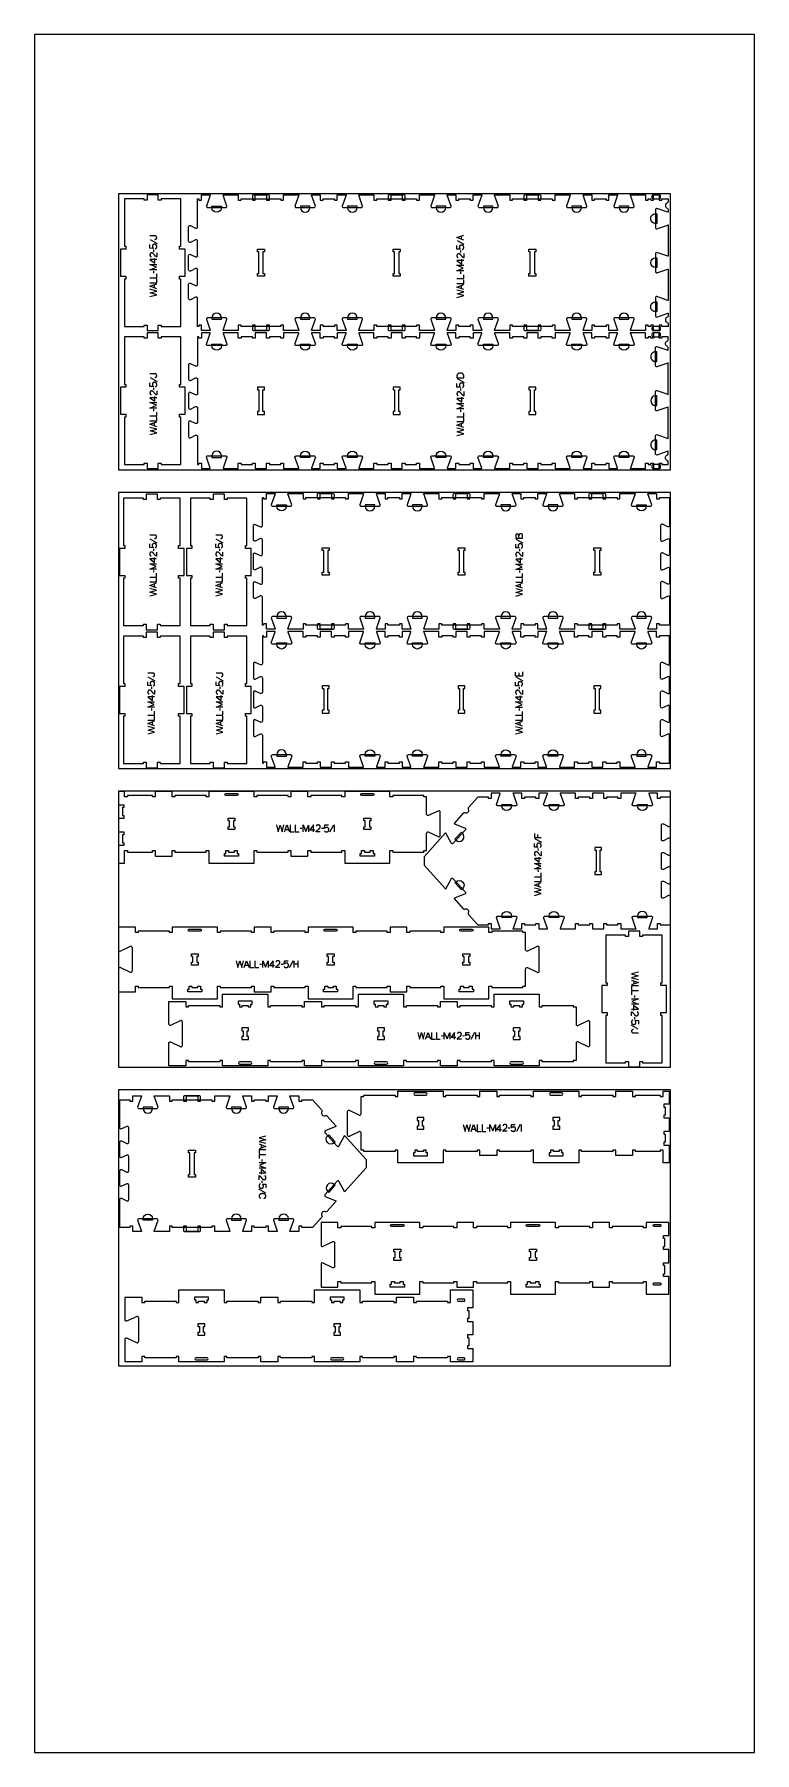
# Model space of a CAD drawing. Extents: x -7518 to -4335, y -27186 to -19593.
import ezdxf

# ---------------------------------------------------------------- set-up
doc = ezdxf.new("R2010")
doc.units = 0
for name, color, linetype in [('0_SHEET_SPRUCEPLY_2440X122', 1, 'CONTINUOUS'), ('1_ANYTOOL_1MMDEEP_LABELS_S', 2, 'CONTINUOUS'), ('3_ANYTOOL_CUTTHROUGH_INSID', 4, 'CONTINUOUS'), ('4_ANYTOOL_CUTTHROUGH_OUTSI', 5, 'CONTINUOUS'), ('5_ANYTOOL_HALF_MILL_9MM_IN', 3, 'CONTINUOUS'), ('DONOTCUT', 18, 'CONTINUOUS')]:
    doc.layers.add(name, color=color, linetype=linetype)

msp = doc.modelspace()

# ---------------------------------------------------------------- linework, layer by layer
at = {"layer": '0_SHEET_SPRUCEPLY_2440X122'}
for points in [[(-7146.3, -20296.7), (-7146.3, -21516.7), (-4706.3, -21516.7), (-4706.3, -20296.7)], [(-7146.3, -21616.7), (-7146.3, -22836.7), (-4706.3, -22836.7), (-4706.3, -21616.7)], [(-7146.3, -22936.7), (-7146.3, -24156.7), (-4706.3, -24156.7), (-4706.3, -22936.7)], [(-7146.3, -24256.7), (-7146.3, -25476.7), (-4706.3, -25476.7), (-4706.3, -24256.7)]]:
    msp.add_lwpolyline(points, close=True, dxfattribs=at)
at = {"layer": '1_ANYTOOL_1MMDEEP_LABELS_S'}
for points in [[(-6985.7, -20498.7), (-6985.5, -20498.7), (-6985.2, -20498.7), (-6985, -20498.7), (-6984.8, -20498.7), (-6984.6, -20498.6), (-6984.4, -20498.6), (-6984.2, -20498.6), (-6984, -20498.6), (-6983.8, -20498.5), (-6983.6, -20498.5), (-6983.5, -20498.4), (-6983.3, -20498.4), (-6983.1, -20498.3), (-6982.9, -20498.3), (-6982.7, -20498.2), (-6982.5, -20498.1), (-6982.3, -20498.1), (-6982.1, -20498), (-6982, -20497.9), (-6981.8, -20497.8), (-6981.6, -20497.7), (-6981.4, -20497.6), (-6981.3, -20497.5), (-6981.1, -20497.4), (-6980.9, -20497.3), (-6980.7, -20497.2), (-6980.6, -20497.1), (-6980.4, -20497), (-6980.2, -20496.9), (-6980.1, -20496.7), (-6979.9, -20496.6), (-6979.7, -20496.5), (-6979.6, -20496.3), (-6979.4, -20496.2), (-6979.3, -20496.1), (-6979.1, -20495.9), (-6979, -20495.8), (-6978.9, -20495.6), (-6978.7, -20495.4), (-6978.6, -20495.3), (-6978.5, -20495.1), (-6978.4, -20495), (-6978.3, -20494.8), (-6978.2, -20494.6), (-6978.1, -20494.5), (-6978, -20494.3), (-6977.9, -20494.1), (-6977.8, -20493.9), (-6977.7, -20493.7), (-6977.7, -20493.6), (-6977.6, -20493.4), (-6977.5, -20493.2), (-6977.5, -20493), (-6977.4, -20492.8), (-6977.4, -20492.6), (-6977.3, -20492.4), (-6977.3, -20492.2), (-6977.3, -20492), (-6977.2, -20491.8), (-6977.2, -20491.6), (-6977.2, -20491.3), (-6977.2, -20491.1), (-6977.2, -20490.9), (-6977.2, -20490.7), (-6977.2, -20490.5), (-6977.2, -20490.3), (-6977.2, -20490), (-6977.2, -20489.8), (-6977.2, -20489.6), (-6977.3, -20489.4), (-6977.3, -20489.2), (-6977.3, -20489), (-6977.4, -20488.8), (-6977.4, -20488.7), (-6977.5, -20488.5), (-6977.5, -20488.3), (-6977.6, -20488.1), (-6977.6, -20487.9), (-6977.7, -20487.7), (-6977.8, -20487.6), (-6977.8, -20487.4), (-6977.9, -20487.2), (-6978, -20487.1), (-6978.1, -20486.9), (-6978.2, -20486.7), (-6978.3, -20486.6), (-6978.4, -20486.4), (-6978.5, -20486.3), (-6978.6, -20486.1), (-6978.7, -20486), (-6978.9, -20485.8), (-6979, -20485.7), (-6979.1, -20485.5), (-6979.2, -20485.4), (-6979.4, -20485.2), (-6979.5, -20485.1), (-6979.7, -20485), (-6979.8, -20484.8), (-6980, -20484.7), (-6980.1, -20484.6), (-6980.3, -20484.5), (-6980.5, -20484.4), (-6980.6, -20484.3), (-6980.8, -20484.2), (-6980.9, -20484.1), (-6981.1, -20484), (-6981.3, -20483.9), (-6981.4, -20483.8), (-6981.6, -20483.7), (-6981.8, -20483.6), (-6982, -20483.6), (-6982.1, -20483.5), (-6982.3, -20483.4), (-6982.5, -20483.4), (-6982.7, -20483.3), (-6982.9, -20483.3), (-6983.1, -20483.2), (-6983.3, -20483.2), (-6983.5, -20483.1), (-6983.6, -20483.1), (-6983.8, -20483.1), (-6984, -20483), (-6984.2, -20483), (-6984.4, -20483), (-6984.7, -20483), (-6984.9, -20483), (-6985.1, -20483), (-6985.3, -20483), (-7007.2, -20483)], [(-7006.7, -20499.8), (-6975.9, -20516.9)], [(-5620.5, -20501.5), (-5650.5, -20490.7), (-5620.5, -20479.6)], [(-5630, -20498.1), (-5630, -20483.2)], [(-6981.9, -20540.1), (-6981.6, -20539.9), (-6981.4, -20539.7), (-6981.1, -20539.5), (-6980.8, -20539.3), (-6980.6, -20539), (-6980.3, -20538.8), (-6980.1, -20538.6), (-6979.9, -20538.3), (-6979.6, -20538.1), (-6979.4, -20537.8), (-6979.2, -20537.6), (-6979, -20537.3), (-6978.9, -20537.1), (-6978.7, -20536.8), (-6978.5, -20536.5), (-6978.4, -20536.2), (-6978.2, -20536), (-6978.1, -20535.7), (-6978, -20535.4), (-6977.8, -20535.1), (-6977.7, -20534.8), (-6977.6, -20534.5), (-6977.6, -20534.2), (-6977.5, -20533.9), (-6977.4, -20533.5), (-6977.3, -20533.2), (-6977.3, -20532.9), (-6977.3, -20532.6), (-6977.2, -20532.2), (-6977.2, -20531.9), (-6977.2, -20531.5), (-6977.2, -20531.2), (-6977.2, -20530.8), (-6977.2, -20530.4), (-6977.2, -20530), (-6977.2, -20529.6), (-6977.3, -20529.2), (-6977.3, -20528.8), (-6977.4, -20528.4), (-6977.4, -20528), (-6977.5, -20527.7), (-6977.6, -20527.3), (-6977.7, -20527), (-6977.8, -20526.6), (-6977.9, -20526.3), (-6978, -20526), (-6978.1, -20525.6), (-6978.2, -20525.3), (-6978.3, -20525.2), (-6978.4, -20525), (-6978.4, -20524.9), (-6978.5, -20524.7), (-6978.6, -20524.6), (-6978.7, -20524.4), (-6978.8, -20524.3), (-6978.9, -20524.1), (-6979, -20524), (-6979.1, -20523.9), (-6979.2, -20523.7), (-6979.3, -20523.6), (-6979.4, -20523.4), (-6979.6, -20523.3), (-6979.7, -20523.2), (-6979.8, -20523.1), (-6980, -20522.9), (-6980.1, -20522.8), (-6980.2, -20522.7), (-6980.4, -20522.6), (-6980.5, -20522.4), (-6980.7, -20522.3), (-6980.9, -20522.2), (-6981, -20522.1), (-6981.2, -20522), (-6981.4, -20521.9), (-6981.5, -20521.8), (-6981.7, -20521.7), (-6982.1, -20521.5), (-6982.5, -20521.3), (-6982.7, -20521.2), (-6983, -20521.1), (-6983.2, -20521), (-6983.5, -20520.9), (-6983.7, -20520.8), (-6984, -20520.7), (-6984.2, -20520.6), (-6984.4, -20520.6), (-6984.7, -20520.5), (-6984.9, -20520.5), (-6985.2, -20520.4), (-6985.4, -20520.4), (-6985.6, -20520.4), (-6985.9, -20520.3), (-6986.1, -20520.3), (-6986.3, -20520.3), (-6986.6, -20520.3), (-6986.9, -20520.3), (-6987.1, -20520.4), (-6987.4, -20520.4), (-6987.7, -20520.4), (-6987.9, -20520.4), (-6988.2, -20520.4), (-6988.4, -20520.5), (-6988.7, -20520.5), (-6988.9, -20520.6), (-6989.1, -20520.6), (-6989.4, -20520.7), (-6989.6, -20520.7), (-6989.8, -20520.8), (-6990.1, -20520.9), (-6990.3, -20520.9), (-6990.5, -20521), (-6990.7, -20521.1), (-6991, -20521.2), (-6991.2, -20521.3), (-6991.4, -20521.4), (-6991.6, -20521.5), (-6991.8, -20521.6), (-6992, -20521.7), (-6992.2, -20521.8), (-6992.4, -20521.9), (-6992.6, -20522), (-6992.8, -20522.2), (-6993, -20522.3), (-6993.2, -20522.4), (-6993.4, -20522.6), (-6993.5, -20522.7), (-6993.7, -20522.9), (-6993.9, -20523), (-6994.1, -20523.2), (-6994.2, -20523.4), (-6994.4, -20523.5), (-6994.5, -20523.7), (-6994.7, -20523.9), (-6994.8, -20524.1), (-6995, -20524.3), (-6995.1, -20524.4), (-6995.2, -20524.6), (-6995.3, -20524.8), (-6995.4, -20525), (-6995.5, -20525.2), (-6995.6, -20525.5), (-6995.7, -20525.7), (-6995.8, -20525.9), (-6995.9, -20526.1), (-6996, -20526.3), (-6996.1, -20526.6), (-6996.1, -20526.8), (-6996.2, -20527), (-6996.2, -20527.3), (-6996.3, -20527.5), (-6996.3, -20527.8), (-6996.4, -20528), (-6996.4, -20528.3), (-6996.4, -20528.6), (-6996.4, -20528.8), (-6996.5, -20529.1), (-6996.5, -20529.4), (-6996.5, -20529.7), (-6996.5, -20530), (-6996.4, -20530.4), (-6996.4, -20530.7), (-6996.4, -20531), (-6996.4, -20531.4), (-6996.3, -20531.7), (-6996.2, -20532), (-6996.2, -20532.3), (-6996.1, -20532.7), (-6996, -20533), (-6995.9, -20533.3), (-6995.8, -20533.6), (-6995.7, -20533.8), (-6995.6, -20534.1), (-6995.5, -20534.4), (-6995.3, -20534.7), (-6995.2, -20535), (-6995, -20535.2), (-6994.9, -20535.5), (-6994.7, -20535.8), (-6994.5, -20536), (-6994.3, -20536.3), (-6994.2, -20536.6), (-6994, -20536.8), (-6993.8, -20537.1), (-6993.5, -20537.4), (-6993.3, -20537.6), (-6993.1, -20537.9), (-6992.6, -20538.4), (-6992.1, -20538.9), (-7007.2, -20538.2), (-7007.2, -20522)], [(-6977.2, -20558.1), (-6977.3, -20576.4), (-6977.7, -20576.3), (-6977.9, -20576.2), (-6978.2, -20576.1), (-6978.4, -20576), (-6978.6, -20576), (-6978.8, -20575.9), (-6979, -20575.8), (-6979.2, -20575.7), (-6979.4, -20575.6), (-6979.7, -20575.5), (-6979.9, -20575.3), (-6980.1, -20575.2), (-6980.3, -20575.1), (-6980.5, -20575), (-6980.6, -20574.9), (-6980.8, -20574.7), (-6981, -20574.6), (-6981.2, -20574.5), (-6981.4, -20574.3), (-6981.6, -20574.2), (-6981.8, -20574), (-6981.9, -20573.9), (-6982.1, -20573.7), (-6982.3, -20573.6), (-6982.4, -20573.4), (-6982.6, -20573.3), (-6982.8, -20573.1), (-6982.9, -20572.9), (-6983.1, -20572.7), (-6983.4, -20572.4), (-6984.6, -20570.9), (-6985.8, -20569.4), (-6987, -20567.9), (-6988.1, -20566.4), (-6988.7, -20565.6), (-6989.2, -20564.9), (-6989.8, -20564.2), (-6990.4, -20563.5), (-6991, -20562.8), (-6991.6, -20562.2), (-6992.2, -20561.6), (-6992.8, -20561), (-6993, -20560.8), (-6993.1, -20560.7), (-6993.3, -20560.5), (-6993.5, -20560.4), (-6993.6, -20560.3), (-6993.8, -20560.2), (-6994, -20560), (-6994.1, -20559.9), (-6994.3, -20559.8), (-6994.5, -20559.7), (-6994.7, -20559.6), (-6994.8, -20559.5), (-6995, -20559.4), (-6995.2, -20559.3), (-6995.4, -20559.3), (-6995.6, -20559.2), (-6995.8, -20559.1), (-6996, -20559.1), (-6996.2, -20559), (-6996.4, -20558.9), (-6996.6, -20558.9), (-6996.8, -20558.8), (-6997, -20558.8), (-6997.2, -20558.8), (-6997.4, -20558.7), (-6997.6, -20558.7), (-6997.8, -20558.7), (-6998.1, -20558.6), (-6998.3, -20558.6), (-6998.5, -20558.6), (-6998.7, -20558.6), (-6998.9, -20558.6), (-6999.2, -20558.6), (-6999.4, -20558.6), (-6999.7, -20558.6), (-6999.9, -20558.6), (-7000.2, -20558.7), (-7000.4, -20558.7), (-7000.6, -20558.7), (-7000.8, -20558.8), (-7001.1, -20558.8), (-7001.3, -20558.9), (-7001.5, -20558.9), (-7001.7, -20559), (-7001.9, -20559), (-7002.1, -20559.1), (-7002.3, -20559.2), (-7002.5, -20559.2), (-7002.7, -20559.3), (-7002.9, -20559.4), (-7003.1, -20559.5), (-7003.2, -20559.6), (-7003.4, -20559.7), (-7003.6, -20559.8), (-7003.7, -20559.9), (-7003.9, -20560), (-7004.1, -20560.1), (-7004.2, -20560.3), (-7004.4, -20560.4), (-7004.5, -20560.5), (-7004.7, -20560.7), (-7004.8, -20560.8), (-7004.9, -20561), (-7005.1, -20561.1), (-7005.2, -20561.3), (-7005.3, -20561.5), (-7005.5, -20561.6), (-7005.6, -20561.8), (-7005.7, -20562), (-7005.8, -20562.1), (-7005.9, -20562.3), (-7006, -20562.5), (-7006.1, -20562.7), (-7006.2, -20562.8), (-7006.3, -20563), (-7006.4, -20563.2), (-7006.4, -20563.4), (-7006.5, -20563.6), (-7006.6, -20563.8), (-7006.7, -20564), (-7006.7, -20564.2), (-7006.8, -20564.4), (-7006.8, -20564.6), (-7006.9, -20564.8), (-7006.9, -20565), (-7007, -20565.2), (-7007, -20565.5), (-7007, -20565.7), (-7007.1, -20565.9), (-7007.1, -20566.1), (-7007.1, -20566.3), (-7007.1, -20566.6), (-7007.2, -20566.8), (-7007.2, -20567), (-7007.2, -20567.5), (-7007.2, -20567.9), (-7007.2, -20568.2), (-7007.1, -20568.6), (-7007.1, -20568.9), (-7007.1, -20569.3), (-7007, -20569.6), (-7006.9, -20569.9), (-7006.9, -20570.3), (-7006.8, -20570.6), (-7006.7, -20570.7), (-7006.7, -20570.9), (-7006.6, -20571), (-7006.6, -20571.2), (-7006.5, -20571.3), (-7006.5, -20571.5), (-7006.4, -20571.6), (-7006.3, -20571.8), (-7006.3, -20571.9), (-7006.2, -20572.1), (-7006.1, -20572.2), (-7006.1, -20572.3), (-7006, -20572.5), (-7005.9, -20572.6), (-7005.8, -20572.7), (-7005.7, -20572.9), (-7005.7, -20573), (-7005.6, -20573.1), (-7005.5, -20573.2), (-7005.4, -20573.4), (-7005.3, -20573.5), (-7005.2, -20573.6), (-7005.1, -20573.7), (-7005, -20573.8), (-7004.9, -20574), (-7004.8, -20574.1), (-7004.7, -20574.2), (-7004.5, -20574.3), (-7004.4, -20574.4), (-7004.3, -20574.5), (-7004.2, -20574.6), (-7004.1, -20574.7), (-7003.8, -20574.9), (-7003.5, -20575.1), (-7003.3, -20575.3), (-7003, -20575.5), (-7002.7, -20575.7), (-7002.4, -20575.8), (-7002.1, -20576)], [(-6991.1, -20544.4), (-6991, -20553.2)], [(-5625.2, -20543.6), (-5624.9, -20543.4), (-5624.7, -20543.2), (-5624.4, -20543), (-5624.1, -20542.8), (-5623.9, -20542.5), (-5623.6, -20542.3), (-5623.4, -20542.1), (-5623.1, -20541.8), (-5622.9, -20541.6), (-5622.7, -20541.3), (-5622.5, -20541.1), (-5622.3, -20540.8), (-5622.1, -20540.6), (-5622, -20540.3), (-5621.8, -20540), (-5621.7, -20539.7), (-5621.5, -20539.5), (-5621.4, -20539.2), (-5621.3, -20538.9), (-5621.1, -20538.6), (-5621, -20538.3), (-5620.9, -20538), (-5620.8, -20537.7), (-5620.8, -20537.3), (-5620.7, -20537), (-5620.6, -20536.7), (-5620.6, -20536.4), (-5620.5, -20536), (-5620.5, -20535.7), (-5620.5, -20535.4), (-5620.5, -20535), (-5620.5, -20534.7), (-5620.5, -20534.3), (-5620.5, -20533.8), (-5620.5, -20533.4), (-5620.5, -20533), (-5620.6, -20532.7), (-5620.6, -20532.3), (-5620.7, -20531.9), (-5620.7, -20531.5), (-5620.8, -20531.2), (-5620.9, -20530.8), (-5621, -20530.5), (-5621.1, -20530.1), (-5621.2, -20529.8), (-5621.3, -20529.5), (-5621.4, -20529.1), (-5621.5, -20528.8), (-5621.6, -20528.7), (-5621.7, -20528.5), (-5621.7, -20528.4), (-5621.8, -20528.2), (-5621.9, -20528.1), (-5622, -20527.9), (-5622.1, -20527.8), (-5622.2, -20527.6), (-5622.3, -20527.5), (-5622.4, -20527.3), (-5622.5, -20527.2), (-5622.6, -20527.1), (-5622.7, -20526.9), (-5622.9, -20526.8), (-5623, -20526.7), (-5623.1, -20526.5), (-5623.2, -20526.4), (-5623.4, -20526.3), (-5623.5, -20526.2), (-5623.7, -20526.1), (-5623.8, -20525.9), (-5624, -20525.8), (-5624.1, -20525.7), (-5624.3, -20525.6), (-5624.5, -20525.5), (-5624.7, -20525.4), (-5624.8, -20525.3), (-5625, -20525.2), (-5625.4, -20525), (-5625.8, -20524.8), (-5626, -20524.7), (-5626.3, -20524.5), (-5626.5, -20524.4), (-5626.8, -20524.4), (-5627, -20524.3), (-5627.3, -20524.2), (-5627.5, -20524.1), (-5627.7, -20524.1), (-5628, -20524), (-5628.2, -20524), (-5628.5, -20523.9), (-5628.7, -20523.9), (-5628.9, -20523.9), (-5629.2, -20523.8), (-5629.4, -20523.8), (-5629.6, -20523.8), (-5629.9, -20523.8), (-5630.2, -20523.8), (-5630.4, -20523.8), (-5630.7, -20523.9), (-5630.9, -20523.9), (-5631.2, -20523.9), (-5631.5, -20523.9), (-5631.7, -20524), (-5631.9, -20524), (-5632.2, -20524.1), (-5632.4, -20524.1), (-5632.7, -20524.2), (-5632.9, -20524.2), (-5633.1, -20524.3), (-5633.4, -20524.3), (-5633.6, -20524.4), (-5633.8, -20524.5), (-5634, -20524.6), (-5634.2, -20524.7), (-5634.5, -20524.8), (-5634.7, -20524.9), (-5634.9, -20525), (-5635.1, -20525.1), (-5635.3, -20525.2), (-5635.5, -20525.3), (-5635.7, -20525.4), (-5635.9, -20525.5), (-5636.1, -20525.7), (-5636.3, -20525.8), (-5636.5, -20525.9), (-5636.7, -20526.1), (-5636.8, -20526.2), (-5637, -20526.4), (-5637.2, -20526.5), (-5637.4, -20526.7), (-5637.5, -20526.9), (-5637.7, -20527), (-5637.8, -20527.2), (-5638, -20527.4), (-5638.1, -20527.6), (-5638.3, -20527.7), (-5638.4, -20527.9), (-5638.5, -20528.1), (-5638.6, -20528.3), (-5638.7, -20528.5), (-5638.8, -20528.7), (-5638.9, -20528.9), (-5639, -20529.2), (-5639.1, -20529.4), (-5639.2, -20529.6), (-5639.3, -20529.8), (-5639.3, -20530.1), (-5639.4, -20530.3), (-5639.5, -20530.5), (-5639.5, -20530.8), (-5639.6, -20531), (-5639.6, -20531.3), (-5639.7, -20531.5), (-5639.7, -20531.8), (-5639.7, -20532.1), (-5639.7, -20532.3), (-5639.7, -20532.6), (-5639.8, -20532.9), (-5639.8, -20533.2), (-5639.8, -20533.5), (-5639.7, -20533.9), (-5639.7, -20534.2), (-5639.7, -20534.5), (-5639.6, -20534.9), (-5639.6, -20535.2), (-5639.5, -20535.5), (-5639.5, -20535.8), (-5639.4, -20536.1), (-5639.3, -20536.4), (-5639.2, -20536.8), (-5639.1, -20537), (-5639, -20537.3), (-5638.9, -20537.6), (-5638.8, -20537.9), (-5638.6, -20538.2), (-5638.5, -20538.5), (-5638.3, -20538.7), (-5638.2, -20539), (-5638, -20539.3), (-5637.8, -20539.5), (-5637.6, -20539.8), (-5637.5, -20540.1), (-5637.3, -20540.3), (-5637.1, -20540.6), (-5636.8, -20540.9), (-5636.6, -20541.1), (-5636.4, -20541.4), (-5635.9, -20541.9), (-5635.4, -20542.4), (-5650.5, -20541.7), (-5650.5, -20525.5)], [(-5620.5, -20561.6), (-5620.6, -20579.9), (-5621, -20579.8), (-5621.2, -20579.7), (-5621.5, -20579.6), (-5621.7, -20579.5), (-5621.9, -20579.4), (-5622.1, -20579.3), (-5622.3, -20579.3), (-5622.5, -20579.2), (-5622.7, -20579), (-5622.9, -20578.9), (-5623.2, -20578.8), (-5623.4, -20578.7), (-5623.5, -20578.6), (-5623.7, -20578.5), (-5623.9, -20578.4), (-5624.1, -20578.2), (-5624.3, -20578.1), (-5624.5, -20578), (-5624.7, -20577.8), (-5624.9, -20577.7), (-5625, -20577.5), (-5625.2, -20577.4), (-5625.4, -20577.2), (-5625.6, -20577.1), (-5625.7, -20576.9), (-5625.9, -20576.7), (-5626.1, -20576.6), (-5626.2, -20576.4), (-5626.4, -20576.2), (-5626.7, -20575.9), (-5627.9, -20574.4), (-5629.1, -20572.9), (-5630.3, -20571.4), (-5631.4, -20569.9), (-5632, -20569.1), (-5632.5, -20568.4), (-5633.1, -20567.7), (-5633.7, -20567), (-5634.3, -20566.3), (-5634.9, -20565.7), (-5635.5, -20565.1), (-5636.1, -20564.5), (-5636.3, -20564.3), (-5636.4, -20564.2), (-5636.6, -20564), (-5636.8, -20563.9), (-5636.9, -20563.8), (-5637.1, -20563.6), (-5637.3, -20563.5), (-5637.4, -20563.4), (-5637.6, -20563.3), (-5637.8, -20563.2), (-5638, -20563.1), (-5638.1, -20563), (-5638.3, -20562.9), (-5638.5, -20562.8), (-5638.7, -20562.8), (-5638.9, -20562.7), (-5639.1, -20562.6), (-5639.3, -20562.5), (-5639.5, -20562.5), (-5639.7, -20562.4), (-5639.9, -20562.4), (-5640.1, -20562.3), (-5640.3, -20562.3), (-5640.5, -20562.2), (-5640.7, -20562.2), (-5640.9, -20562.2), (-5641.1, -20562.2), (-5641.4, -20562.1), (-5641.6, -20562.1), (-5641.8, -20562.1), (-5642, -20562.1), (-5642.2, -20562.1), (-5642.5, -20562.1), (-5642.7, -20562.1), (-5643, -20562.1), (-5643.2, -20562.1), (-5643.5, -20562.2), (-5643.7, -20562.2), (-5643.9, -20562.2), (-5644.1, -20562.3), (-5644.4, -20562.3), (-5644.6, -20562.3), (-5644.8, -20562.4), (-5645, -20562.4), (-5645.2, -20562.5), (-5645.4, -20562.6), (-5645.6, -20562.6), (-5645.8, -20562.7), (-5646, -20562.8), (-5646.2, -20562.9), (-5646.3, -20563), (-5646.5, -20563.1), (-5646.7, -20563.2), (-5646.9, -20563.3), (-5647, -20563.4), (-5647.2, -20563.5), (-5647.4, -20563.6), (-5647.5, -20563.8), (-5647.7, -20563.9), (-5647.8, -20564), (-5648, -20564.2), (-5648.1, -20564.3), (-5648.2, -20564.5), (-5648.4, -20564.6), (-5648.5, -20564.8), (-5648.6, -20564.9), (-5648.7, -20565.1), (-5648.9, -20565.3), (-5649, -20565.4), (-5649.1, -20565.6), (-5649.2, -20565.8), (-5649.3, -20566), (-5649.4, -20566.1), (-5649.5, -20566.3), (-5649.6, -20566.5), (-5649.7, -20566.7), (-5649.7, -20566.9), (-5649.8, -20567.1), (-5649.9, -20567.3), (-5649.9, -20567.5), (-5650, -20567.7), (-5650.1, -20567.9), (-5650.1, -20568.1), (-5650.2, -20568.3), (-5650.2, -20568.5), (-5650.3, -20568.7), (-5650.3, -20568.9), (-5650.3, -20569.2), (-5650.4, -20569.4), (-5650.4, -20569.6), (-5650.4, -20569.8), (-5650.4, -20570.1), (-5650.5, -20570.3), (-5650.5, -20570.5), (-5650.5, -20571), (-5650.5, -20571.4), (-5650.5, -20571.7), (-5650.4, -20572.1), (-5650.4, -20572.4), (-5650.3, -20572.8), (-5650.3, -20573.1), (-5650.2, -20573.4), (-5650.2, -20573.8), (-5650.1, -20574.1), (-5650, -20574.2), (-5650, -20574.4), (-5649.9, -20574.5), (-5649.9, -20574.7), (-5649.8, -20574.8), (-5649.8, -20575), (-5649.7, -20575.1), (-5649.6, -20575.3), (-5649.6, -20575.4), (-5649.5, -20575.5), (-5649.4, -20575.7), (-5649.4, -20575.8), (-5649.3, -20576), (-5649.2, -20576.1), (-5649.1, -20576.2), (-5649, -20576.3), (-5648.9, -20576.5), (-5648.9, -20576.6), (-5648.8, -20576.7), (-5648.7, -20576.9), (-5648.6, -20577), (-5648.5, -20577.1), (-5648.4, -20577.2), (-5648.3, -20577.3), (-5648.2, -20577.4), (-5648.1, -20577.6), (-5648, -20577.7), (-5647.8, -20577.8), (-5647.7, -20577.9), (-5647.6, -20578), (-5647.5, -20578.1), (-5647.4, -20578.2), (-5647.1, -20578.4), (-5646.8, -20578.6), (-5646.6, -20578.8), (-5646.3, -20579), (-5646, -20579.2), (-5645.7, -20579.3), (-5645.4, -20579.5)], [(-5650, -20503.3), (-5619.2, -20520.4)], [(-5634.4, -20547.9), (-5634.3, -20556.7)], [(-6977.2, -20588.3), (-7007.2, -20588.3), (-6985.8, -20604.3)], [(-6977.2, -20633.9), (-7007.2, -20633.9), (-6978.8, -20621.9), (-7007, -20609.9), (-6977.2, -20609.9)], [(-7007.2, -20668.8), (-6977.2, -20668.8), (-6977.2, -20651.7)], [(-6991.1, -20639), (-6991, -20647.8)], [(-6985.8, -20604.3), (-6985.8, -20582.6)], [(-5620.5, -20591.8), (-5650.5, -20591.8), (-5629.1, -20607.8)], [(-5620.5, -20637.4), (-5650.5, -20637.4), (-5622.1, -20625.4), (-5650.3, -20613.4), (-5620.5, -20613.4)], [(-5634.4, -20642.5), (-5634.3, -20651.3)], [(-5629.1, -20607.8), (-5629.1, -20586.1)], [(-7007.2, -20690.6), (-6977.2, -20690.6), (-6977.2, -20673.5)], [(-6977.2, -20716.8), (-7007.2, -20705.9), (-6977.2, -20694.9)], [(-7007.2, -20751.5), (-6977.2, -20743.8), (-7006.3, -20735.4), (-6977.2, -20726.9), (-7007.2, -20719.4)], [(-6986.7, -20713.4), (-6986.7, -20698.4)], [(-5650.5, -20672.3), (-5620.5, -20672.3), (-5620.5, -20655.2)], [(-5650.5, -20694.1), (-5620.5, -20694.1), (-5620.5, -20677)], [(-5620.5, -20720.3), (-5650.5, -20709.4), (-5620.5, -20698.4)], [(-5650.5, -20755), (-5620.5, -20747.3), (-5649.6, -20738.9), (-5620.5, -20730.4), (-5650.5, -20722.9)], [(-5630, -20716.9), (-5630, -20701.9)], [(-6985.7, -21108.7), (-6985.5, -21108.7), (-6985.2, -21108.7), (-6985, -21108.7), (-6984.8, -21108.7), (-6984.6, -21108.6), (-6984.4, -21108.6), (-6984.2, -21108.6), (-6984, -21108.6), (-6983.8, -21108.5), (-6983.6, -21108.5), (-6983.5, -21108.4), (-6983.3, -21108.4), (-6983.1, -21108.3), (-6982.9, -21108.3), (-6982.7, -21108.2), (-6982.5, -21108.1), (-6982.3, -21108.1), (-6982.1, -21108), (-6982, -21107.9), (-6981.8, -21107.8), (-6981.6, -21107.7), (-6981.4, -21107.6), (-6981.3, -21107.5), (-6981.1, -21107.4), (-6980.9, -21107.3), (-6980.7, -21107.2), (-6980.6, -21107.1), (-6980.4, -21107), (-6980.2, -21106.9), (-6980.1, -21106.7), (-6979.9, -21106.6), (-6979.7, -21106.5), (-6979.6, -21106.3), (-6979.4, -21106.2), (-6979.3, -21106.1), (-6979.1, -21105.9), (-6979, -21105.8), (-6978.9, -21105.6), (-6978.7, -21105.4), (-6978.6, -21105.3), (-6978.5, -21105.1), (-6978.4, -21105), (-6978.3, -21104.8), (-6978.2, -21104.6), (-6978.1, -21104.5), (-6978, -21104.3), (-6977.9, -21104.1), (-6977.8, -21103.9), (-6977.7, -21103.7), (-6977.7, -21103.6), (-6977.6, -21103.4), (-6977.5, -21103.2), (-6977.5, -21103), (-6977.4, -21102.8), (-6977.4, -21102.6), (-6977.3, -21102.4), (-6977.3, -21102.2), (-6977.3, -21102), (-6977.2, -21101.8), (-6977.2, -21101.6), (-6977.2, -21101.3), (-6977.2, -21101.1), (-6977.2, -21100.9), (-6977.2, -21100.7), (-6977.2, -21100.5), (-6977.2, -21100.3), (-6977.2, -21100), (-6977.2, -21099.8), (-6977.2, -21099.6), (-6977.3, -21099.4), (-6977.3, -21099.2), (-6977.3, -21099), (-6977.4, -21098.8), (-6977.4, -21098.7), (-6977.5, -21098.5), (-6977.5, -21098.3), (-6977.6, -21098.1), (-6977.6, -21097.9), (-6977.7, -21097.7), (-6977.8, -21097.6), (-6977.8, -21097.4), (-6977.9, -21097.2), (-6978, -21097.1), (-6978.1, -21096.9), (-6978.2, -21096.7), (-6978.3, -21096.6), (-6978.4, -21096.4), (-6978.5, -21096.3), (-6978.6, -21096.1), (-6978.7, -21096), (-6978.9, -21095.8), (-6979, -21095.7), (-6979.1, -21095.5), (-6979.2, -21095.4), (-6979.4, -21095.2), (-6979.5, -21095.1), (-6979.7, -21095), (-6979.8, -21094.8), (-6980, -21094.7), (-6980.1, -21094.6), (-6980.3, -21094.5), (-6980.5, -21094.4), (-6980.6, -21094.3), (-6980.8, -21094.2), (-6980.9, -21094.1), (-6981.1, -21094), (-6981.3, -21093.9), (-6981.4, -21093.8), (-6981.6, -21093.7), (-6981.8, -21093.6), (-6982, -21093.6), (-6982.1, -21093.5), (-6982.3, -21093.4), (-6982.5, -21093.4), (-6982.7, -21093.3), (-6982.9, -21093.3), (-6983.1, -21093.2), (-6983.3, -21093.2), (-6983.5, -21093.1), (-6983.6, -21093.1), (-6983.8, -21093.1), (-6984, -21093), (-6984.2, -21093), (-6984.4, -21093), (-6984.7, -21093), (-6984.9, -21093), (-6985.1, -21093), (-6985.3, -21093), (-7007.2, -21093)], [(-6981.9, -21150.1), (-6981.6, -21149.9), (-6981.4, -21149.7), (-6981.1, -21149.5), (-6980.8, -21149.3), (-6980.6, -21149), (-6980.3, -21148.8), (-6980.1, -21148.6), (-6979.9, -21148.3), (-6979.6, -21148.1), (-6979.4, -21147.8), (-6979.2, -21147.6), (-6979, -21147.3), (-6978.9, -21147.1), (-6978.7, -21146.8), (-6978.5, -21146.5), (-6978.4, -21146.2), (-6978.2, -21146), (-6978.1, -21145.7), (-6978, -21145.4), (-6977.8, -21145.1), (-6977.7, -21144.8), (-6977.6, -21144.5), (-6977.6, -21144.2), (-6977.5, -21143.9), (-6977.4, -21143.5), (-6977.3, -21143.2), (-6977.3, -21142.9), (-6977.3, -21142.6), (-6977.2, -21142.2), (-6977.2, -21141.9), (-6977.2, -21141.5), (-6977.2, -21141.2), (-6977.2, -21140.8), (-6977.2, -21140.4), (-6977.2, -21140), (-6977.2, -21139.6), (-6977.3, -21139.2), (-6977.3, -21138.8), (-6977.4, -21138.4), (-6977.4, -21138), (-6977.5, -21137.7), (-6977.6, -21137.3), (-6977.7, -21137), (-6977.8, -21136.6), (-6977.9, -21136.3), (-6978, -21136), (-6978.1, -21135.6), (-6978.2, -21135.3), (-6978.3, -21135.2), (-6978.4, -21135), (-6978.4, -21134.9), (-6978.5, -21134.7), (-6978.6, -21134.6), (-6978.7, -21134.4), (-6978.8, -21134.3), (-6978.9, -21134.1), (-6979, -21134), (-6979.1, -21133.9), (-6979.2, -21133.7), (-6979.3, -21133.6), (-6979.4, -21133.4), (-6979.6, -21133.3), (-6979.7, -21133.2), (-6979.8, -21133.1), (-6980, -21132.9), (-6980.1, -21132.8), (-6980.2, -21132.7), (-6980.4, -21132.6), (-6980.5, -21132.4), (-6980.7, -21132.3), (-6980.9, -21132.2), (-6981, -21132.1), (-6981.2, -21132), (-6981.4, -21131.9), (-6981.5, -21131.8), (-6981.7, -21131.7), (-6982.1, -21131.5), (-6982.5, -21131.3), (-6982.7, -21131.2), (-6983, -21131.1), (-6983.2, -21131), (-6983.5, -21130.9), (-6983.7, -21130.8), (-6984, -21130.7), (-6984.2, -21130.6), (-6984.4, -21130.6), (-6984.7, -21130.5), (-6984.9, -21130.5), (-6985.2, -21130.4), (-6985.4, -21130.4), (-6985.6, -21130.4), (-6985.9, -21130.3), (-6986.1, -21130.3), (-6986.3, -21130.3), (-6986.6, -21130.3), (-6986.9, -21130.3), (-6987.1, -21130.4), (-6987.4, -21130.4), (-6987.7, -21130.4), (-6987.9, -21130.4), (-6988.2, -21130.4), (-6988.4, -21130.5), (-6988.7, -21130.5), (-6988.9, -21130.6), (-6989.1, -21130.6), (-6989.4, -21130.7), (-6989.6, -21130.7), (-6989.8, -21130.8), (-6990.1, -21130.9), (-6990.3, -21130.9), (-6990.5, -21131), (-6990.7, -21131.1), (-6991, -21131.2), (-6991.2, -21131.3), (-6991.4, -21131.4), (-6991.6, -21131.5), (-6991.8, -21131.6), (-6992, -21131.7), (-6992.2, -21131.8), (-6992.4, -21131.9), (-6992.6, -21132), (-6992.8, -21132.2), (-6993, -21132.3), (-6993.2, -21132.4), (-6993.4, -21132.6), (-6993.5, -21132.7), (-6993.7, -21132.9), (-6993.9, -21133), (-6994.1, -21133.2), (-6994.2, -21133.4), (-6994.4, -21133.5), (-6994.5, -21133.7), (-6994.7, -21133.9), (-6994.8, -21134.1), (-6995, -21134.3), (-6995.1, -21134.4), (-6995.2, -21134.6), (-6995.3, -21134.8), (-6995.4, -21135), (-6995.5, -21135.2), (-6995.6, -21135.5), (-6995.7, -21135.7), (-6995.8, -21135.9), (-6995.9, -21136.1), (-6996, -21136.3), (-6996.1, -21136.6), (-6996.1, -21136.8), (-6996.2, -21137), (-6996.2, -21137.3), (-6996.3, -21137.5), (-6996.3, -21137.8), (-6996.4, -21138), (-6996.4, -21138.3), (-6996.4, -21138.6), (-6996.4, -21138.8), (-6996.5, -21139.1), (-6996.5, -21139.4), (-6996.5, -21139.7), (-6996.5, -21140), (-6996.4, -21140.4), (-6996.4, -21140.7), (-6996.4, -21141), (-6996.4, -21141.4), (-6996.3, -21141.7), (-6996.2, -21142), (-6996.2, -21142.3), (-6996.1, -21142.7), (-6996, -21143), (-6995.9, -21143.3), (-6995.8, -21143.6), (-6995.7, -21143.8), (-6995.6, -21144.1), (-6995.5, -21144.4), (-6995.3, -21144.7), (-6995.2, -21145), (-6995, -21145.2), (-6994.9, -21145.5), (-6994.7, -21145.8), (-6994.5, -21146), (-6994.3, -21146.3), (-6994.2, -21146.6), (-6994, -21146.8), (-6993.8, -21147.1), (-6993.5, -21147.4), (-6993.3, -21147.6), (-6993.1, -21147.9), (-6992.6, -21148.4), (-6992.1, -21148.9), (-7007.2, -21148.2), (-7007.2, -21132)], [(-6977.2, -21168.1), (-6977.3, -21186.4), (-6977.7, -21186.3), (-6977.9, -21186.2), (-6978.2, -21186.1), (-6978.4, -21186), (-6978.6, -21186), (-6978.8, -21185.9), (-6979, -21185.8), (-6979.2, -21185.7), (-6979.4, -21185.6), (-6979.7, -21185.5), (-6979.9, -21185.3), (-6980.1, -21185.2), (-6980.3, -21185.1), (-6980.5, -21185), (-6980.6, -21184.9), (-6980.8, -21184.7), (-6981, -21184.6), (-6981.2, -21184.5), (-6981.4, -21184.3), (-6981.6, -21184.2), (-6981.8, -21184), (-6981.9, -21183.9), (-6982.1, -21183.7), (-6982.3, -21183.6), (-6982.4, -21183.4), (-6982.6, -21183.3), (-6982.8, -21183.1), (-6982.9, -21182.9), (-6983.1, -21182.7), (-6983.4, -21182.4), (-6984.6, -21180.9), (-6985.8, -21179.4), (-6987, -21177.9), (-6988.1, -21176.4), (-6988.7, -21175.6), (-6989.2, -21174.9), (-6989.8, -21174.2), (-6990.4, -21173.5), (-6991, -21172.8), (-6991.6, -21172.2), (-6992.2, -21171.6), (-6992.8, -21171), (-6993, -21170.8), (-6993.1, -21170.7), (-6993.3, -21170.5), (-6993.5, -21170.4), (-6993.6, -21170.3), (-6993.8, -21170.2), (-6994, -21170), (-6994.1, -21169.9), (-6994.3, -21169.8), (-6994.5, -21169.7), (-6994.7, -21169.6), (-6994.8, -21169.5), (-6995, -21169.4), (-6995.2, -21169.3), (-6995.4, -21169.3), (-6995.6, -21169.2), (-6995.8, -21169.1), (-6996, -21169.1), (-6996.2, -21169), (-6996.4, -21168.9), (-6996.6, -21168.9), (-6996.8, -21168.8), (-6997, -21168.8), (-6997.2, -21168.8), (-6997.4, -21168.7), (-6997.6, -21168.7), (-6997.8, -21168.7), (-6998.1, -21168.6), (-6998.3, -21168.6), (-6998.5, -21168.6), (-6998.7, -21168.6), (-6998.9, -21168.6), (-6999.2, -21168.6), (-6999.4, -21168.6), (-6999.7, -21168.6), (-6999.9, -21168.6), (-7000.2, -21168.7), (-7000.4, -21168.7), (-7000.6, -21168.7), (-7000.8, -21168.8), (-7001.1, -21168.8), (-7001.3, -21168.9), (-7001.5, -21168.9), (-7001.7, -21169), (-7001.9, -21169), (-7002.1, -21169.1), (-7002.3, -21169.2), (-7002.5, -21169.2), (-7002.7, -21169.3), (-7002.9, -21169.4), (-7003.1, -21169.5), (-7003.2, -21169.6), (-7003.4, -21169.7), (-7003.6, -21169.8), (-7003.7, -21169.9), (-7003.9, -21170), (-7004.1, -21170.1), (-7004.2, -21170.3), (-7004.4, -21170.4), (-7004.5, -21170.5), (-7004.7, -21170.7), (-7004.8, -21170.8), (-7004.9, -21171), (-7005.1, -21171.1), (-7005.2, -21171.3), (-7005.3, -21171.5), (-7005.5, -21171.6), (-7005.6, -21171.8), (-7005.7, -21172), (-7005.8, -21172.1), (-7005.9, -21172.3), (-7006, -21172.5), (-7006.1, -21172.7), (-7006.2, -21172.8), (-7006.3, -21173), (-7006.4, -21173.2), (-7006.4, -21173.4), (-7006.5, -21173.6), (-7006.6, -21173.8), (-7006.7, -21174), (-7006.7, -21174.2), (-7006.8, -21174.4), (-7006.8, -21174.6), (-7006.9, -21174.8), (-7006.9, -21175), (-7007, -21175.2), (-7007, -21175.5), (-7007, -21175.7), (-7007.1, -21175.9), (-7007.1, -21176.1), (-7007.1, -21176.3), (-7007.1, -21176.6), (-7007.2, -21176.8), (-7007.2, -21177), (-7007.2, -21177.5), (-7007.2, -21177.9), (-7007.2, -21178.2), (-7007.1, -21178.6), (-7007.1, -21178.9), (-7007.1, -21179.3), (-7007, -21179.6), (-7006.9, -21179.9), (-7006.9, -21180.3), (-7006.8, -21180.6), (-7006.7, -21180.7), (-7006.7, -21180.9), (-7006.6, -21181), (-7006.6, -21181.2), (-7006.5, -21181.3), (-7006.5, -21181.5), (-7006.4, -21181.6), (-7006.3, -21181.8), (-7006.3, -21181.9), (-7006.2, -21182.1), (-7006.1, -21182.2), (-7006.1, -21182.3), (-7006, -21182.5), (-7005.9, -21182.6), (-7005.8, -21182.7), (-7005.7, -21182.9), (-7005.7, -21183), (-7005.6, -21183.1), (-7005.5, -21183.2), (-7005.4, -21183.4), (-7005.3, -21183.5), (-7005.2, -21183.6), (-7005.1, -21183.7), (-7005, -21183.8), (-7004.9, -21184), (-7004.8, -21184.1), (-7004.7, -21184.2), (-7004.5, -21184.3), (-7004.4, -21184.4), (-7004.3, -21184.5), (-7004.2, -21184.6), (-7004.1, -21184.7), (-7003.8, -21184.9), (-7003.5, -21185.1), (-7003.3, -21185.3), (-7003, -21185.5), (-7002.7, -21185.7), (-7002.4, -21185.8), (-7002.1, -21186)], [(-7006.7, -21109.8), (-6975.9, -21126.9)], [(-6991.1, -21154.4), (-6991, -21163.2)], [(-5625.1, -21153.7), (-5624.9, -21153.5), (-5624.6, -21153.3), (-5624.3, -21153.1), (-5624, -21152.8), (-5623.8, -21152.6), (-5623.5, -21152.4), (-5623.3, -21152.2), (-5623.1, -21151.9), (-5622.8, -21151.7), (-5622.6, -21151.4), (-5622.4, -21151.2), (-5622.2, -21150.9), (-5622.1, -21150.6), (-5621.9, -21150.4), (-5621.7, -21150.1), (-5621.6, -21149.8), (-5621.4, -21149.5), (-5621.3, -21149.2), (-5621.2, -21149), (-5621.1, -21148.7), (-5620.9, -21148.4), (-5620.9, -21148.1), (-5620.8, -21147.7), (-5620.7, -21147.4), (-5620.6, -21147.1), (-5620.6, -21146.8), (-5620.5, -21146.5), (-5620.5, -21146.1), (-5620.4, -21145.8), (-5620.4, -21145.4), (-5620.4, -21145.1), (-5620.4, -21144.8), (-5620.4, -21144.3), (-5620.4, -21143.9), (-5620.4, -21143.5), (-5620.5, -21143.1), (-5620.5, -21142.7), (-5620.5, -21142.4), (-5620.6, -21142), (-5620.6, -21141.6), (-5620.7, -21141.3), (-5620.8, -21140.9), (-5620.9, -21140.5), (-5621, -21140.2), (-5621.1, -21139.9), (-5621.2, -21139.5), (-5621.3, -21139.2), (-5621.4, -21138.9), (-5621.5, -21138.7), (-5621.6, -21138.6), (-5621.7, -21138.4), (-5621.7, -21138.3), (-5621.8, -21138.1), (-5621.9, -21138), (-5622, -21137.8), (-5622.1, -21137.7), (-5622.2, -21137.6), (-5622.3, -21137.4), (-5622.4, -21137.3), (-5622.5, -21137.2), (-5622.6, -21137), (-5622.8, -21136.9), (-5622.9, -21136.8), (-5623, -21136.6), (-5623.2, -21136.5), (-5623.3, -21136.4), (-5623.4, -21136.3), (-5623.6, -21136.1), (-5623.7, -21136), (-5623.9, -21135.9), (-5624.1, -21135.8), (-5624.2, -21135.7), (-5624.4, -21135.6), (-5624.6, -21135.5), (-5624.7, -21135.4), (-5624.9, -21135.3), (-5625.3, -21135), (-5625.7, -21134.9), (-5625.9, -21134.7), (-5626.2, -21134.6), (-5626.4, -21134.5), (-5626.7, -21134.4), (-5626.9, -21134.4), (-5627.2, -21134.3), (-5627.4, -21134.2), (-5627.7, -21134.1), (-5627.9, -21134.1), (-5628.1, -21134), (-5628.4, -21134), (-5628.6, -21134), (-5628.8, -21133.9), (-5629.1, -21133.9), (-5629.3, -21133.9), (-5629.6, -21133.9), (-5629.8, -21133.9), (-5630.1, -21133.9), (-5630.3, -21133.9), (-5630.6, -21133.9), (-5630.9, -21134), (-5631.1, -21134), (-5631.4, -21134), (-5631.6, -21134.1), (-5631.9, -21134.1), (-5632.1, -21134.1), (-5632.3, -21134.2), (-5632.6, -21134.2), (-5632.8, -21134.3), (-5633, -21134.4), (-5633.3, -21134.4), (-5633.5, -21134.5), (-5633.7, -21134.6), (-5633.9, -21134.7), (-5634.2, -21134.8), (-5634.4, -21134.8), (-5634.6, -21134.9), (-5634.8, -21135), (-5635, -21135.1), (-5635.2, -21135.3), (-5635.4, -21135.4), (-5635.6, -21135.5), (-5635.8, -21135.6), (-5636, -21135.7), (-5636.2, -21135.9), (-5636.4, -21136), (-5636.6, -21136.2), (-5636.8, -21136.3), (-5636.9, -21136.5), (-5637.1, -21136.6), (-5637.3, -21136.8), (-5637.4, -21136.9), (-5637.6, -21137.1), (-5637.7, -21137.3), (-5637.9, -21137.5), (-5638, -21137.6), (-5638.2, -21137.8), (-5638.3, -21138), (-5638.4, -21138.2), (-5638.5, -21138.4), (-5638.6, -21138.6), (-5638.8, -21138.8), (-5638.8, -21139), (-5638.9, -21139.2), (-5639, -21139.5), (-5639.1, -21139.7), (-5639.2, -21139.9), (-5639.3, -21140.1), (-5639.3, -21140.4), (-5639.4, -21140.6), (-5639.4, -21140.9), (-5639.5, -21141.1), (-5639.5, -21141.4), (-5639.6, -21141.6), (-5639.6, -21141.9), (-5639.6, -21142.1), (-5639.6, -21142.4), (-5639.7, -21142.7), (-5639.7, -21143), (-5639.7, -21143.3), (-5639.7, -21143.6), (-5639.7, -21143.9), (-5639.6, -21144.3), (-5639.6, -21144.6), (-5639.6, -21145), (-5639.5, -21145.3), (-5639.5, -21145.6), (-5639.4, -21145.9), (-5639.3, -21146.2), (-5639.2, -21146.5), (-5639.1, -21146.8), (-5639, -21147.1), (-5638.9, -21147.4), (-5638.8, -21147.7), (-5638.7, -21148), (-5638.5, -21148.3), (-5638.4, -21148.5), (-5638.2, -21148.8), (-5638.1, -21149.1), (-5637.9, -21149.3), (-5637.7, -21149.6), (-5637.6, -21149.9), (-5637.4, -21150.2), (-5637.2, -21150.4), (-5637, -21150.7), (-5636.8, -21150.9), (-5636.5, -21151.2), (-5636.3, -21151.5), (-5635.8, -21152), (-5635.3, -21152.5), (-5650.4, -21151.8), (-5650.4, -21135.6)], [(-5620.4, -21171.7), (-5620.5, -21190), (-5620.9, -21189.9), (-5621.2, -21189.8), (-5621.4, -21189.7), (-5621.6, -21189.6), (-5621.8, -21189.5), (-5622, -21189.4), (-5622.2, -21189.3), (-5622.4, -21189.2), (-5622.7, -21189.1), (-5622.9, -21189), (-5623.1, -21188.9), (-5623.3, -21188.8), (-5623.5, -21188.7), (-5623.7, -21188.6), (-5623.9, -21188.4), (-5624, -21188.3), (-5624.2, -21188.2), (-5624.4, -21188), (-5624.6, -21187.9), (-5624.8, -21187.8), (-5625, -21187.6), (-5625.1, -21187.5), (-5625.3, -21187.3), (-5625.5, -21187.2), (-5625.7, -21187), (-5625.8, -21186.8), (-5626, -21186.7), (-5626.1, -21186.5), (-5626.3, -21186.3), (-5626.6, -21186), (-5627.8, -21184.5), (-5629, -21183), (-5630.2, -21181.5), (-5631.3, -21180), (-5631.9, -21179.2), (-5632.4, -21178.5), (-5633, -21177.8), (-5633.6, -21177.1), (-5634.2, -21176.4), (-5634.8, -21175.8), (-5635.4, -21175.1), (-5636, -21174.5), (-5636.2, -21174.4), (-5636.3, -21174.3), (-5636.5, -21174.1), (-5636.7, -21174), (-5636.8, -21173.9), (-5637, -21173.7), (-5637.2, -21173.6), (-5637.3, -21173.5), (-5637.5, -21173.4), (-5637.7, -21173.3), (-5637.9, -21173.2), (-5638.1, -21173.1), (-5638.2, -21173), (-5638.4, -21172.9), (-5638.6, -21172.8), (-5638.8, -21172.8), (-5639, -21172.7), (-5639.2, -21172.6), (-5639.4, -21172.6), (-5639.6, -21172.5), (-5639.8, -21172.5), (-5640, -21172.4), (-5640.2, -21172.4), (-5640.4, -21172.3), (-5640.6, -21172.3), (-5640.8, -21172.3), (-5641, -21172.2), (-5641.3, -21172.2), (-5641.5, -21172.2), (-5641.7, -21172.2), (-5641.9, -21172.2), (-5642.2, -21172.2), (-5642.4, -21172.2), (-5642.7, -21172.2), (-5642.9, -21172.2), (-5643.1, -21172.2), (-5643.4, -21172.2), (-5643.6, -21172.3), (-5643.8, -21172.3), (-5644.1, -21172.3), (-5644.3, -21172.4), (-5644.5, -21172.4), (-5644.7, -21172.5), (-5644.9, -21172.5), (-5645.1, -21172.6), (-5645.3, -21172.7), (-5645.5, -21172.7), (-5645.7, -21172.8), (-5645.9, -21172.9), (-5646.1, -21173), (-5646.3, -21173.1), (-5646.4, -21173.2), (-5646.6, -21173.3), (-5646.8, -21173.4), (-5647, -21173.5), (-5647.1, -21173.6), (-5647.3, -21173.7), (-5647.4, -21173.8), (-5647.6, -21174), (-5647.7, -21174.1), (-5647.9, -21174.3), (-5648, -21174.4), (-5648.2, -21174.6), (-5648.3, -21174.7), (-5648.4, -21174.9), (-5648.5, -21175), (-5648.7, -21175.2), (-5648.8, -21175.4), (-5648.9, -21175.5), (-5649, -21175.7), (-5649.1, -21175.9), (-5649.2, -21176.1), (-5649.3, -21176.2), (-5649.4, -21176.4), (-5649.5, -21176.6), (-5649.6, -21176.8), (-5649.6, -21177), (-5649.7, -21177.2), (-5649.8, -21177.4), (-5649.9, -21177.6), (-5649.9, -21177.8), (-5650, -21178), (-5650, -21178.2), (-5650.1, -21178.4), (-5650.1, -21178.6), (-5650.2, -21178.8), (-5650.2, -21179), (-5650.3, -21179.2), (-5650.3, -21179.5), (-5650.3, -21179.7), (-5650.3, -21179.9), (-5650.4, -21180.1), (-5650.4, -21180.4), (-5650.4, -21180.6), (-5650.4, -21181.1), (-5650.4, -21181.5), (-5650.4, -21181.8), (-5650.3, -21182.2), (-5650.3, -21182.5), (-5650.3, -21182.9), (-5650.2, -21183.2), (-5650.1, -21183.5), (-5650.1, -21183.8), (-5650, -21184.2), (-5649.9, -21184.3), (-5649.9, -21184.5), (-5649.8, -21184.6), (-5649.8, -21184.8), (-5649.7, -21184.9), (-5649.7, -21185.1), (-5649.6, -21185.2), (-5649.5, -21185.3), (-5649.5, -21185.5), (-5649.4, -21185.6), (-5649.3, -21185.8), (-5649.3, -21185.9), (-5649.2, -21186), (-5649.1, -21186.2), (-5649, -21186.3), (-5648.9, -21186.4), (-5648.9, -21186.6), (-5648.8, -21186.7), (-5648.7, -21186.8), (-5648.6, -21186.9), (-5648.5, -21187.1), (-5648.4, -21187.2), (-5648.3, -21187.3), (-5648.2, -21187.4), (-5648.1, -21187.5), (-5648, -21187.6), (-5647.9, -21187.8), (-5647.8, -21187.9), (-5647.6, -21188), (-5647.5, -21188.1), (-5647.4, -21188.2), (-5647.3, -21188.3), (-5647, -21188.5), (-5646.8, -21188.7), (-5646.5, -21188.9), (-5646.2, -21189.1), (-5645.9, -21189.2), (-5645.6, -21189.4), (-5645.3, -21189.6)], [(-5649.9, -21113.3), (-5619.1, -21130.5)], [(-5634.3, -21158), (-5634.2, -21166.8)], [(-6977.2, -21198.3), (-7007.2, -21198.3), (-6985.8, -21214.3)], [(-6977.2, -21243.9), (-7007.2, -21243.9), (-6978.8, -21231.9), (-7007, -21219.9), (-6977.2, -21219.9)], [(-6991.1, -21249), (-6991, -21257.8)], [(-6985.8, -21214.3), (-6985.8, -21192.6)], [(-5620.4, -21201.9), (-5650.4, -21201.9), (-5629, -21217.9)], [(-5620.4, -21247.5), (-5650.4, -21247.5), (-5622, -21235.5), (-5650.3, -21223.5), (-5620.4, -21223.5)], [(-5634.3, -21252.6), (-5634.2, -21261.4)], [(-5629, -21217.9), (-5629, -21196.1)], [(-7007.2, -21278.8), (-6977.2, -21278.8), (-6977.2, -21261.7)], [(-7007.2, -21300.6), (-6977.2, -21300.6), (-6977.2, -21283.5)], [(-6977.2, -21326.8), (-7007.2, -21315.9), (-6977.2, -21304.9)], [(-7007.2, -21361.5), (-6977.2, -21353.8), (-7006.3, -21345.4), (-6977.2, -21336.9), (-7007.2, -21329.4)], [(-6986.7, -21323.4), (-6986.7, -21308.4)], [(-5650.4, -21282.4), (-5620.4, -21282.4), (-5620.4, -21265.3)], [(-5650.4, -21304.2), (-5620.4, -21304.2), (-5620.4, -21287.1)], [(-5620.4, -21330.4), (-5650.4, -21319.5), (-5620.4, -21308.5)], [(-5650.4, -21365.1), (-5620.4, -21357.4), (-5649.5, -21349), (-5620.4, -21340.5), (-5650.4, -21333)], [(-5629.9, -21326.9), (-5629.9, -21312)], [(-6986.6, -21820.9), (-6986.4, -21820.9), (-6986.2, -21820.9), (-6986, -21820.9), (-6985.8, -21820.9), (-6985.6, -21820.9), (-6985.4, -21820.8), (-6985.2, -21820.8), (-6985, -21820.8), (-6984.8, -21820.7), (-6984.6, -21820.7), (-6984.4, -21820.7), (-6984.2, -21820.6), (-6984, -21820.6), (-6983.9, -21820.5), (-6983.7, -21820.4), (-6983.5, -21820.4), (-6983.3, -21820.3), (-6983.1, -21820.2), (-6982.9, -21820.1), (-6982.8, -21820.1), (-6982.6, -21820), (-6982.4, -21819.9), (-6982.2, -21819.8), (-6982.1, -21819.7), (-6981.9, -21819.6), (-6981.7, -21819.5), (-6981.5, -21819.3), (-6981.4, -21819.2), (-6981.2, -21819.1), (-6981, -21819), (-6980.9, -21818.8), (-6980.7, -21818.7), (-6980.6, -21818.6), (-6980.4, -21818.4), (-6980.3, -21818.3), (-6980.1, -21818.1), (-6980, -21818), (-6979.8, -21817.8), (-6979.7, -21817.7), (-6979.6, -21817.5), (-6979.5, -21817.4), (-6979.4, -21817.2), (-6979.3, -21817), (-6979.2, -21816.9), (-6979.1, -21816.7), (-6979, -21816.5), (-6978.9, -21816.3), (-6978.8, -21816.2), (-6978.7, -21816), (-6978.6, -21815.8), (-6978.6, -21815.6), (-6978.5, -21815.4), (-6978.5, -21815.2), (-6978.4, -21815), (-6978.4, -21814.8), (-6978.3, -21814.6), (-6978.3, -21814.4), (-6978.2, -21814.2), (-6978.2, -21814), (-6978.2, -21813.8), (-6978.2, -21813.6), (-6978.2, -21813.3), (-6978.2, -21813.1), (-6978.2, -21812.9), (-6978.2, -21812.7), (-6978.2, -21812.5), (-6978.2, -21812.3), (-6978.2, -21812.1), (-6978.2, -21811.9), (-6978.2, -21811.7), (-6978.3, -21811.5), (-6978.3, -21811.3), (-6978.3, -21811.1), (-6978.4, -21810.9), (-6978.4, -21810.7), (-6978.5, -21810.5), (-6978.5, -21810.3), (-6978.6, -21810.1), (-6978.7, -21810), (-6978.7, -21809.8), (-6978.8, -21809.6), (-6978.9, -21809.5), (-6979, -21809.3), (-6979.1, -21809.1), (-6979.2, -21809), (-6979.3, -21808.8), (-6979.4, -21808.6), (-6979.5, -21808.5), (-6979.6, -21808.3), (-6979.7, -21808.2), (-6979.8, -21808), (-6980, -21807.9), (-6980.1, -21807.7), (-6980.2, -21807.6), (-6980.4, -21807.5), (-6980.5, -21807.3), (-6980.7, -21807.2), (-6980.8, -21807.1), (-6981, -21806.9), (-6981.1, -21806.8), (-6981.3, -21806.7), (-6981.4, -21806.6), (-6981.6, -21806.5), (-6981.8, -21806.4), (-6981.9, -21806.3), (-6982.1, -21806.2), (-6982.3, -21806.1), (-6982.4, -21806), (-6982.6, -21805.9), (-6982.8, -21805.9), (-6982.9, -21805.8), (-6983.1, -21805.7), (-6983.3, -21805.7), (-6983.5, -21805.6), (-6983.7, -21805.5), (-6983.9, -21805.5), (-6984, -21805.4), (-6984.2, -21805.4), (-6984.4, -21805.4), (-6984.6, -21805.3), (-6984.8, -21805.3), (-6985, -21805.3), (-6985.2, -21805.2), (-6985.4, -21805.2), (-6985.6, -21805.2), (-6985.8, -21805.2), (-6986, -21805.2), (-6986.3, -21805.2), (-7008.2, -21805.2)], [(-6982.9, -21862.4), (-6982.6, -21862.2), (-6982.3, -21861.9), (-6982.1, -21861.7), (-6981.8, -21861.5), (-6981.5, -21861.3), (-6981.3, -21861), (-6981.1, -21860.8), (-6980.8, -21860.6), (-6980.6, -21860.3), (-6980.4, -21860.1), (-6980.2, -21859.8), (-6980, -21859.6), (-6979.8, -21859.3), (-6979.7, -21859), (-6979.5, -21858.7), (-6979.3, -21858.5), (-6979.2, -21858.2), (-6979.1, -21857.9), (-6978.9, -21857.6), (-6978.8, -21857.3), (-6978.7, -21857), (-6978.6, -21856.7), (-6978.5, -21856.4), (-6978.4, -21856.1), (-6978.4, -21855.8), (-6978.3, -21855.4), (-6978.3, -21855.1), (-6978.2, -21854.8), (-6978.2, -21854.4), (-6978.2, -21854.1), (-6978.2, -21853.8), (-6978.2, -21853.4), (-6978.2, -21853), (-6978.2, -21852.6), (-6978.2, -21852.2), (-6978.2, -21851.8), (-6978.3, -21851.4), (-6978.3, -21851), (-6978.4, -21850.6), (-6978.4, -21850.3), (-6978.5, -21849.9), (-6978.6, -21849.6), (-6978.6, -21849.2), (-6978.7, -21848.9), (-6978.8, -21848.5), (-6979, -21848.2), (-6979.1, -21847.9), (-6979.2, -21847.6), (-6979.3, -21847.4), (-6979.3, -21847.2), (-6979.4, -21847.1), (-6979.5, -21846.9), (-6979.6, -21846.8), (-6979.7, -21846.6), (-6979.8, -21846.5), (-6979.9, -21846.4), (-6980, -21846.2), (-6980.1, -21846.1), (-6980.2, -21845.9), (-6980.3, -21845.8), (-6980.4, -21845.7), (-6980.5, -21845.5), (-6980.7, -21845.4), (-6980.8, -21845.3), (-6980.9, -21845.2), (-6981.1, -21845), (-6981.2, -21844.9), (-6981.4, -21844.8), (-6981.5, -21844.7), (-6981.7, -21844.6), (-6981.8, -21844.4), (-6982, -21844.3), (-6982.2, -21844.2), (-6982.3, -21844.1), (-6982.5, -21844), (-6982.7, -21843.9), (-6983.1, -21843.7), (-6983.5, -21843.5), (-6983.7, -21843.4), (-6984, -21843.3), (-6984.2, -21843.2), (-6984.4, -21843.1), (-6984.7, -21843), (-6984.9, -21842.9), (-6985.2, -21842.9), (-6985.4, -21842.8), (-6985.7, -21842.7), (-6985.9, -21842.7), (-6986.1, -21842.7), (-6986.4, -21842.6), (-6986.6, -21842.6), (-6986.8, -21842.6), (-6987.1, -21842.6), (-6987.3, -21842.6), (-6987.6, -21842.6), (-6987.9, -21842.6), (-6988.1, -21842.6), (-6988.4, -21842.6), (-6988.6, -21842.6), (-6988.9, -21842.6), (-6989.1, -21842.7), (-6989.4, -21842.7), (-6989.6, -21842.8), (-6989.9, -21842.8), (-6990.1, -21842.8), (-6990.3, -21842.9), (-6990.6, -21843), (-6990.8, -21843), (-6991, -21843.1), (-6991.3, -21843.2), (-6991.5, -21843.2), (-6991.7, -21843.3), (-6991.9, -21843.4), (-6992.1, -21843.5), (-6992.4, -21843.6), (-6992.6, -21843.7), (-6992.8, -21843.8), (-6993, -21843.9), (-6993.2, -21844), (-6993.4, -21844.1), (-6993.6, -21844.3), (-6993.8, -21844.4), (-6994, -21844.5), (-6994.2, -21844.7), (-6994.3, -21844.8), (-6994.5, -21845), (-6994.7, -21845.1), (-6994.9, -21845.3), (-6995, -21845.4), (-6995.2, -21845.6), (-6995.4, -21845.8), (-6995.5, -21845.9), (-6995.7, -21846.1), (-6995.8, -21846.3), (-6995.9, -21846.5), (-6996.1, -21846.7), (-6996.2, -21846.9), (-6996.3, -21847.1), (-6996.4, -21847.3), (-6996.5, -21847.5), (-6996.6, -21847.7), (-6996.7, -21847.9), (-6996.8, -21848.1), (-6996.9, -21848.3), (-6997, -21848.6), (-6997, -21848.8), (-6997.1, -21849), (-6997.2, -21849.3), (-6997.2, -21849.5), (-6997.3, -21849.8), (-6997.3, -21850), (-6997.3, -21850.3), (-6997.4, -21850.5), (-6997.4, -21850.8), (-6997.4, -21851.1), (-6997.4, -21851.3), (-6997.4, -21851.6), (-6997.4, -21851.9), (-6997.4, -21852.3), (-6997.4, -21852.6), (-6997.4, -21852.9), (-6997.4, -21853.3), (-6997.3, -21853.6), (-6997.3, -21853.9), (-6997.2, -21854.3), (-6997.2, -21854.6), (-6997.1, -21854.9), (-6997, -21855.2), (-6996.9, -21855.5), (-6996.8, -21855.8), (-6996.7, -21856.1), (-6996.6, -21856.4), (-6996.4, -21856.6), (-6996.3, -21856.9), (-6996.2, -21857.2), (-6996, -21857.5), (-6995.8, -21857.7), (-6995.7, -21858), (-6995.5, -21858.3), (-6995.3, -21858.5), (-6995.1, -21858.8), (-6994.9, -21859.1), (-6994.7, -21859.3), (-6994.5, -21859.6), (-6994.3, -21859.9), (-6994.1, -21860.1), (-6993.6, -21860.6), (-6993.1, -21861.2), (-7008.2, -21860.4), (-7008.2, -21844.2)], [(-7007.7, -21822), (-6976.9, -21839.2)], [(-6992, -21866.6), (-6992, -21875.4)], [(-6694.9, -21820.9), (-6694.7, -21820.9), (-6694.5, -21820.9), (-6694.2, -21820.9), (-6694, -21820.9), (-6693.8, -21820.9), (-6693.6, -21820.8), (-6693.4, -21820.8), (-6693.2, -21820.8), (-6693, -21820.7), (-6692.9, -21820.7), (-6692.7, -21820.7), (-6692.5, -21820.6), (-6692.3, -21820.6), (-6692.1, -21820.5), (-6691.9, -21820.4), (-6691.7, -21820.4), (-6691.5, -21820.3), (-6691.4, -21820.2), (-6691.2, -21820.1), (-6691, -21820.1), (-6690.8, -21820), (-6690.6, -21819.9), (-6690.5, -21819.8), (-6690.3, -21819.7), (-6690.1, -21819.6), (-6689.9, -21819.5), (-6689.8, -21819.3), (-6689.6, -21819.2), (-6689.4, -21819.1), (-6689.3, -21819), (-6689.1, -21818.8), (-6689, -21818.7), (-6688.8, -21818.6), (-6688.6, -21818.4), (-6688.5, -21818.3), (-6688.4, -21818.1), (-6688.2, -21818), (-6688.1, -21817.8), (-6688, -21817.7), (-6687.8, -21817.5), (-6687.7, -21817.4), (-6687.6, -21817.2), (-6687.5, -21817), (-6687.4, -21816.9), (-6687.3, -21816.7), (-6687.2, -21816.5), (-6687.1, -21816.3), (-6687, -21816.2), (-6686.9, -21816), (-6686.9, -21815.8), (-6686.8, -21815.6), (-6686.7, -21815.4), (-6686.7, -21815.2), (-6686.6, -21815), (-6686.6, -21814.8), (-6686.5, -21814.6), (-6686.5, -21814.4), (-6686.5, -21814.2), (-6686.4, -21814), (-6686.4, -21813.8), (-6686.4, -21813.6), (-6686.4, -21813.3), (-6686.4, -21813.1), (-6686.4, -21812.9), (-6686.4, -21812.7), (-6686.4, -21812.5), (-6686.4, -21812.3), (-6686.4, -21812.1), (-6686.4, -21811.9), (-6686.5, -21811.7), (-6686.5, -21811.5), (-6686.5, -21811.3), (-6686.6, -21811.1), (-6686.6, -21810.9), (-6686.7, -21810.7), (-6686.7, -21810.5), (-6686.8, -21810.3), (-6686.8, -21810.1), (-6686.9, -21810), (-6687, -21809.8), (-6687, -21809.6), (-6687.1, -21809.5), (-6687.2, -21809.3), (-6687.3, -21809.1), (-6687.4, -21809), (-6687.5, -21808.8), (-6687.6, -21808.6), (-6687.7, -21808.5), (-6687.8, -21808.3), (-6687.9, -21808.2), (-6688.1, -21808), (-6688.2, -21807.9), (-6688.3, -21807.7), (-6688.5, -21807.6), (-6688.6, -21807.5), (-6688.7, -21807.3), (-6688.9, -21807.2), (-6689, -21807.1), (-6689.2, -21806.9), (-6689.3, -21806.8), (-6689.5, -21806.7), (-6689.7, -21806.6), (-6689.8, -21806.5), (-6690, -21806.4), (-6690.1, -21806.3), (-6690.3, -21806.2), (-6690.5, -21806.1), (-6690.7, -21806), (-6690.8, -21805.9), (-6691, -21805.9), (-6691.2, -21805.8), (-6691.4, -21805.7), (-6691.5, -21805.7), (-6691.7, -21805.6), (-6691.9, -21805.5), (-6692.1, -21805.5), (-6692.3, -21805.4), (-6692.5, -21805.4), (-6692.7, -21805.4), (-6692.9, -21805.3), (-6693.1, -21805.3), (-6693.2, -21805.3), (-6693.5, -21805.2), (-6693.7, -21805.2), (-6693.9, -21805.2), (-6694.1, -21805.2), (-6694.3, -21805.2), (-6694.5, -21805.2), (-6716.4, -21805.2)], [(-6691.1, -21862.4), (-6690.8, -21862.2), (-6690.6, -21861.9), (-6690.3, -21861.7), (-6690, -21861.5), (-6689.8, -21861.3), (-6689.5, -21861), (-6689.3, -21860.8), (-6689.1, -21860.6), (-6688.8, -21860.3), (-6688.6, -21860.1), (-6688.4, -21859.8), (-6688.2, -21859.6), (-6688.1, -21859.3), (-6687.9, -21859), (-6687.7, -21858.7), (-6687.6, -21858.5), (-6687.4, -21858.2), (-6687.3, -21857.9), (-6687.2, -21857.6), (-6687.1, -21857.3), (-6686.9, -21857), (-6686.8, -21856.7), (-6686.8, -21856.4), (-6686.7, -21856.1), (-6686.6, -21855.8), (-6686.6, -21855.4), (-6686.5, -21855.1), (-6686.5, -21854.8), (-6686.4, -21854.4), (-6686.4, -21854.1), (-6686.4, -21853.8), (-6686.4, -21853.4), (-6686.4, -21853), (-6686.4, -21852.6), (-6686.4, -21852.2), (-6686.4, -21851.8), (-6686.5, -21851.4), (-6686.5, -21851), (-6686.6, -21850.6), (-6686.6, -21850.3), (-6686.7, -21849.9), (-6686.8, -21849.6), (-6686.9, -21849.2), (-6687, -21848.9), (-6687.1, -21848.5), (-6687.2, -21848.2), (-6687.3, -21847.9), (-6687.4, -21847.6), (-6687.5, -21847.4), (-6687.6, -21847.2), (-6687.6, -21847.1), (-6687.7, -21846.9), (-6687.8, -21846.8), (-6687.9, -21846.6), (-6688, -21846.5), (-6688.1, -21846.4), (-6688.2, -21846.2), (-6688.3, -21846.1), (-6688.4, -21845.9), (-6688.5, -21845.8), (-6688.6, -21845.7), (-6688.8, -21845.5), (-6688.9, -21845.4), (-6689, -21845.3), (-6689.2, -21845.2), (-6689.3, -21845), (-6689.4, -21844.9), (-6689.6, -21844.8), (-6689.7, -21844.7), (-6689.9, -21844.6), (-6690.1, -21844.4), (-6690.2, -21844.3), (-6690.4, -21844.2), (-6690.6, -21844.1), (-6690.7, -21844), (-6690.9, -21843.9), (-6691.3, -21843.7), (-6691.7, -21843.5), (-6691.9, -21843.4), (-6692.2, -21843.3), (-6692.4, -21843.2), (-6692.7, -21843.1), (-6692.9, -21843), (-6693.2, -21842.9), (-6693.4, -21842.9), (-6693.6, -21842.8), (-6693.9, -21842.7), (-6694.1, -21842.7), (-6694.4, -21842.7), (-6694.6, -21842.6), (-6694.8, -21842.6), (-6695.1, -21842.6), (-6695.3, -21842.6), (-6695.6, -21842.6), (-6695.8, -21842.6), (-6696.1, -21842.6), (-6696.3, -21842.6), (-6696.6, -21842.6), (-6696.9, -21842.6), (-6697.1, -21842.6), (-6697.4, -21842.7), (-6697.6, -21842.7), (-6697.9, -21842.8), (-6698.1, -21842.8), (-6698.3, -21842.8), (-6698.6, -21842.9), (-6698.8, -21843), (-6699, -21843), (-6699.3, -21843.1), (-6699.5, -21843.2), (-6699.7, -21843.2), (-6699.9, -21843.3), (-6700.2, -21843.4), (-6700.4, -21843.5), (-6700.6, -21843.6), (-6700.8, -21843.7), (-6701, -21843.8), (-6701.2, -21843.9), (-6701.4, -21844), (-6701.6, -21844.1), (-6701.8, -21844.3), (-6702, -21844.4), (-6702.2, -21844.5), (-6702.4, -21844.7), (-6702.6, -21844.8), (-6702.8, -21845), (-6702.9, -21845.1), (-6703.1, -21845.3), (-6703.3, -21845.4), (-6703.4, -21845.6), (-6703.6, -21845.8), (-6703.7, -21845.9), (-6703.9, -21846.1), (-6704, -21846.3), (-6704.2, -21846.5), (-6704.3, -21846.7), (-6704.4, -21846.9), (-6704.5, -21847.1), (-6704.6, -21847.3), (-6704.7, -21847.5), (-6704.8, -21847.7), (-6704.9, -21847.9), (-6705, -21848.1), (-6705.1, -21848.3), (-6705.2, -21848.6), (-6705.3, -21848.8), (-6705.3, -21849), (-6705.4, -21849.3), (-6705.4, -21849.5), (-6705.5, -21849.8), (-6705.5, -21850), (-6705.6, -21850.3), (-6705.6, -21850.5), (-6705.6, -21850.8), (-6705.6, -21851.1), (-6705.7, -21851.3), (-6705.7, -21851.6), (-6705.7, -21851.9), (-6705.7, -21852.3), (-6705.7, -21852.6), (-6705.6, -21852.9), (-6705.6, -21853.3), (-6705.6, -21853.6), (-6705.5, -21853.9), (-6705.5, -21854.3), (-6705.4, -21854.6), (-6705.3, -21854.9), (-6705.2, -21855.2), (-6705.1, -21855.5), (-6705, -21855.8), (-6704.9, -21856.1), (-6704.8, -21856.4), (-6704.7, -21856.6), (-6704.5, -21856.9), (-6704.4, -21857.2), (-6704.2, -21857.5), (-6704.1, -21857.7), (-6703.9, -21858), (-6703.7, -21858.3), (-6703.6, -21858.5), (-6703.4, -21858.8), (-6703.2, -21859.1), (-6703, -21859.3), (-6702.8, -21859.6), (-6702.5, -21859.9), (-6702.3, -21860.1), (-6701.8, -21860.6), (-6701.3, -21861.2), (-6716.4, -21860.4), (-6716.4, -21844.2)], [(-6715.9, -21822), (-6685.1, -21839.2)], [(-6700.3, -21866.6), (-6700.2, -21875.4)], [(-5390.4, -21819.7), (-5360.4, -21819.7), (-5360.4, -21810), (-5360.3, -21807.5), (-5360.3, -21807.3), (-5360.3, -21807.1), (-5360.3, -21806.8), (-5360.4, -21806.6), (-5360.4, -21806.4), (-5360.4, -21806.2), (-5360.4, -21806), (-5360.5, -21805.8), (-5360.5, -21805.6), (-5360.5, -21805.4), (-5360.6, -21805.2), (-5360.6, -21805), (-5360.7, -21804.8), (-5360.8, -21804.6), (-5360.8, -21804.4), (-5360.9, -21804.2), (-5361, -21804.1), (-5361.1, -21803.9), (-5361.2, -21803.7), (-5361.3, -21803.5), (-5361.4, -21803.4), (-5361.5, -21803.2), (-5361.6, -21803.1), (-5361.7, -21802.9), (-5361.9, -21802.7), (-5362, -21802.6), (-5362.2, -21802.4), (-5362.3, -21802.3), (-5362.4, -21802.2), (-5362.6, -21802), (-5362.8, -21801.9), (-5362.9, -21801.8), (-5363.1, -21801.6), (-5363.3, -21801.5), (-5363.4, -21801.4), (-5363.6, -21801.3), (-5363.8, -21801.2), (-5364, -21801.1), (-5364.1, -21800.9), (-5364.3, -21800.8), (-5364.5, -21800.8), (-5364.7, -21800.7), (-5364.9, -21800.6), (-5365.1, -21800.5), (-5365.2, -21800.4), (-5365.4, -21800.3), (-5365.6, -21800.3), (-5365.8, -21800.2), (-5366, -21800.1), (-5366.2, -21800.1), (-5366.4, -21800), (-5366.6, -21800), (-5366.8, -21799.9), (-5366.9, -21799.9), (-5367.1, -21799.8), (-5367.3, -21799.8), (-5367.5, -21799.8), (-5367.7, -21799.8), (-5367.9, -21799.7), (-5368.1, -21799.7), (-5368.3, -21799.7), (-5368.5, -21799.7), (-5368.7, -21799.7), (-5369, -21799.7), (-5369.2, -21799.7), (-5369.5, -21799.7), (-5369.7, -21799.7), (-5369.9, -21799.7), (-5370.2, -21799.7), (-5370.4, -21799.8), (-5370.6, -21799.8), (-5370.8, -21799.9), (-5371.1, -21799.9), (-5371.3, -21800), (-5371.5, -21800), (-5371.7, -21800.1), (-5371.9, -21800.2), (-5372.1, -21800.2), (-5372.3, -21800.3), (-5372.5, -21800.4), (-5372.5, -21800.5), (-5372.6, -21800.5), (-5372.7, -21800.5), (-5372.8, -21800.6), (-5372.9, -21800.7), (-5373, -21800.7), (-5373.1, -21800.8), (-5373.1, -21800.8), (-5373.2, -21800.9), (-5373.3, -21800.9), (-5373.4, -21801), (-5373.5, -21801.1), (-5373.5, -21801.1), (-5373.6, -21801.2), (-5373.7, -21801.3), (-5373.8, -21801.3), (-5373.8, -21801.4), (-5373.9, -21801.5), (-5374, -21801.5), (-5374.1, -21801.6), (-5374.1, -21801.7), (-5374.2, -21801.8), (-5374.3, -21801.9), (-5374.4, -21802.1), (-5374.6, -21802.2), (-5374.7, -21802.4), (-5374.8, -21802.6), (-5375, -21803), (-5375.2, -21803.3), (-5375.4, -21803.7), (-5375.6, -21804.1), (-5375.8, -21804.5), (-5375.9, -21804.9), (-5376.1, -21805.3), (-5376.2, -21805.7), (-5376.3, -21806.1), (-5376.4, -21806.5), (-5376.5, -21807), (-5376.6, -21807.4), (-5376.7, -21807.8), (-5376.8, -21808.3), (-5376.8, -21808.7), (-5376.9, -21809.2)], [(-5376.8, -21819.7), (-5376.9, -21809.2), (-5376.9, -21808.8), (-5377, -21808.4), (-5377, -21808), (-5377.1, -21807.6), (-5377.1, -21807.3), (-5377.2, -21806.9), (-5377.3, -21806.5), (-5377.4, -21806.2), (-5377.5, -21805.8), (-5377.6, -21805.5), (-5377.7, -21805.1), (-5377.8, -21804.8), (-5378, -21804.4), (-5378.1, -21804.1), (-5378.3, -21803.8), (-5378.4, -21803.5), (-5378.5, -21803.4), (-5378.5, -21803.3), (-5378.6, -21803.2), (-5378.6, -21803.2), (-5378.7, -21803.1), (-5378.7, -21803), (-5378.8, -21803), (-5378.8, -21802.9), (-5378.9, -21802.8), (-5378.9, -21802.7), (-5379, -21802.7), (-5379.1, -21802.6), (-5379.1, -21802.6), (-5379.2, -21802.5), (-5379.2, -21802.4), (-5379.3, -21802.4), (-5379.4, -21802.3), (-5379.4, -21802.3), (-5379.5, -21802.2), (-5379.6, -21802.1), (-5379.6, -21802.1), (-5379.7, -21802), (-5379.8, -21802), (-5379.9, -21801.9), (-5379.9, -21801.9), (-5380, -21801.8), (-5380.1, -21801.8), (-5380.2, -21801.8), (-5380.2, -21801.7), (-5380.3, -21801.7), (-5380.4, -21801.6), (-5380.5, -21801.6), (-5380.6, -21801.6), (-5380.7, -21801.5), (-5380.9, -21801.4), (-5381, -21801.4), (-5381.2, -21801.3), (-5381.4, -21801.3), (-5381.6, -21801.2), (-5381.8, -21801.2), (-5382, -21801.1), (-5382.3, -21801.1), (-5382.5, -21801.1), (-5382.7, -21801), (-5383, -21801), (-5383.2, -21801), (-5383.4, -21801), (-5383.7, -21801), (-5384, -21801), (-5384.4, -21801), (-5384.5, -21801), (-5384.7, -21801), (-5384.9, -21801), (-5385.1, -21801), (-5385.3, -21801), (-5385.5, -21801.1), (-5385.6, -21801.1), (-5385.8, -21801.1), (-5386, -21801.2), (-5386.2, -21801.2), (-5386.3, -21801.2), (-5386.5, -21801.3), (-5386.6, -21801.3), (-5386.8, -21801.4), (-5386.9, -21801.4), (-5387.1, -21801.5), (-5387.2, -21801.6), (-5387.4, -21801.6), (-5387.5, -21801.7), (-5387.6, -21801.8), (-5387.8, -21801.8), (-5387.9, -21801.9), (-5388, -21802), (-5388.1, -21802.1), (-5388.3, -21802.2), (-5388.4, -21802.2), (-5388.5, -21802.3), (-5388.6, -21802.4), (-5388.7, -21802.5), (-5388.8, -21802.6), (-5388.9, -21802.7), (-5389, -21802.9), (-5389.1, -21803), (-5389.2, -21803.1), (-5389.3, -21803.2), (-5389.4, -21803.3), (-5389.4, -21803.4), (-5389.5, -21803.6), (-5389.6, -21803.7), (-5389.7, -21803.8), (-5389.7, -21804), (-5389.8, -21804.1), (-5389.9, -21804.3), (-5389.9, -21804.4), (-5390, -21804.6), (-5390, -21804.7), (-5390.1, -21804.9), (-5390.1, -21805), (-5390.2, -21805.2), (-5390.2, -21805.4), (-5390.2, -21805.5), (-5390.3, -21805.7), (-5390.3, -21805.9), (-5390.3, -21806.1), (-5390.3, -21806.3), (-5390.4, -21806.5), (-5390.4, -21806.6), (-5390.4, -21806.8), (-5390.4, -21807.2), (-5390.4, -21807.6), (-5390.4, -21819.7)], [(-5365.2, -21863.5), (-5364.9, -21863.3), (-5364.6, -21863.1), (-5364.3, -21862.9), (-5364.1, -21862.7), (-5363.8, -21862.4), (-5363.6, -21862.2), (-5363.3, -21862), (-5363.1, -21861.7), (-5362.9, -21861.5), (-5362.7, -21861.2), (-5362.5, -21861), (-5362.3, -21860.7), (-5362.1, -21860.5), (-5361.9, -21860.2), (-5361.8, -21859.9), (-5361.6, -21859.6), (-5361.5, -21859.4), (-5361.3, -21859.1), (-5361.2, -21858.8), (-5361.1, -21858.5), (-5361, -21858.2), (-5360.9, -21857.9), (-5360.8, -21857.6), (-5360.7, -21857.3), (-5360.7, -21856.9), (-5360.6, -21856.6), (-5360.5, -21856.3), (-5360.5, -21856), (-5360.5, -21855.6), (-5360.4, -21855.3), (-5360.4, -21854.9), (-5360.4, -21854.6), (-5360.4, -21854.2), (-5360.4, -21853.8), (-5360.5, -21853.4), (-5360.5, -21853), (-5360.5, -21852.6), (-5360.6, -21852.2), (-5360.6, -21851.8), (-5360.7, -21851.4), (-5360.8, -21851.1), (-5360.8, -21850.7), (-5360.9, -21850.4), (-5361, -21850), (-5361.1, -21849.7), (-5361.2, -21849.4), (-5361.3, -21849), (-5361.5, -21848.7), (-5361.5, -21848.6), (-5361.6, -21848.4), (-5361.7, -21848.3), (-5361.8, -21848.1), (-5361.9, -21848), (-5361.9, -21847.8), (-5362, -21847.7), (-5362.1, -21847.5), (-5362.2, -21847.4), (-5362.3, -21847.3), (-5362.5, -21847.1), (-5362.6, -21847), (-5362.7, -21846.9), (-5362.8, -21846.7), (-5362.9, -21846.6), (-5363.1, -21846.5), (-5363.2, -21846.3), (-5363.3, -21846.2), (-5363.5, -21846.1), (-5363.6, -21846), (-5363.8, -21845.9), (-5363.9, -21845.7), (-5364.1, -21845.6), (-5364.3, -21845.5), (-5364.4, -21845.4), (-5364.6, -21845.3), (-5364.8, -21845.2), (-5365, -21845.1), (-5365.3, -21844.9), (-5365.7, -21844.7), (-5366, -21844.6), (-5366.2, -21844.5), (-5366.5, -21844.4), (-5366.7, -21844.3), (-5367, -21844.2), (-5367.2, -21844.1), (-5367.4, -21844), (-5367.7, -21844), (-5367.9, -21843.9), (-5368.2, -21843.9), (-5368.4, -21843.8), (-5368.6, -21843.8), (-5368.9, -21843.8), (-5369.1, -21843.8), (-5369.4, -21843.7), (-5369.6, -21843.7), (-5369.9, -21843.7), (-5370.1, -21843.7), (-5370.4, -21843.8), (-5370.6, -21843.8), (-5370.9, -21843.8), (-5371.2, -21843.8), (-5371.4, -21843.9), (-5371.7, -21843.9), (-5371.9, -21843.9), (-5372.1, -21844), (-5372.4, -21844), (-5372.6, -21844.1), (-5372.9, -21844.1), (-5373.1, -21844.2), (-5373.3, -21844.3), (-5373.5, -21844.3), (-5373.8, -21844.4), (-5374, -21844.5), (-5374.2, -21844.6), (-5374.4, -21844.7), (-5374.6, -21844.8), (-5374.8, -21844.9), (-5375, -21845), (-5375.3, -21845.1), (-5375.5, -21845.2), (-5375.7, -21845.3), (-5375.9, -21845.4), (-5376, -21845.6), (-5376.2, -21845.7), (-5376.4, -21845.8), (-5376.6, -21846), (-5376.8, -21846.1), (-5377, -21846.3), (-5377.1, -21846.4), (-5377.3, -21846.6), (-5377.5, -21846.8), (-5377.6, -21846.9), (-5377.8, -21847.1), (-5377.9, -21847.3), (-5378.1, -21847.5), (-5378.2, -21847.7), (-5378.3, -21847.8), (-5378.5, -21848), (-5378.6, -21848.2), (-5378.7, -21848.4), (-5378.8, -21848.6), (-5378.9, -21848.9), (-5379, -21849.1), (-5379.1, -21849.3), (-5379.2, -21849.5), (-5379.2, -21849.7), (-5379.3, -21850), (-5379.4, -21850.2), (-5379.4, -21850.4), (-5379.5, -21850.7), (-5379.5, -21850.9), (-5379.6, -21851.2), (-5379.6, -21851.5), (-5379.6, -21851.7), (-5379.7, -21852), (-5379.7, -21852.2), (-5379.7, -21852.5), (-5379.7, -21852.8), (-5379.7, -21853.1), (-5379.7, -21853.4), (-5379.7, -21853.8), (-5379.7, -21854.1), (-5379.6, -21854.5), (-5379.6, -21854.8), (-5379.6, -21855.1), (-5379.5, -21855.4), (-5379.4, -21855.7), (-5379.4, -21856.1), (-5379.3, -21856.4), (-5379.2, -21856.7), (-5379.1, -21857), (-5379, -21857.3), (-5378.8, -21857.5), (-5378.7, -21857.8), (-5378.6, -21858.1), (-5378.4, -21858.4), (-5378.3, -21858.6), (-5378.1, -21858.9), (-5377.9, -21859.2), (-5377.8, -21859.4), (-5377.6, -21859.7), (-5377.4, -21860), (-5377.2, -21860.2), (-5377, -21860.5), (-5376.8, -21860.8), (-5376.6, -21861), (-5376.4, -21861.3), (-5375.9, -21861.8), (-5375.4, -21862.3), (-5390.4, -21861.6), (-5390.4, -21845.4)], [(-5390, -21823.2), (-5359.2, -21840.3)], [(-5374.3, -21867.8), (-5374.2, -21876.6)], [(-6978.2, -21880.4), (-6978.2, -21898.7), (-6978.7, -21898.5), (-6978.9, -21898.4), (-6979.1, -21898.4), (-6979.4, -21898.3), (-6979.6, -21898.2), (-6979.8, -21898.1), (-6980, -21898), (-6980.2, -21897.9), (-6980.4, -21897.8), (-6980.6, -21897.7), (-6980.8, -21897.6), (-6981, -21897.5), (-6981.2, -21897.3), (-6981.4, -21897.2), (-6981.6, -21897.1), (-6981.8, -21897), (-6982, -21896.8), (-6982.2, -21896.7), (-6982.4, -21896.6), (-6982.5, -21896.4), (-6982.7, -21896.3), (-6982.9, -21896.1), (-6983.1, -21896), (-6983.3, -21895.8), (-6983.4, -21895.6), (-6983.6, -21895.5), (-6983.8, -21895.3), (-6983.9, -21895.1), (-6984.1, -21895), (-6984.4, -21894.6), (-6985.6, -21893.1), (-6986.8, -21891.6), (-6988, -21890.1), (-6989.1, -21888.6), (-6989.6, -21887.9), (-6990.2, -21887.1), (-6990.8, -21886.4), (-6991.4, -21885.7), (-6992, -21885.1), (-6992.6, -21884.4), (-6993.2, -21883.8), (-6993.8, -21883.2), (-6994, -21883), (-6994.1, -21882.9), (-6994.3, -21882.8), (-6994.4, -21882.6), (-6994.6, -21882.5), (-6994.8, -21882.4), (-6994.9, -21882.3), (-6995.1, -21882.2), (-6995.3, -21882), (-6995.5, -21881.9), (-6995.6, -21881.8), (-6995.8, -21881.8), (-6996, -21881.7), (-6996.2, -21881.6), (-6996.4, -21881.5), (-6996.6, -21881.4), (-6996.8, -21881.3), (-6997, -21881.3), (-6997.2, -21881.2), (-6997.4, -21881.2), (-6997.6, -21881.1), (-6997.8, -21881.1), (-6998, -21881), (-6998.2, -21881), (-6998.4, -21880.9), (-6998.6, -21880.9), (-6998.8, -21880.9), (-6999, -21880.9), (-6999.2, -21880.9), (-6999.5, -21880.8), (-6999.7, -21880.8), (-6999.9, -21880.8), (-7000.2, -21880.8), (-7000.4, -21880.8), (-7000.7, -21880.9), (-7000.9, -21880.9), (-7001.1, -21880.9), (-7001.4, -21880.9), (-7001.6, -21881), (-7001.8, -21881), (-7002, -21881), (-7002.3, -21881.1), (-7002.5, -21881.1), (-7002.7, -21881.2), (-7002.9, -21881.2), (-7003.1, -21881.3), (-7003.3, -21881.4), (-7003.5, -21881.5), (-7003.7, -21881.5), (-7003.8, -21881.6), (-7004, -21881.7), (-7004.2, -21881.8), (-7004.4, -21881.9), (-7004.6, -21882), (-7004.7, -21882.1), (-7004.9, -21882.3), (-7005, -21882.4), (-7005.2, -21882.5), (-7005.3, -21882.6), (-7005.5, -21882.8), (-7005.6, -21882.9), (-7005.8, -21883.1), (-7005.9, -21883.2), (-7006.1, -21883.4), (-7006.2, -21883.5), (-7006.3, -21883.7), (-7006.4, -21883.8), (-7006.5, -21884), (-7006.7, -21884.2), (-7006.8, -21884.4), (-7006.9, -21884.5), (-7007, -21884.7), (-7007.1, -21884.9), (-7007.2, -21885.1), (-7007.2, -21885.3), (-7007.3, -21885.4), (-7007.4, -21885.6), (-7007.5, -21885.8), (-7007.6, -21886), (-7007.6, -21886.2), (-7007.7, -21886.4), (-7007.7, -21886.6), (-7007.8, -21886.8), (-7007.9, -21887), (-7007.9, -21887.3), (-7007.9, -21887.5), (-7008, -21887.7), (-7008, -21887.9), (-7008.1, -21888.1), (-7008.1, -21888.3), (-7008.1, -21888.6), (-7008.1, -21888.8), (-7008.1, -21889), (-7008.1, -21889.3), (-7008.2, -21889.7), (-7008.1, -21890.1), (-7008.1, -21890.5), (-7008.1, -21890.8), (-7008.1, -21891.2), (-7008, -21891.5), (-7008, -21891.8), (-7007.9, -21892.2), (-7007.8, -21892.5), (-7007.7, -21892.8), (-7007.7, -21893), (-7007.7, -21893.1), (-7007.6, -21893.3), (-7007.5, -21893.4), (-7007.5, -21893.6), (-7007.4, -21893.7), (-7007.4, -21893.9), (-7007.3, -21894), (-7007.2, -21894.1), (-7007.2, -21894.3), (-7007.1, -21894.4), (-7007, -21894.6), (-7007, -21894.7), (-7006.9, -21894.8), (-7006.8, -21895), (-7006.7, -21895.1), (-7006.6, -21895.2), (-7006.5, -21895.3), (-7006.4, -21895.5), (-7006.4, -21895.6), (-7006.3, -21895.7), (-7006.2, -21895.8), (-7006.1, -21896), (-7006, -21896.1), (-7005.8, -21896.2), (-7005.7, -21896.3), (-7005.6, -21896.4), (-7005.5, -21896.5), (-7005.4, -21896.6), (-7005.3, -21896.7), (-7005.2, -21896.8), (-7005, -21896.9), (-7004.8, -21897.2), (-7004.5, -21897.3), (-7004.2, -21897.5), (-7004, -21897.7), (-7003.7, -21897.9), (-7003.4, -21898.1), (-7003.1, -21898.2)], [(-6978.2, -21910.6), (-7008.2, -21910.5), (-6986.8, -21926.6)], [(-6978.2, -21956.1), (-7008.2, -21956.1), (-6979.8, -21944.1), (-7008, -21932.1), (-6978.2, -21932.1)], [(-6986.8, -21926.6), (-6986.8, -21904.8)], [(-6686.4, -21880.4), (-6686.5, -21898.7), (-6686.9, -21898.5), (-6687.1, -21898.4), (-6687.4, -21898.4), (-6687.6, -21898.3), (-6687.8, -21898.2), (-6688, -21898.1), (-6688.2, -21898), (-6688.4, -21897.9), (-6688.7, -21897.8), (-6688.9, -21897.7), (-6689.1, -21897.6), (-6689.3, -21897.5), (-6689.5, -21897.3), (-6689.7, -21897.2), (-6689.8, -21897.1), (-6690, -21897), (-6690.2, -21896.8), (-6690.4, -21896.7), (-6690.6, -21896.6), (-6690.8, -21896.4), (-6691, -21896.3), (-6691.1, -21896.1), (-6691.3, -21896), (-6691.5, -21895.8), (-6691.7, -21895.6), (-6691.8, -21895.5), (-6692, -21895.3), (-6692.1, -21895.1), (-6692.3, -21895), (-6692.6, -21894.6), (-6693.8, -21893.1), (-6695, -21891.6), (-6696.2, -21890.1), (-6697.3, -21888.6), (-6697.9, -21887.9), (-6698.4, -21887.1), (-6699, -21886.4), (-6699.6, -21885.7), (-6700.2, -21885.1), (-6700.8, -21884.4), (-6701.4, -21883.8), (-6702, -21883.2), (-6702.2, -21883), (-6702.3, -21882.9), (-6702.5, -21882.8), (-6702.7, -21882.6), (-6702.8, -21882.5), (-6703, -21882.4), (-6703.2, -21882.3), (-6703.3, -21882.2), (-6703.5, -21882), (-6703.7, -21881.9), (-6703.9, -21881.8), (-6704.1, -21881.8), (-6704.2, -21881.7), (-6704.4, -21881.6), (-6704.6, -21881.5), (-6704.8, -21881.4), (-6705, -21881.3), (-6705.2, -21881.3), (-6705.4, -21881.2), (-6705.6, -21881.2), (-6705.8, -21881.1), (-6706, -21881.1), (-6706.2, -21881), (-6706.4, -21881), (-6706.6, -21880.9), (-6706.8, -21880.9), (-6707, -21880.9), (-6707.3, -21880.9), (-6707.5, -21880.9), (-6707.7, -21880.8), (-6707.9, -21880.8), (-6708.2, -21880.8), (-6708.4, -21880.8), (-6708.7, -21880.8), (-6708.9, -21880.9), (-6709.1, -21880.9), (-6709.4, -21880.9), (-6709.6, -21880.9), (-6709.8, -21881), (-6710, -21881), (-6710.3, -21881), (-6710.5, -21881.1), (-6710.7, -21881.1), (-6710.9, -21881.2), (-6711.1, -21881.2), (-6711.3, -21881.3), (-6711.5, -21881.4), (-6711.7, -21881.5), (-6711.9, -21881.5), (-6712.1, -21881.6), (-6712.3, -21881.7), (-6712.4, -21881.8), (-6712.6, -21881.9), (-6712.8, -21882), (-6712.9, -21882.1), (-6713.1, -21882.3), (-6713.3, -21882.4), (-6713.4, -21882.5), (-6713.6, -21882.6), (-6713.7, -21882.8), (-6713.9, -21882.9), (-6714, -21883.1), (-6714.2, -21883.2), (-6714.3, -21883.4), (-6714.4, -21883.5), (-6714.5, -21883.7), (-6714.7, -21883.8), (-6714.8, -21884), (-6714.9, -21884.2), (-6715, -21884.4), (-6715.1, -21884.5), (-6715.2, -21884.7), (-6715.3, -21884.9), (-6715.4, -21885.1), (-6715.5, -21885.3), (-6715.6, -21885.4), (-6715.6, -21885.6), (-6715.7, -21885.8), (-6715.8, -21886), (-6715.9, -21886.2), (-6715.9, -21886.4), (-6716, -21886.6), (-6716, -21886.8), (-6716.1, -21887), (-6716.1, -21887.3), (-6716.2, -21887.5), (-6716.2, -21887.7), (-6716.3, -21887.9), (-6716.3, -21888.1), (-6716.3, -21888.3), (-6716.3, -21888.6), (-6716.4, -21888.8), (-6716.4, -21889), (-6716.4, -21889.3), (-6716.4, -21889.7), (-6716.4, -21890.1), (-6716.4, -21890.5), (-6716.3, -21890.8), (-6716.3, -21891.2), (-6716.3, -21891.5), (-6716.2, -21891.8), (-6716.1, -21892.2), (-6716.1, -21892.5), (-6716, -21892.8), (-6715.9, -21893), (-6715.9, -21893.1), (-6715.8, -21893.3), (-6715.8, -21893.4), (-6715.7, -21893.6), (-6715.7, -21893.7), (-6715.6, -21893.9), (-6715.5, -21894), (-6715.5, -21894.1), (-6715.4, -21894.3), (-6715.3, -21894.4), (-6715.3, -21894.6), (-6715.2, -21894.7), (-6715.1, -21894.8), (-6715, -21895), (-6714.9, -21895.1), (-6714.9, -21895.2), (-6714.8, -21895.3), (-6714.7, -21895.5), (-6714.6, -21895.6), (-6714.5, -21895.7), (-6714.4, -21895.8), (-6714.3, -21896), (-6714.2, -21896.1), (-6714.1, -21896.2), (-6714, -21896.3), (-6713.9, -21896.4), (-6713.7, -21896.5), (-6713.6, -21896.6), (-6713.5, -21896.7), (-6713.4, -21896.8), (-6713.3, -21896.9), (-6713, -21897.2), (-6712.8, -21897.3), (-6712.5, -21897.5), (-6712.2, -21897.7), (-6711.9, -21897.9), (-6711.6, -21898.1), (-6711.3, -21898.2)], [(-6686.4, -21910.6), (-6716.4, -21910.5), (-6695, -21926.6)], [(-6686.4, -21956.1), (-6716.4, -21956.1), (-6688, -21944.1), (-6716.3, -21932.1), (-6686.4, -21932.1)], [(-6695, -21926.6), (-6695, -21904.8)], [(-5360.4, -21911.7), (-5390.5, -21911.7), (-5369.1, -21927.7)], [(-5360.5, -21881.5), (-5360.5, -21899.8), (-5361, -21899.7), (-5361.2, -21899.6), (-5361.4, -21899.5), (-5361.6, -21899.4), (-5361.8, -21899.4), (-5362.1, -21899.3), (-5362.3, -21899.2), (-5362.5, -21899.1), (-5362.7, -21899), (-5362.9, -21898.9), (-5363.1, -21898.7), (-5363.3, -21898.6), (-5363.5, -21898.5), (-5363.7, -21898.4), (-5363.9, -21898.3), (-5364.1, -21898.1), (-5364.3, -21898), (-5364.5, -21897.9), (-5364.6, -21897.7), (-5364.8, -21897.6), (-5365, -21897.4), (-5365.2, -21897.3), (-5365.4, -21897.1), (-5365.5, -21897), (-5365.7, -21896.8), (-5365.9, -21896.7), (-5366, -21896.5), (-5366.2, -21896.3), (-5366.3, -21896.1), (-5366.7, -21895.8), (-5367.9, -21894.3), (-5369.1, -21892.8), (-5370.2, -21891.3), (-5371.4, -21889.8), (-5371.9, -21889), (-5372.5, -21888.3), (-5373.1, -21887.6), (-5373.6, -21886.9), (-5374.2, -21886.2), (-5374.8, -21885.6), (-5375.4, -21885), (-5376.1, -21884.4), (-5376.2, -21884.2), (-5376.4, -21884.1), (-5376.5, -21883.9), (-5376.7, -21883.8), (-5376.9, -21883.7), (-5377, -21883.6), (-5377.2, -21883.4), (-5377.4, -21883.3), (-5377.6, -21883.2), (-5377.7, -21883.1), (-5377.9, -21883), (-5378.1, -21882.9), (-5378.3, -21882.8), (-5378.5, -21882.8), (-5378.7, -21882.7), (-5378.8, -21882.6), (-5379, -21882.5), (-5379.2, -21882.5), (-5379.4, -21882.4), (-5379.6, -21882.3), (-5379.8, -21882.3), (-5380, -21882.2), (-5380.2, -21882.2), (-5380.4, -21882.2), (-5380.7, -21882.1), (-5380.9, -21882.1), (-5381.1, -21882.1), (-5381.3, -21882), (-5381.5, -21882), (-5381.7, -21882), (-5382, -21882), (-5382.2, -21882), (-5382.4, -21882), (-5382.7, -21882), (-5382.9, -21882), (-5383.2, -21882), (-5383.4, -21882.1), (-5383.6, -21882.1), (-5383.9, -21882.1), (-5384.1, -21882.2), (-5384.3, -21882.2), (-5384.5, -21882.3), (-5384.7, -21882.3), (-5384.9, -21882.4), (-5385.2, -21882.4), (-5385.4, -21882.5), (-5385.5, -21882.6), (-5385.7, -21882.6), (-5385.9, -21882.7), (-5386.1, -21882.8), (-5386.3, -21882.9), (-5386.5, -21883), (-5386.7, -21883.1), (-5386.8, -21883.2), (-5387, -21883.3), (-5387.2, -21883.4), (-5387.3, -21883.6), (-5387.5, -21883.7), (-5387.6, -21883.8), (-5387.8, -21883.9), (-5387.9, -21884.1), (-5388.1, -21884.2), (-5388.2, -21884.4), (-5388.3, -21884.5), (-5388.5, -21884.7), (-5388.6, -21884.9), (-5388.7, -21885), (-5388.8, -21885.2), (-5388.9, -21885.4), (-5389, -21885.5), (-5389.1, -21885.7), (-5389.2, -21885.9), (-5389.3, -21886.1), (-5389.4, -21886.2), (-5389.5, -21886.4), (-5389.6, -21886.6), (-5389.7, -21886.8), (-5389.8, -21887), (-5389.8, -21887.2), (-5389.9, -21887.4), (-5390, -21887.6), (-5390, -21887.8), (-5390.1, -21888), (-5390.1, -21888.2), (-5390.2, -21888.4), (-5390.2, -21888.6), (-5390.3, -21888.9), (-5390.3, -21889.1), (-5390.3, -21889.3), (-5390.4, -21889.5), (-5390.4, -21889.7), (-5390.4, -21890), (-5390.4, -21890.2), (-5390.4, -21890.4), (-5390.4, -21890.9), (-5390.4, -21891.3), (-5390.4, -21891.6), (-5390.4, -21892), (-5390.3, -21892.3), (-5390.3, -21892.7), (-5390.2, -21893), (-5390.2, -21893.3), (-5390.1, -21893.7), (-5390, -21894), (-5390, -21894.1), (-5389.9, -21894.3), (-5389.9, -21894.4), (-5389.8, -21894.6), (-5389.8, -21894.7), (-5389.7, -21894.9), (-5389.6, -21895), (-5389.6, -21895.2), (-5389.5, -21895.3), (-5389.4, -21895.5), (-5389.4, -21895.6), (-5389.3, -21895.7), (-5389.2, -21895.9), (-5389.1, -21896), (-5389.1, -21896.1), (-5389, -21896.3), (-5388.9, -21896.4), (-5388.8, -21896.5), (-5388.7, -21896.6), (-5388.6, -21896.8), (-5388.5, -21896.9), (-5388.4, -21897), (-5388.3, -21897.1), (-5388.2, -21897.2), (-5388.1, -21897.4), (-5388, -21897.5), (-5387.9, -21897.6), (-5387.8, -21897.7), (-5387.7, -21897.8), (-5387.6, -21897.9), (-5387.4, -21898), (-5387.3, -21898.1), (-5387.1, -21898.3), (-5386.8, -21898.5), (-5386.5, -21898.7), (-5386.2, -21898.9), (-5385.9, -21899.1), (-5385.6, -21899.2), (-5385.3, -21899.4)], [(-5360.4, -21957.3), (-5390.4, -21957.3), (-5362.1, -21945.3), (-5390.3, -21933.3), (-5360.4, -21933.3)], [(-5369.1, -21927.7), (-5369.1, -21906)], [(-7008.2, -21991), (-6978.2, -21991), (-6978.2, -21973.9)], [(-7008.2, -22012.8), (-6978.2, -22012.8), (-6978.2, -21995.7)], [(-6978.2, -22039.1), (-7008.2, -22028.2), (-6978.2, -22017.1)], [(-6992, -21961.3), (-6992, -21970.1)], [(-6987.7, -22035.6), (-6987.7, -22020.7)], [(-6716.4, -21991), (-6686.4, -21991), (-6686.4, -21973.9)], [(-6716.4, -22012.8), (-6686.4, -22012.8), (-6686.4, -21995.7)], [(-6686.4, -22039.1), (-6716.4, -22028.2), (-6686.4, -22017.1)], [(-6700.3, -21961.3), (-6700.2, -21970.1)], [(-6695.9, -22035.6), (-6695.9, -22020.7)], [(-5390.4, -21992.2), (-5360.4, -21992.2), (-5360.4, -21975.1)], [(-5390.4, -22014), (-5360.4, -22014), (-5360.4, -21996.9)], [(-5360.4, -22040.2), (-5390.4, -22029.3), (-5360.4, -22018.3)], [(-5374.3, -21962.4), (-5374.2, -21971.2)], [(-7008.2, -22073.8), (-6978.2, -22066.1), (-7007.3, -22057.6), (-6978.2, -22049.1), (-7008.2, -22041.6)], [(-6716.4, -22073.8), (-6686.4, -22066.1), (-6715.5, -22057.6), (-6686.4, -22049.1), (-6716.4, -22041.6)], [(-5390.4, -22074.9), (-5360.4, -22067.2), (-5389.5, -22058.8), (-5360.4, -22050.3), (-5390.4, -22042.8)], [(-5370, -22036.8), (-5370, -22021.8)], [(-6995.1, -22430.9), (-6994.9, -22430.9), (-6994.7, -22430.9), (-6994.5, -22430.9), (-6994.3, -22430.9), (-6994.1, -22430.9), (-6993.9, -22430.8), (-6993.7, -22430.8), (-6993.5, -22430.8), (-6993.3, -22430.7), (-6993.1, -22430.7), (-6992.9, -22430.7), (-6992.7, -22430.6), (-6992.5, -22430.6), (-6992.3, -22430.5), (-6992.1, -22430.4), (-6992, -22430.4), (-6991.8, -22430.3), (-6991.6, -22430.2), (-6991.4, -22430.1), (-6991.2, -22430.1), (-6991, -22430), (-6990.9, -22429.9), (-6990.7, -22429.8), (-6990.5, -22429.7), (-6990.3, -22429.6), (-6990.2, -22429.5), (-6990, -22429.3), (-6989.8, -22429.2), (-6989.7, -22429.1), (-6989.5, -22429), (-6989.3, -22428.8), (-6989.2, -22428.7), (-6989, -22428.6), (-6988.9, -22428.4), (-6988.7, -22428.3), (-6988.6, -22428.1), (-6988.4, -22428), (-6988.3, -22427.8), (-6988.2, -22427.7), (-6988.1, -22427.5), (-6987.9, -22427.4), (-6987.8, -22427.2), (-6987.7, -22427), (-6987.6, -22426.9), (-6987.5, -22426.7), (-6987.4, -22426.5), (-6987.3, -22426.3), (-6987.3, -22426.2), (-6987.2, -22426), (-6987.1, -22425.8), (-6987, -22425.6), (-6987, -22425.4), (-6986.9, -22425.2), (-6986.9, -22425), (-6986.8, -22424.8), (-6986.8, -22424.6), (-6986.7, -22424.4), (-6986.7, -22424.2), (-6986.7, -22424), (-6986.7, -22423.8), (-6986.6, -22423.6), (-6986.6, -22423.3), (-6986.6, -22423.1), (-6986.6, -22422.9), (-6986.6, -22422.7), (-6986.6, -22422.5), (-6986.6, -22422.3), (-6986.7, -22422.1), (-6986.7, -22421.9), (-6986.7, -22421.7), (-6986.7, -22421.5), (-6986.8, -22421.3), (-6986.8, -22421.1), (-6986.8, -22420.9), (-6986.9, -22420.7), (-6986.9, -22420.5), (-6987, -22420.3), (-6987.1, -22420.1), (-6987.1, -22420), (-6987.2, -22419.8), (-6987.3, -22419.6), (-6987.4, -22419.5), (-6987.4, -22419.3), (-6987.5, -22419.1), (-6987.6, -22419), (-6987.7, -22418.8), (-6987.8, -22418.6), (-6987.9, -22418.5), (-6988.1, -22418.3), (-6988.2, -22418.2), (-6988.3, -22418), (-6988.4, -22417.9), (-6988.6, -22417.7), (-6988.7, -22417.6), (-6988.8, -22417.5), (-6989, -22417.3), (-6989.1, -22417.2), (-6989.3, -22417.1), (-6989.4, -22416.9), (-6989.6, -22416.8), (-6989.7, -22416.7), (-6989.9, -22416.6), (-6990.1, -22416.5), (-6990.2, -22416.4), (-6990.4, -22416.3), (-6990.5, -22416.2), (-6990.7, -22416.1), (-6990.9, -22416), (-6991.1, -22415.9), (-6991.2, -22415.9), (-6991.4, -22415.8), (-6991.6, -22415.7), (-6991.8, -22415.7), (-6991.9, -22415.6), (-6992.1, -22415.5), (-6992.3, -22415.5), (-6992.5, -22415.4), (-6992.7, -22415.4), (-6992.9, -22415.4), (-6993.1, -22415.3), (-6993.3, -22415.3), (-6993.5, -22415.3), (-6993.7, -22415.2), (-6993.9, -22415.2), (-6994.1, -22415.2), (-6994.3, -22415.2), (-6994.5, -22415.2), (-6994.7, -22415.2), (-7016.6, -22415.2)], [(-6991.4, -22472.4), (-6991.1, -22472.2), (-6990.8, -22471.9), (-6990.5, -22471.7), (-6990.3, -22471.5), (-6990, -22471.3), (-6989.8, -22471), (-6989.5, -22470.8), (-6989.3, -22470.6), (-6989.1, -22470.3), (-6988.9, -22470.1), (-6988.7, -22469.8), (-6988.5, -22469.6), (-6988.3, -22469.3), (-6988.1, -22469), (-6988, -22468.7), (-6987.8, -22468.5), (-6987.7, -22468.2), (-6987.5, -22467.9), (-6987.4, -22467.6), (-6987.3, -22467.3), (-6987.2, -22467), (-6987.1, -22466.7), (-6987, -22466.4), (-6986.9, -22466.1), (-6986.8, -22465.8), (-6986.8, -22465.4), (-6986.7, -22465.1), (-6986.7, -22464.8), (-6986.7, -22464.4), (-6986.6, -22464.1), (-6986.6, -22463.8), (-6986.6, -22463.4), (-6986.6, -22463), (-6986.6, -22462.6), (-6986.7, -22462.2), (-6986.7, -22461.8), (-6986.7, -22461.4), (-6986.8, -22461), (-6986.8, -22460.6), (-6986.9, -22460.3), (-6986.9, -22459.9), (-6987, -22459.6), (-6987.1, -22459.2), (-6987.2, -22458.9), (-6987.3, -22458.5), (-6987.4, -22458.2), (-6987.5, -22457.9), (-6987.7, -22457.6), (-6987.7, -22457.4), (-6987.8, -22457.2), (-6987.9, -22457.1), (-6988, -22456.9), (-6988, -22456.8), (-6988.1, -22456.6), (-6988.2, -22456.5), (-6988.3, -22456.4), (-6988.4, -22456.2), (-6988.5, -22456.1), (-6988.6, -22455.9), (-6988.8, -22455.8), (-6988.9, -22455.7), (-6989, -22455.5), (-6989.1, -22455.4), (-6989.3, -22455.3), (-6989.4, -22455.2), (-6989.5, -22455), (-6989.7, -22454.9), (-6989.8, -22454.8), (-6990, -22454.7), (-6990.1, -22454.6), (-6990.3, -22454.4), (-6990.5, -22454.3), (-6990.6, -22454.2), (-6990.8, -22454.1), (-6991, -22454), (-6991.2, -22453.9), (-6991.5, -22453.7), (-6991.9, -22453.5), (-6992.2, -22453.4), (-6992.4, -22453.3), (-6992.7, -22453.2), (-6992.9, -22453.1), (-6993.2, -22453), (-6993.4, -22452.9), (-6993.6, -22452.9), (-6993.9, -22452.8), (-6994.1, -22452.7), (-6994.4, -22452.7), (-6994.6, -22452.7), (-6994.8, -22452.6), (-6995.1, -22452.6), (-6995.3, -22452.6), (-6995.6, -22452.6), (-6995.8, -22452.6), (-6996.1, -22452.6), (-6996.3, -22452.6), (-6996.6, -22452.6), (-6996.8, -22452.6), (-6997.1, -22452.6), (-6997.3, -22452.6), (-6997.6, -22452.7), (-6997.8, -22452.7), (-6998.1, -22452.8), (-6998.3, -22452.8), (-6998.6, -22452.8), (-6998.8, -22452.9), (-6999, -22453), (-6999.3, -22453), (-6999.5, -22453.1), (-6999.7, -22453.2), (-7000, -22453.2), (-7000.2, -22453.3), (-7000.4, -22453.4), (-7000.6, -22453.5), (-7000.8, -22453.6), (-7001, -22453.7), (-7001.2, -22453.8), (-7001.4, -22453.9), (-7001.6, -22454), (-7001.8, -22454.1), (-7002, -22454.3), (-7002.2, -22454.4), (-7002.4, -22454.5), (-7002.6, -22454.7), (-7002.8, -22454.8), (-7003, -22455), (-7003.2, -22455.1), (-7003.3, -22455.3), (-7003.5, -22455.4), (-7003.7, -22455.6), (-7003.8, -22455.8), (-7004, -22455.9), (-7004.1, -22456.1), (-7004.3, -22456.3), (-7004.4, -22456.5), (-7004.5, -22456.7), (-7004.6, -22456.9), (-7004.8, -22457.1), (-7004.9, -22457.3), (-7005, -22457.5), (-7005.1, -22457.7), (-7005.2, -22457.9), (-7005.3, -22458.1), (-7005.3, -22458.3), (-7005.4, -22458.6), (-7005.5, -22458.8), (-7005.6, -22459), (-7005.6, -22459.3), (-7005.7, -22459.5), (-7005.7, -22459.8), (-7005.8, -22460), (-7005.8, -22460.3), (-7005.8, -22460.5), (-7005.9, -22460.8), (-7005.9, -22461.1), (-7005.9, -22461.3), (-7005.9, -22461.6), (-7005.9, -22461.9), (-7005.9, -22462.3), (-7005.9, -22462.6), (-7005.9, -22462.9), (-7005.8, -22463.3), (-7005.8, -22463.6), (-7005.7, -22463.9), (-7005.7, -22464.3), (-7005.6, -22464.6), (-7005.5, -22464.9), (-7005.5, -22465.2), (-7005.4, -22465.5), (-7005.3, -22465.8), (-7005.2, -22466.1), (-7005, -22466.4), (-7004.9, -22466.6), (-7004.8, -22466.9), (-7004.6, -22467.2), (-7004.5, -22467.5), (-7004.3, -22467.7), (-7004.1, -22468), (-7004, -22468.3), (-7003.8, -22468.5), (-7003.6, -22468.8), (-7003.4, -22469.1), (-7003.2, -22469.3), (-7003, -22469.6), (-7002.8, -22469.9), (-7002.5, -22470.1), (-7002.1, -22470.6), (-7001.6, -22471.2), (-7016.6, -22470.4), (-7016.6, -22454.2)], [(-7016.1, -22432), (-6985.4, -22449.2)], [(-6692.8, -22430.9), (-6692.5, -22430.9), (-6692.3, -22430.9), (-6692.1, -22430.9), (-6691.9, -22430.9), (-6691.7, -22430.9), (-6691.5, -22430.8), (-6691.3, -22430.8), (-6691.1, -22430.8), (-6690.9, -22430.7), (-6690.7, -22430.7), (-6690.5, -22430.7), (-6690.4, -22430.6), (-6690.2, -22430.6), (-6690, -22430.5), (-6689.8, -22430.4), (-6689.6, -22430.4), (-6689.4, -22430.3), (-6689.2, -22430.2), (-6689.1, -22430.1), (-6688.9, -22430.1), (-6688.7, -22430), (-6688.5, -22429.9), (-6688.3, -22429.8), (-6688.2, -22429.7), (-6688, -22429.6), (-6687.8, -22429.5), (-6687.7, -22429.3), (-6687.5, -22429.2), (-6687.3, -22429.1), (-6687.2, -22429), (-6687, -22428.8), (-6686.8, -22428.7), (-6686.7, -22428.6), (-6686.5, -22428.4), (-6686.4, -22428.3), (-6686.2, -22428.1), (-6686.1, -22428), (-6686, -22427.8), (-6685.8, -22427.7), (-6685.7, -22427.5), (-6685.6, -22427.4), (-6685.5, -22427.2), (-6685.4, -22427), (-6685.3, -22426.9), (-6685.2, -22426.7), (-6685.1, -22426.5), (-6685, -22426.3), (-6684.9, -22426.2), (-6684.8, -22426), (-6684.8, -22425.8), (-6684.7, -22425.6), (-6684.6, -22425.4), (-6684.6, -22425.2), (-6684.5, -22425), (-6684.5, -22424.8), (-6684.4, -22424.6), (-6684.4, -22424.4), (-6684.4, -22424.2), (-6684.3, -22424), (-6684.3, -22423.8), (-6684.3, -22423.6), (-6684.3, -22423.3), (-6684.3, -22423.1), (-6684.3, -22422.9), (-6684.3, -22422.7), (-6684.3, -22422.5), (-6684.3, -22422.3), (-6684.3, -22422.1), (-6684.3, -22421.9), (-6684.4, -22421.7), (-6684.4, -22421.5), (-6684.4, -22421.3), (-6684.5, -22421.1), (-6684.5, -22420.9), (-6684.5, -22420.7), (-6684.6, -22420.5), (-6684.7, -22420.3), (-6684.7, -22420.1), (-6684.8, -22420), (-6684.9, -22419.8), (-6684.9, -22419.6), (-6685, -22419.5), (-6685.1, -22419.3), (-6685.2, -22419.1), (-6685.3, -22419), (-6685.4, -22418.8), (-6685.5, -22418.6), (-6685.6, -22418.5), (-6685.7, -22418.3), (-6685.8, -22418.2), (-6685.9, -22418), (-6686.1, -22417.9), (-6686.2, -22417.7), (-6686.3, -22417.6), (-6686.5, -22417.5), (-6686.6, -22417.3), (-6686.8, -22417.2), (-6686.9, -22417.1), (-6687.1, -22416.9), (-6687.2, -22416.8), (-6687.4, -22416.7), (-6687.5, -22416.6), (-6687.7, -22416.5), (-6687.9, -22416.4), (-6688, -22416.3), (-6688.2, -22416.2), (-6688.4, -22416.1), (-6688.5, -22416), (-6688.7, -22415.9), (-6688.9, -22415.9), (-6689.1, -22415.8), (-6689.2, -22415.7), (-6689.4, -22415.7), (-6689.6, -22415.6), (-6689.8, -22415.5), (-6690, -22415.5), (-6690.2, -22415.4), (-6690.4, -22415.4), (-6690.5, -22415.4), (-6690.7, -22415.3), (-6690.9, -22415.3), (-6691.1, -22415.3), (-6691.3, -22415.2), (-6691.5, -22415.2), (-6691.7, -22415.2), (-6691.9, -22415.2), (-6692.2, -22415.2), (-6692.4, -22415.2), (-6714.3, -22415.2)], [(-6689, -22472.4), (-6688.7, -22472.2), (-6688.4, -22471.9), (-6688.2, -22471.7), (-6687.9, -22471.5), (-6687.7, -22471.3), (-6687.4, -22471), (-6687.2, -22470.8), (-6686.9, -22470.6), (-6686.7, -22470.3), (-6686.5, -22470.1), (-6686.3, -22469.8), (-6686.1, -22469.6), (-6685.9, -22469.3), (-6685.8, -22469), (-6685.6, -22468.7), (-6685.5, -22468.5), (-6685.3, -22468.2), (-6685.2, -22467.9), (-6685.1, -22467.6), (-6684.9, -22467.3), (-6684.8, -22467), (-6684.7, -22466.7), (-6684.6, -22466.4), (-6684.6, -22466.1), (-6684.5, -22465.8), (-6684.4, -22465.4), (-6684.4, -22465.1), (-6684.3, -22464.8), (-6684.3, -22464.4), (-6684.3, -22464.1), (-6684.3, -22463.8), (-6684.3, -22463.4), (-6684.3, -22463), (-6684.3, -22462.6), (-6684.3, -22462.2), (-6684.3, -22461.8), (-6684.4, -22461.4), (-6684.4, -22461), (-6684.5, -22460.6), (-6684.5, -22460.3), (-6684.6, -22459.9), (-6684.7, -22459.6), (-6684.8, -22459.2), (-6684.9, -22458.9), (-6685, -22458.5), (-6685.1, -22458.2), (-6685.2, -22457.9), (-6685.3, -22457.6), (-6685.4, -22457.4), (-6685.5, -22457.2), (-6685.5, -22457.1), (-6685.6, -22456.9), (-6685.7, -22456.8), (-6685.8, -22456.6), (-6685.9, -22456.5), (-6686, -22456.4), (-6686.1, -22456.2), (-6686.2, -22456.1), (-6686.3, -22455.9), (-6686.4, -22455.8), (-6686.5, -22455.7), (-6686.7, -22455.5), (-6686.8, -22455.4), (-6686.9, -22455.3), (-6687, -22455.2), (-6687.2, -22455), (-6687.3, -22454.9), (-6687.5, -22454.8), (-6687.6, -22454.7), (-6687.8, -22454.6), (-6687.9, -22454.4), (-6688.1, -22454.3), (-6688.3, -22454.2), (-6688.5, -22454.1), (-6688.6, -22454), (-6688.8, -22453.9), (-6689.2, -22453.7), (-6689.6, -22453.5), (-6689.8, -22453.4), (-6690.1, -22453.3), (-6690.3, -22453.2), (-6690.6, -22453.1), (-6690.8, -22453), (-6691, -22452.9), (-6691.3, -22452.9), (-6691.5, -22452.8), (-6691.8, -22452.7), (-6692, -22452.7), (-6692.3, -22452.7), (-6692.5, -22452.6), (-6692.7, -22452.6), (-6693, -22452.6), (-6693.2, -22452.6), (-6693.4, -22452.6), (-6693.7, -22452.6), (-6694, -22452.6), (-6694.2, -22452.6), (-6694.5, -22452.6), (-6694.7, -22452.6), (-6695, -22452.6), (-6695.2, -22452.7), (-6695.5, -22452.7), (-6695.7, -22452.8), (-6696, -22452.8), (-6696.2, -22452.8), (-6696.5, -22452.9), (-6696.7, -22453), (-6696.9, -22453), (-6697.2, -22453.1), (-6697.4, -22453.2), (-6697.6, -22453.2), (-6697.8, -22453.3), (-6698, -22453.4), (-6698.3, -22453.5), (-6698.5, -22453.6), (-6698.7, -22453.7), (-6698.9, -22453.8), (-6699.1, -22453.9), (-6699.3, -22454), (-6699.5, -22454.1), (-6699.7, -22454.3), (-6699.9, -22454.4), (-6700.1, -22454.5), (-6700.3, -22454.7), (-6700.5, -22454.8), (-6700.6, -22455), (-6700.8, -22455.1), (-6701, -22455.3), (-6701.2, -22455.4), (-6701.3, -22455.6), (-6701.5, -22455.8), (-6701.6, -22455.9), (-6701.8, -22456.1), (-6701.9, -22456.3), (-6702, -22456.5), (-6702.2, -22456.7), (-6702.3, -22456.9), (-6702.4, -22457.1), (-6702.5, -22457.3), (-6702.6, -22457.5), (-6702.7, -22457.7), (-6702.8, -22457.9), (-6702.9, -22458.1), (-6703, -22458.3), (-6703.1, -22458.6), (-6703.1, -22458.8), (-6703.2, -22459), (-6703.3, -22459.3), (-6703.3, -22459.5), (-6703.4, -22459.8), (-6703.4, -22460), (-6703.5, -22460.3), (-6703.5, -22460.5), (-6703.5, -22460.8), (-6703.5, -22461.1), (-6703.5, -22461.3), (-6703.6, -22461.6), (-6703.6, -22461.9), (-6703.5, -22462.3), (-6703.5, -22462.6), (-6703.5, -22462.9), (-6703.5, -22463.3), (-6703.4, -22463.6), (-6703.4, -22463.9), (-6703.3, -22464.3), (-6703.3, -22464.6), (-6703.2, -22464.9), (-6703.1, -22465.2), (-6703, -22465.5), (-6702.9, -22465.8), (-6702.8, -22466.1), (-6702.7, -22466.4), (-6702.6, -22466.6), (-6702.4, -22466.9), (-6702.3, -22467.2), (-6702.1, -22467.5), (-6702, -22467.7), (-6701.8, -22468), (-6701.6, -22468.3), (-6701.4, -22468.5), (-6701.2, -22468.8), (-6701.1, -22469.1), (-6700.8, -22469.3), (-6700.6, -22469.6), (-6700.4, -22469.9), (-6700.2, -22470.1), (-6699.7, -22470.6), (-6699.2, -22471.2), (-6714.3, -22470.4), (-6714.3, -22454.2)], [(-6713.8, -22432), (-6683, -22449.2)], [(-5361, -22410.2), (-5361, -22429.2), (-5391, -22429.2), (-5391, -22411.4)], [(-5365.7, -22473), (-5365.4, -22472.8), (-5365.2, -22472.6), (-5364.9, -22472.3), (-5364.6, -22472.1), (-5364.4, -22471.9), (-5364.1, -22471.7), (-5363.9, -22471.4), (-5363.7, -22471.2), (-5363.4, -22470.9), (-5363.2, -22470.7), (-5363, -22470.4), (-5362.8, -22470.2), (-5362.7, -22469.9), (-5362.5, -22469.6), (-5362.3, -22469.4), (-5362.2, -22469.1), (-5362, -22468.8), (-5361.9, -22468.5), (-5361.8, -22468.2), (-5361.7, -22467.9), (-5361.5, -22467.6), (-5361.4, -22467.3), (-5361.4, -22467), (-5361.3, -22466.7), (-5361.2, -22466.4), (-5361.1, -22466.1), (-5361.1, -22465.7), (-5361.1, -22465.4), (-5361, -22465.1), (-5361, -22464.7), (-5361, -22464.4), (-5361, -22464), (-5361, -22463.6), (-5361, -22463.2), (-5361, -22462.8), (-5361, -22462.4), (-5361.1, -22462), (-5361.1, -22461.6), (-5361.2, -22461.3), (-5361.2, -22460.9), (-5361.3, -22460.5), (-5361.4, -22460.2), (-5361.5, -22459.8), (-5361.6, -22459.5), (-5361.7, -22459.1), (-5361.8, -22458.8), (-5361.9, -22458.5), (-5362, -22458.2), (-5362.1, -22458), (-5362.2, -22457.9), (-5362.2, -22457.7), (-5362.3, -22457.6), (-5362.4, -22457.4), (-5362.5, -22457.3), (-5362.6, -22457.1), (-5362.7, -22457), (-5362.8, -22456.8), (-5362.9, -22456.7), (-5363, -22456.6), (-5363.1, -22456.4), (-5363.2, -22456.3), (-5363.4, -22456.2), (-5363.5, -22456), (-5363.6, -22455.9), (-5363.8, -22455.8), (-5363.9, -22455.7), (-5364, -22455.5), (-5364.2, -22455.4), (-5364.3, -22455.3), (-5364.5, -22455.2), (-5364.7, -22455.1), (-5364.8, -22455), (-5365, -22454.8), (-5365.2, -22454.7), (-5365.3, -22454.6), (-5365.5, -22454.5), (-5365.9, -22454.3), (-5366.3, -22454.1), (-5366.5, -22454), (-5366.8, -22453.9), (-5367, -22453.8), (-5367.3, -22453.7), (-5367.5, -22453.6), (-5367.8, -22453.5), (-5368, -22453.5), (-5368.2, -22453.4), (-5368.5, -22453.4), (-5368.7, -22453.3), (-5369, -22453.3), (-5369.2, -22453.2), (-5369.4, -22453.2), (-5369.7, -22453.2), (-5369.9, -22453.2), (-5370.2, -22453.2), (-5370.4, -22453.2), (-5370.7, -22453.2), (-5370.9, -22453.2), (-5371.2, -22453.2), (-5371.5, -22453.2), (-5371.7, -22453.3), (-5372, -22453.3), (-5372.2, -22453.3), (-5372.5, -22453.4), (-5372.7, -22453.4), (-5372.9, -22453.5), (-5373.2, -22453.5), (-5373.4, -22453.6), (-5373.6, -22453.6), (-5373.9, -22453.7), (-5374.1, -22453.8), (-5374.3, -22453.9), (-5374.5, -22453.9), (-5374.8, -22454), (-5375, -22454.1), (-5375.2, -22454.2), (-5375.4, -22454.3), (-5375.6, -22454.4), (-5375.8, -22454.5), (-5376, -22454.6), (-5376.2, -22454.8), (-5376.4, -22454.9), (-5376.6, -22455), (-5376.8, -22455.2), (-5377, -22455.3), (-5377.2, -22455.4), (-5377.4, -22455.6), (-5377.5, -22455.7), (-5377.7, -22455.9), (-5377.9, -22456), (-5378, -22456.2), (-5378.2, -22456.4), (-5378.3, -22456.6), (-5378.5, -22456.7), (-5378.6, -22456.9), (-5378.8, -22457.1), (-5378.9, -22457.3), (-5379, -22457.5), (-5379.1, -22457.7), (-5379.2, -22457.9), (-5379.3, -22458.1), (-5379.4, -22458.3), (-5379.5, -22458.5), (-5379.6, -22458.7), (-5379.7, -22459), (-5379.8, -22459.2), (-5379.9, -22459.4), (-5379.9, -22459.7), (-5380, -22459.9), (-5380, -22460.1), (-5380.1, -22460.4), (-5380.1, -22460.6), (-5380.2, -22460.9), (-5380.2, -22461.2), (-5380.2, -22461.4), (-5380.2, -22461.7), (-5380.3, -22462), (-5380.3, -22462.2), (-5380.3, -22462.5), (-5380.3, -22462.9), (-5380.2, -22463.2), (-5380.2, -22463.6), (-5380.2, -22463.9), (-5380.2, -22464.2), (-5380.1, -22464.6), (-5380, -22464.9), (-5380, -22465.2), (-5379.9, -22465.5), (-5379.8, -22465.8), (-5379.7, -22466.1), (-5379.6, -22466.4), (-5379.5, -22466.7), (-5379.4, -22467), (-5379.3, -22467.3), (-5379.1, -22467.5), (-5379, -22467.8), (-5378.8, -22468.1), (-5378.7, -22468.4), (-5378.5, -22468.6), (-5378.3, -22468.9), (-5378.2, -22469.2), (-5378, -22469.4), (-5377.8, -22469.7), (-5377.6, -22470), (-5377.4, -22470.2), (-5377.1, -22470.5), (-5376.9, -22470.7), (-5376.4, -22471.3), (-5375.9, -22471.8), (-5391, -22471.1), (-5391, -22454.9)], [(-5390.5, -22432.6), (-5359.7, -22449.8)], [(-5377.1, -22414.5), (-5377.1, -22429.2)], [(-6986.6, -22520.6), (-7016.7, -22520.5), (-6995.3, -22536.6)], [(-6986.7, -22490.4), (-6986.7, -22508.7), (-6987.2, -22508.5), (-6987.4, -22508.4), (-6987.6, -22508.4), (-6987.8, -22508.3), (-6988, -22508.2), (-6988.3, -22508.1), (-6988.5, -22508), (-6988.7, -22507.9), (-6988.9, -22507.8), (-6989.1, -22507.7), (-6989.3, -22507.6), (-6989.5, -22507.5), (-6989.7, -22507.3), (-6989.9, -22507.2), (-6990.1, -22507.1), (-6990.3, -22507), (-6990.5, -22506.8), (-6990.6, -22506.7), (-6990.8, -22506.6), (-6991, -22506.4), (-6991.2, -22506.3), (-6991.4, -22506.1), (-6991.5, -22506), (-6991.7, -22505.8), (-6991.9, -22505.6), (-6992.1, -22505.5), (-6992.2, -22505.3), (-6992.4, -22505.1), (-6992.5, -22505), (-6992.9, -22504.6), (-6994.1, -22503.1), (-6995.3, -22501.6), (-6996.4, -22500.1), (-6997.5, -22498.6), (-6998.1, -22497.9), (-6998.7, -22497.1), (-6999.3, -22496.4), (-6999.8, -22495.7), (-7000.4, -22495.1), (-7001, -22494.4), (-7001.6, -22493.8), (-7002.3, -22493.2), (-7002.4, -22493), (-7002.6, -22492.9), (-7002.7, -22492.8), (-7002.9, -22492.6), (-7003.1, -22492.5), (-7003.2, -22492.4), (-7003.4, -22492.3), (-7003.6, -22492.2), (-7003.7, -22492), (-7003.9, -22491.9), (-7004.1, -22491.8), (-7004.3, -22491.8), (-7004.5, -22491.7), (-7004.7, -22491.6), (-7004.8, -22491.5), (-7005, -22491.4), (-7005.2, -22491.3), (-7005.4, -22491.3), (-7005.6, -22491.2), (-7005.8, -22491.2), (-7006, -22491.1), (-7006.2, -22491.1), (-7006.4, -22491), (-7006.6, -22491), (-7006.8, -22490.9), (-7007.1, -22490.9), (-7007.3, -22490.9), (-7007.5, -22490.9), (-7007.7, -22490.9), (-7007.9, -22490.8), (-7008.2, -22490.8), (-7008.4, -22490.8), (-7008.6, -22490.8), (-7008.9, -22490.8), (-7009.1, -22490.9), (-7009.4, -22490.9), (-7009.6, -22490.9), (-7009.8, -22490.9), (-7010.1, -22491), (-7010.3, -22491), (-7010.5, -22491), (-7010.7, -22491.1), (-7010.9, -22491.1), (-7011.1, -22491.2), (-7011.3, -22491.2), (-7011.5, -22491.3), (-7011.7, -22491.4), (-7011.9, -22491.5), (-7012.1, -22491.5), (-7012.3, -22491.6), (-7012.5, -22491.7), (-7012.7, -22491.8), (-7012.8, -22491.9), (-7013, -22492), (-7013.2, -22492.1), (-7013.3, -22492.3), (-7013.5, -22492.4), (-7013.7, -22492.5), (-7013.8, -22492.6), (-7014, -22492.8), (-7014.1, -22492.9), (-7014.2, -22493.1), (-7014.4, -22493.2), (-7014.5, -22493.4), (-7014.6, -22493.5), (-7014.8, -22493.7), (-7014.9, -22493.8), (-7015, -22494), (-7015.1, -22494.2), (-7015.2, -22494.4), (-7015.3, -22494.5), (-7015.4, -22494.7), (-7015.5, -22494.9), (-7015.6, -22495.1), (-7015.7, -22495.3), (-7015.8, -22495.4), (-7015.9, -22495.6), (-7016, -22495.8), (-7016, -22496), (-7016.1, -22496.2), (-7016.2, -22496.4), (-7016.2, -22496.6), (-7016.3, -22496.8), (-7016.3, -22497), (-7016.4, -22497.3), (-7016.4, -22497.5), (-7016.4, -22497.7), (-7016.5, -22497.9), (-7016.5, -22498.1), (-7016.5, -22498.3), (-7016.6, -22498.6), (-7016.6, -22498.8), (-7016.6, -22499), (-7016.6, -22499.3), (-7016.6, -22499.7), (-7016.6, -22500.1), (-7016.6, -22500.5), (-7016.6, -22500.8), (-7016.5, -22501.2), (-7016.5, -22501.5), (-7016.4, -22501.8), (-7016.4, -22502.2), (-7016.3, -22502.5), (-7016.2, -22502.8), (-7016.2, -22503), (-7016.1, -22503.1), (-7016.1, -22503.3), (-7016, -22503.4), (-7016, -22503.6), (-7015.9, -22503.7), (-7015.8, -22503.9), (-7015.8, -22504), (-7015.7, -22504.1), (-7015.6, -22504.3), (-7015.6, -22504.4), (-7015.5, -22504.6), (-7015.4, -22504.7), (-7015.3, -22504.8), (-7015.3, -22505), (-7015.2, -22505.1), (-7015.1, -22505.2), (-7015, -22505.3), (-7014.9, -22505.5), (-7014.8, -22505.6), (-7014.7, -22505.7), (-7014.6, -22505.8), (-7014.5, -22506), (-7014.4, -22506.1), (-7014.3, -22506.2), (-7014.2, -22506.3), (-7014.1, -22506.4), (-7014, -22506.5), (-7013.9, -22506.6), (-7013.7, -22506.7), (-7013.6, -22506.8), (-7013.5, -22506.9), (-7013.2, -22507.2), (-7013, -22507.3), (-7012.7, -22507.5), (-7012.4, -22507.7), (-7012.1, -22507.9), (-7011.8, -22508.1), (-7011.5, -22508.2)], [(-6986.6, -22566.1), (-7016.6, -22566.1), (-6988.2, -22554.1), (-7016.5, -22542.1), (-6986.6, -22542.1)], [(-7000.5, -22476.6), (-7000.4, -22485.4)], [(-6995.3, -22536.6), (-6995.3, -22514.8)], [(-6684.3, -22490.4), (-6684.4, -22508.7), (-6684.8, -22508.5), (-6685, -22508.4), (-6685.3, -22508.4), (-6685.5, -22508.3), (-6685.7, -22508.2), (-6685.9, -22508.1), (-6686.1, -22508), (-6686.3, -22507.9), (-6686.5, -22507.8), (-6686.7, -22507.7), (-6686.9, -22507.6), (-6687.1, -22507.5), (-6687.3, -22507.3), (-6687.5, -22507.2), (-6687.7, -22507.1), (-6687.9, -22507), (-6688.1, -22506.8), (-6688.3, -22506.7), (-6688.5, -22506.6), (-6688.7, -22506.4), (-6688.8, -22506.3), (-6689, -22506.1), (-6689.2, -22506), (-6689.4, -22505.8), (-6689.5, -22505.6), (-6689.7, -22505.5), (-6689.9, -22505.3), (-6690, -22505.1), (-6690.2, -22505), (-6690.5, -22504.6), (-6691.7, -22503.1), (-6692.9, -22501.6), (-6694.1, -22500.1), (-6695.2, -22498.6), (-6695.8, -22497.9), (-6696.3, -22497.1), (-6696.9, -22496.4), (-6697.5, -22495.7), (-6698.1, -22495.1), (-6698.7, -22494.4), (-6699.3, -22493.8), (-6699.9, -22493.2), (-6700.1, -22493), (-6700.2, -22492.9), (-6700.4, -22492.8), (-6700.5, -22492.6), (-6700.7, -22492.5), (-6700.9, -22492.4), (-6701.1, -22492.3), (-6701.2, -22492.2), (-6701.4, -22492), (-6701.6, -22491.9), (-6701.8, -22491.8), (-6701.9, -22491.8), (-6702.1, -22491.7), (-6702.3, -22491.6), (-6702.5, -22491.5), (-6702.7, -22491.4), (-6702.9, -22491.3), (-6703.1, -22491.3), (-6703.3, -22491.2), (-6703.5, -22491.2), (-6703.7, -22491.1), (-6703.9, -22491.1), (-6704.1, -22491), (-6704.3, -22491), (-6704.5, -22490.9), (-6704.7, -22490.9), (-6704.9, -22490.9), (-6705.1, -22490.9), (-6705.4, -22490.9), (-6705.6, -22490.8), (-6705.8, -22490.8), (-6706, -22490.8), (-6706.3, -22490.8), (-6706.5, -22490.8), (-6706.8, -22490.9), (-6707, -22490.9), (-6707.3, -22490.9), (-6707.5, -22490.9), (-6707.7, -22491), (-6707.9, -22491), (-6708.2, -22491), (-6708.4, -22491.1), (-6708.6, -22491.1), (-6708.8, -22491.2), (-6709, -22491.2), (-6709.2, -22491.3), (-6709.4, -22491.4), (-6709.6, -22491.5), (-6709.8, -22491.5), (-6710, -22491.6), (-6710.1, -22491.7), (-6710.3, -22491.8), (-6710.5, -22491.9), (-6710.7, -22492), (-6710.8, -22492.1), (-6711, -22492.3), (-6711.2, -22492.4), (-6711.3, -22492.5), (-6711.5, -22492.6), (-6711.6, -22492.8), (-6711.8, -22492.9), (-6711.9, -22493.1), (-6712, -22493.2), (-6712.2, -22493.4), (-6712.3, -22493.5), (-6712.4, -22493.7), (-6712.5, -22493.8), (-6712.7, -22494), (-6712.8, -22494.2), (-6712.9, -22494.4), (-6713, -22494.5), (-6713.1, -22494.7), (-6713.2, -22494.9), (-6713.3, -22495.1), (-6713.4, -22495.3), (-6713.4, -22495.4), (-6713.5, -22495.6), (-6713.6, -22495.8), (-6713.7, -22496), (-6713.7, -22496.2), (-6713.8, -22496.4), (-6713.9, -22496.6), (-6713.9, -22496.8), (-6714, -22497), (-6714, -22497.3), (-6714.1, -22497.5), (-6714.1, -22497.7), (-6714.1, -22497.9), (-6714.2, -22498.1), (-6714.2, -22498.3), (-6714.2, -22498.6), (-6714.2, -22498.8), (-6714.2, -22499), (-6714.3, -22499.3), (-6714.3, -22499.7), (-6714.3, -22500.1), (-6714.2, -22500.5), (-6714.2, -22500.8), (-6714.2, -22501.2), (-6714.1, -22501.5), (-6714.1, -22501.8), (-6714, -22502.2), (-6713.9, -22502.5), (-6713.9, -22502.8), (-6713.8, -22503), (-6713.8, -22503.1), (-6713.7, -22503.3), (-6713.7, -22503.4), (-6713.6, -22503.6), (-6713.6, -22503.7), (-6713.5, -22503.9), (-6713.4, -22504), (-6713.4, -22504.1), (-6713.3, -22504.3), (-6713.2, -22504.4), (-6713.1, -22504.6), (-6713.1, -22504.7), (-6713, -22504.8), (-6712.9, -22505), (-6712.8, -22505.1), (-6712.7, -22505.2), (-6712.7, -22505.3), (-6712.6, -22505.5), (-6712.5, -22505.6), (-6712.4, -22505.7), (-6712.3, -22505.8), (-6712.2, -22506), (-6712.1, -22506.1), (-6712, -22506.2), (-6711.9, -22506.3), (-6711.7, -22506.4), (-6711.6, -22506.5), (-6711.5, -22506.6), (-6711.4, -22506.7), (-6711.3, -22506.8), (-6711.2, -22506.9), (-6710.9, -22507.2), (-6710.6, -22507.3), (-6710.4, -22507.5), (-6710.1, -22507.7), (-6709.8, -22507.9), (-6709.5, -22508.1), (-6709.2, -22508.2)], [(-6684.3, -22520.6), (-6714.3, -22520.5), (-6692.9, -22536.6)], [(-6684.3, -22566.1), (-6714.3, -22566.1), (-6685.9, -22554.1), (-6714.1, -22542.1), (-6684.3, -22542.1)], [(-6698.2, -22476.6), (-6698.1, -22485.4)], [(-6692.9, -22536.6), (-6692.9, -22514.8)], [(-5361, -22491), (-5361.1, -22509.3), (-5361.5, -22509.1), (-5361.7, -22509.1), (-5362, -22509), (-5362.2, -22508.9), (-5362.4, -22508.8), (-5362.6, -22508.7), (-5362.8, -22508.6), (-5363, -22508.5), (-5363.3, -22508.4), (-5363.5, -22508.3), (-5363.7, -22508.2), (-5363.9, -22508.1), (-5364.1, -22508), (-5364.3, -22507.8), (-5364.4, -22507.7), (-5364.6, -22507.6), (-5364.8, -22507.5), (-5365, -22507.3), (-5365.2, -22507.2), (-5365.4, -22507), (-5365.6, -22506.9), (-5365.7, -22506.7), (-5365.9, -22506.6), (-5366.1, -22506.4), (-5366.3, -22506.3), (-5366.4, -22506.1), (-5366.6, -22505.9), (-5366.7, -22505.8), (-5366.9, -22505.6), (-5367.2, -22505.2), (-5368.4, -22503.8), (-5369.6, -22502.3), (-5370.8, -22500.8), (-5371.9, -22499.2), (-5372.5, -22498.5), (-5373, -22497.7), (-5373.6, -22497), (-5374.2, -22496.3), (-5374.8, -22495.7), (-5375.4, -22495), (-5376, -22494.4), (-5376.6, -22493.8), (-5376.8, -22493.7), (-5376.9, -22493.5), (-5377.1, -22493.4), (-5377.3, -22493.3), (-5377.4, -22493.1), (-5377.6, -22493), (-5377.8, -22492.9), (-5377.9, -22492.8), (-5378.1, -22492.7), (-5378.3, -22492.6), (-5378.5, -22492.5), (-5378.7, -22492.4), (-5378.8, -22492.3), (-5379, -22492.2), (-5379.2, -22492.1), (-5379.4, -22492), (-5379.6, -22492), (-5379.8, -22491.9), (-5380, -22491.8), (-5380.2, -22491.8), (-5380.4, -22491.7), (-5380.6, -22491.7), (-5380.8, -22491.6), (-5381, -22491.6), (-5381.2, -22491.6), (-5381.4, -22491.5), (-5381.6, -22491.5), (-5381.9, -22491.5), (-5382.1, -22491.5), (-5382.3, -22491.5), (-5382.5, -22491.5), (-5382.8, -22491.5), (-5383, -22491.5), (-5383.2, -22491.5), (-5383.5, -22491.5), (-5383.7, -22491.5), (-5384, -22491.5), (-5384.2, -22491.5), (-5384.4, -22491.6), (-5384.6, -22491.6), (-5384.9, -22491.7), (-5385.1, -22491.7), (-5385.3, -22491.8), (-5385.5, -22491.8), (-5385.7, -22491.9), (-5385.9, -22491.9), (-5386.1, -22492), (-5386.3, -22492.1), (-5386.5, -22492.2), (-5386.7, -22492.3), (-5386.9, -22492.3), (-5387, -22492.4), (-5387.2, -22492.5), (-5387.4, -22492.6), (-5387.5, -22492.8), (-5387.7, -22492.9), (-5387.9, -22493), (-5388, -22493.1), (-5388.2, -22493.3), (-5388.3, -22493.4), (-5388.5, -22493.5), (-5388.6, -22493.7), (-5388.7, -22493.8), (-5388.9, -22494), (-5389, -22494.1), (-5389.1, -22494.3), (-5389.3, -22494.5), (-5389.4, -22494.6), (-5389.5, -22494.8), (-5389.6, -22495), (-5389.7, -22495.1), (-5389.8, -22495.3), (-5389.9, -22495.5), (-5390, -22495.7), (-5390.1, -22495.9), (-5390.2, -22496.1), (-5390.2, -22496.3), (-5390.3, -22496.4), (-5390.4, -22496.6), (-5390.5, -22496.8), (-5390.5, -22497), (-5390.6, -22497.2), (-5390.6, -22497.5), (-5390.7, -22497.7), (-5390.7, -22497.9), (-5390.8, -22498.1), (-5390.8, -22498.3), (-5390.9, -22498.5), (-5390.9, -22498.7), (-5390.9, -22499), (-5390.9, -22499.2), (-5390.9, -22499.4), (-5391, -22499.7), (-5391, -22499.9), (-5391, -22500.4), (-5391, -22500.7), (-5391, -22501.1), (-5390.9, -22501.4), (-5390.9, -22501.8), (-5390.9, -22502.1), (-5390.8, -22502.5), (-5390.7, -22502.8), (-5390.7, -22503.1), (-5390.6, -22503.4), (-5390.5, -22503.6), (-5390.5, -22503.7), (-5390.4, -22503.9), (-5390.4, -22504), (-5390.3, -22504.2), (-5390.3, -22504.3), (-5390.2, -22504.5), (-5390.1, -22504.6), (-5390.1, -22504.8), (-5390, -22504.9), (-5389.9, -22505), (-5389.9, -22505.2), (-5389.8, -22505.3), (-5389.7, -22505.4), (-5389.6, -22505.6), (-5389.5, -22505.7), (-5389.5, -22505.8), (-5389.4, -22506), (-5389.3, -22506.1), (-5389.2, -22506.2), (-5389.1, -22506.3), (-5389, -22506.5), (-5388.9, -22506.6), (-5388.8, -22506.7), (-5388.7, -22506.8), (-5388.6, -22506.9), (-5388.5, -22507), (-5388.3, -22507.1), (-5388.2, -22507.2), (-5388.1, -22507.4), (-5388, -22507.5), (-5387.9, -22507.6), (-5387.6, -22507.8), (-5387.4, -22508), (-5387.1, -22508.2), (-5386.8, -22508.3), (-5386.5, -22508.5), (-5386.2, -22508.7), (-5385.9, -22508.9)], [(-5361, -22521.2), (-5391, -22521.2), (-5369.6, -22537.2)], [(-5361, -22566.8), (-5391, -22566.8), (-5362.6, -22554.8), (-5390.9, -22542.8), (-5361, -22542.8)], [(-5374.9, -22477.3), (-5374.8, -22486.1)], [(-5369.6, -22537.2), (-5369.6, -22515.4)], [(-7016.6, -22601), (-6986.6, -22601), (-6986.6, -22583.9)], [(-7016.6, -22622.8), (-6986.6, -22622.8), (-6986.6, -22605.7)], [(-6986.6, -22649.1), (-7016.6, -22638.2), (-6986.6, -22627.1)], [(-7000.5, -22571.3), (-7000.4, -22580.1)], [(-6714.3, -22601), (-6684.3, -22601), (-6684.3, -22583.9)], [(-6714.3, -22622.8), (-6684.3, -22622.8), (-6684.3, -22605.7)], [(-6684.3, -22649.1), (-6714.3, -22638.2), (-6684.3, -22627.1)], [(-6698.2, -22571.3), (-6698.1, -22580.1)], [(-5391, -22601.6), (-5361, -22601.6), (-5361, -22584.5)], [(-5391, -22623.5), (-5361, -22623.5), (-5361, -22606.4)], [(-5361, -22649.7), (-5391, -22638.8), (-5361, -22627.7)], [(-5374.9, -22571.9), (-5374.8, -22580.7)], [(-7016.6, -22683.8), (-6986.6, -22676.1), (-7015.7, -22667.6), (-6986.6, -22659.1), (-7016.6, -22651.6)], [(-6996.2, -22645.6), (-6996.2, -22630.7)], [(-6714.3, -22683.8), (-6684.3, -22676.1), (-6713.4, -22667.6), (-6684.3, -22659.1), (-6714.3, -22651.6)], [(-6693.8, -22645.6), (-6693.8, -22630.7)], [(-5391, -22684.4), (-5361, -22676.7), (-5390.1, -22668.2), (-5361, -22659.8), (-5391, -22652.3)], [(-5370.5, -22646.2), (-5370.5, -22631.3)], [(-6447.7, -23086.7), (-6439.9, -23116.7), (-6431.5, -23087.6), (-6423, -23116.7), (-6415.5, -23086.7)], [(-6412.9, -23116.7), (-6402.1, -23086.7), (-6391, -23116.7)], [(-6409.5, -23107.1), (-6394.6, -23107.1)], [(-6386.7, -23086.7), (-6386.7, -23116.7), (-6369.6, -23116.7)], [(-6364.9, -23086.7), (-6364.9, -23116.7), (-6347.8, -23116.7)], [(-6335.2, -23102.8), (-6343.9, -23102.9)], [(-6330, -23116.7), (-6330, -23086.7), (-6318, -23115.1), (-6306, -23086.8), (-6306, -23116.7)], [(-6284.5, -23116.7), (-6284.4, -23086.7), (-6300.4, -23108)], [(-6300.4, -23108), (-6278.7, -23108)], [(-6254.2, -23116.7), (-6272.5, -23116.6), (-6272.4, -23116.2), (-6272.3, -23115.9), (-6272.2, -23115.7), (-6272.1, -23115.5), (-6272.1, -23115.3), (-6272, -23115.1), (-6271.9, -23114.8), (-6271.8, -23114.6), (-6271.7, -23114.4), (-6271.6, -23114.2), (-6271.4, -23114), (-6271.3, -23113.8), (-6271.2, -23113.6), (-6271.1, -23113.4), (-6271, -23113.2), (-6270.8, -23113), (-6270.7, -23112.9), (-6270.6, -23112.7), (-6270.4, -23112.5), (-6270.3, -23112.3), (-6270.1, -23112.1), (-6270, -23111.9), (-6269.8, -23111.8), (-6269.7, -23111.6), (-6269.5, -23111.4), (-6269.4, -23111.3), (-6269.2, -23111.1), (-6269, -23110.9), (-6268.9, -23110.8), (-6268.5, -23110.5), (-6267, -23109.2), (-6265.5, -23108.1), (-6264, -23106.9), (-6262.5, -23105.8), (-6261.7, -23105.2), (-6261, -23104.6), (-6260.3, -23104.1), (-6259.6, -23103.5), (-6258.9, -23102.9), (-6258.3, -23102.3), (-6257.7, -23101.7), (-6257.1, -23101.1), (-6256.9, -23100.9), (-6256.8, -23100.7), (-6256.6, -23100.6), (-6256.5, -23100.4), (-6256.4, -23100.3), (-6256.3, -23100.1), (-6256.2, -23099.9), (-6256, -23099.7), (-6255.9, -23099.6), (-6255.8, -23099.4), (-6255.7, -23099.2), (-6255.6, -23099), (-6255.5, -23098.8), (-6255.5, -23098.7), (-6255.4, -23098.5), (-6255.3, -23098.3), (-6255.2, -23098.1), (-6255.2, -23097.9), (-6255.1, -23097.7), (-6255, -23097.5), (-6255, -23097.3), (-6254.9, -23097.1), (-6254.9, -23096.9), (-6254.9, -23096.7), (-6254.8, -23096.5), (-6254.8, -23096.3), (-6254.8, -23096), (-6254.7, -23095.8), (-6254.7, -23095.6), (-6254.7, -23095.4), (-6254.7, -23095.2), (-6254.7, -23094.9), (-6254.7, -23094.7), (-6254.7, -23094.4), (-6254.7, -23094.2), (-6254.8, -23094), (-6254.8, -23093.7), (-6254.8, -23093.5), (-6254.8, -23093.3), (-6254.9, -23093), (-6254.9, -23092.8), (-6255, -23092.6), (-6255, -23092.4), (-6255.1, -23092.2), (-6255.1, -23092), (-6255.2, -23091.8), (-6255.3, -23091.6), (-6255.3, -23091.4), (-6255.4, -23091.2), (-6255.5, -23091), (-6255.6, -23090.8), (-6255.7, -23090.6), (-6255.8, -23090.5), (-6255.9, -23090.3), (-6256, -23090.1), (-6256.1, -23090), (-6256.3, -23089.8), (-6256.4, -23089.7), (-6256.5, -23089.5), (-6256.6, -23089.4), (-6256.8, -23089.2), (-6256.9, -23089.1), (-6257.1, -23088.9), (-6257.2, -23088.8), (-6257.4, -23088.7), (-6257.6, -23088.5), (-6257.7, -23088.4), (-6257.9, -23088.3), (-6258.1, -23088.2), (-6258.2, -23088.1), (-6258.4, -23088), (-6258.6, -23087.9), (-6258.8, -23087.8), (-6259, -23087.7), (-6259.1, -23087.6), (-6259.3, -23087.5), (-6259.5, -23087.4), (-6259.7, -23087.4), (-6259.9, -23087.3), (-6260.1, -23087.2), (-6260.3, -23087.2), (-6260.5, -23087.1), (-6260.7, -23087), (-6260.9, -23087), (-6261.1, -23086.9), (-6261.3, -23086.9), (-6261.6, -23086.9), (-6261.8, -23086.8), (-6262, -23086.8), (-6262.2, -23086.8), (-6262.5, -23086.8), (-6262.7, -23086.7), (-6262.9, -23086.7), (-6263.2, -23086.7), (-6263.6, -23086.7), (-6264, -23086.7), (-6264.4, -23086.7), (-6264.7, -23086.7), (-6265.1, -23086.8), (-6265.4, -23086.8), (-6265.7, -23086.9), (-6266.1, -23086.9), (-6266.4, -23087), (-6266.7, -23087.1), (-6266.8, -23087.1), (-6267, -23087.2), (-6267.1, -23087.2), (-6267.3, -23087.3), (-6267.4, -23087.4), (-6267.6, -23087.4), (-6267.7, -23087.5), (-6267.9, -23087.5), (-6268, -23087.6), (-6268.2, -23087.7), (-6268.3, -23087.7), (-6268.4, -23087.8), (-6268.6, -23087.9), (-6268.7, -23088), (-6268.8, -23088.1), (-6269, -23088.1), (-6269.1, -23088.2), (-6269.2, -23088.3), (-6269.3, -23088.4), (-6269.5, -23088.5), (-6269.6, -23088.6), (-6269.7, -23088.7), (-6269.8, -23088.8), (-6270, -23088.9), (-6270.1, -23089), (-6270.2, -23089.1), (-6270.3, -23089.2), (-6270.4, -23089.3), (-6270.5, -23089.4), (-6270.6, -23089.6), (-6270.7, -23089.7), (-6270.8, -23089.8), (-6271, -23090.1), (-6271.2, -23090.3), (-6271.4, -23090.6), (-6271.6, -23090.9), (-6271.8, -23091.2), (-6271.9, -23091.5), (-6272.1, -23091.8)], [(-6240.5, -23102.8), (-6249.3, -23102.9)], [(-6236.2, -23111.9), (-6236, -23112.2), (-6235.8, -23112.5), (-6235.6, -23112.8), (-6235.4, -23113.1), (-6235.2, -23113.3), (-6234.9, -23113.6), (-6234.7, -23113.8), (-6234.4, -23114), (-6234.2, -23114.2), (-6233.9, -23114.5), (-6233.7, -23114.7), (-6233.4, -23114.8), (-6233.2, -23115), (-6232.9, -23115.2), (-6232.6, -23115.4), (-6232.4, -23115.5), (-6232.1, -23115.7), (-6231.8, -23115.8), (-6231.5, -23115.9), (-6231.2, -23116), (-6230.9, -23116.1), (-6230.6, -23116.2), (-6230.3, -23116.3), (-6230, -23116.4), (-6229.6, -23116.5), (-6229.3, -23116.5), (-6229, -23116.6), (-6228.7, -23116.6), (-6228.3, -23116.7), (-6228, -23116.7), (-6227.6, -23116.7), (-6227.3, -23116.7), (-6226.9, -23116.7), (-6226.5, -23116.7), (-6226.1, -23116.7), (-6225.7, -23116.6), (-6225.3, -23116.6), (-6224.9, -23116.6), (-6224.5, -23116.5), (-6224.2, -23116.4), (-6223.8, -23116.4), (-6223.4, -23116.3), (-6223.1, -23116.2), (-6222.7, -23116.1), (-6222.4, -23116), (-6222.1, -23115.9), (-6221.8, -23115.8), (-6221.4, -23115.6), (-6221.3, -23115.6), (-6221.1, -23115.5), (-6221, -23115.4), (-6220.8, -23115.4), (-6220.7, -23115.3), (-6220.5, -23115.2), (-6220.4, -23115.1), (-6220.2, -23115), (-6220.1, -23114.9), (-6220, -23114.8), (-6219.8, -23114.7), (-6219.7, -23114.6), (-6219.6, -23114.4), (-6219.4, -23114.3), (-6219.3, -23114.2), (-6219.2, -23114.1), (-6219, -23113.9), (-6218.9, -23113.8), (-6218.8, -23113.6), (-6218.7, -23113.5), (-6218.6, -23113.3), (-6218.4, -23113.2), (-6218.3, -23113), (-6218.2, -23112.9), (-6218.1, -23112.7), (-6218, -23112.5), (-6217.9, -23112.3), (-6217.8, -23112.2), (-6217.6, -23111.8), (-6217.4, -23111.4), (-6217.3, -23111.1), (-6217.2, -23110.9), (-6217.1, -23110.6), (-6217, -23110.4), (-6216.9, -23110.2), (-6216.8, -23109.9), (-6216.7, -23109.7), (-6216.7, -23109.4), (-6216.6, -23109.2), (-6216.6, -23109), (-6216.5, -23108.7), (-6216.5, -23108.5), (-6216.5, -23108.2), (-6216.5, -23108), (-6216.4, -23107.8), (-6216.4, -23107.5), (-6216.4, -23107.3), (-6216.5, -23107), (-6216.5, -23106.7), (-6216.5, -23106.5), (-6216.5, -23106.2), (-6216.5, -23106), (-6216.6, -23105.7), (-6216.6, -23105.5), (-6216.6, -23105.2), (-6216.7, -23105), (-6216.7, -23104.7), (-6216.8, -23104.5), (-6216.8, -23104.3), (-6216.9, -23104), (-6217, -23103.8), (-6217, -23103.6), (-6217.1, -23103.4), (-6217.2, -23103.1), (-6217.3, -23102.9), (-6217.4, -23102.7), (-6217.5, -23102.5), (-6217.6, -23102.3), (-6217.7, -23102.1), (-6217.8, -23101.9), (-6217.9, -23101.7), (-6218, -23101.5), (-6218.2, -23101.3), (-6218.3, -23101.1), (-6218.4, -23100.9), (-6218.6, -23100.7), (-6218.7, -23100.5), (-6218.8, -23100.3), (-6219, -23100.1), (-6219.1, -23100), (-6219.3, -23099.8), (-6219.5, -23099.6), (-6219.6, -23099.5), (-6219.8, -23099.3), (-6220, -23099.2), (-6220.2, -23099.1), (-6220.4, -23098.9), (-6220.6, -23098.8), (-6220.7, -23098.7), (-6220.9, -23098.6), (-6221.1, -23098.4), (-6221.4, -23098.3), (-6221.6, -23098.2), (-6221.8, -23098.1), (-6222, -23098.1), (-6222.2, -23098), (-6222.4, -23097.9), (-6222.7, -23097.8), (-6222.9, -23097.8), (-6223.2, -23097.7), (-6223.4, -23097.6), (-6223.6, -23097.6), (-6223.9, -23097.6), (-6224.2, -23097.5), (-6224.4, -23097.5), (-6224.7, -23097.5), (-6225, -23097.4), (-6225.2, -23097.4), (-6225.5, -23097.4), (-6225.8, -23097.4), (-6226.1, -23097.4), (-6226.5, -23097.4), (-6226.8, -23097.5), (-6227.2, -23097.5), (-6227.5, -23097.5), (-6227.8, -23097.6), (-6228.1, -23097.6), (-6228.5, -23097.7), (-6228.8, -23097.8), (-6229.1, -23097.9), (-6229.4, -23098), (-6229.7, -23098.1), (-6230, -23098.2), (-6230.2, -23098.3), (-6230.5, -23098.4), (-6230.8, -23098.5), (-6231.1, -23098.7), (-6231.3, -23098.8), (-6231.6, -23099), (-6231.9, -23099.2), (-6232.2, -23099.3), (-6232.4, -23099.5), (-6232.7, -23099.7), (-6233, -23099.9), (-6233.2, -23100.1), (-6233.5, -23100.3), (-6233.7, -23100.5), (-6234, -23100.8), (-6234.5, -23101.2), (-6235, -23101.7), (-6234.3, -23086.7), (-6218.1, -23086.7)], [(-6195.9, -23087.2), (-6213.1, -23117.9)], [(-6192.4, -23086.7), (-6192.4, -23116.7)], [(-5308.2, -23124.8), (-5308.2, -23142.5), (-5278.2, -23142.5)], [(-5307.7, -23146.1), (-5277, -23163.2)], [(-5294.2, -23128), (-5294.2, -23142.5)], [(-5283, -23186.4), (-5282.7, -23186.2), (-5282.4, -23186), (-5282.1, -23185.8), (-5281.8, -23185.6), (-5281.6, -23185.3), (-5281.3, -23185.1), (-5281.1, -23184.9), (-5280.9, -23184.6), (-5280.7, -23184.4), (-5280.4, -23184.1), (-5280.2, -23183.9), (-5280.1, -23183.6), (-5279.9, -23183.4), (-5279.7, -23183.1), (-5279.5, -23182.8), (-5279.4, -23182.5), (-5279.2, -23182.3), (-5279.1, -23182), (-5279, -23181.7), (-5278.9, -23181.4), (-5278.8, -23181.1), (-5278.7, -23180.8), (-5278.6, -23180.5), (-5278.5, -23180.1), (-5278.4, -23179.8), (-5278.4, -23179.5), (-5278.3, -23179.2), (-5278.3, -23178.8), (-5278.2, -23178.5), (-5278.2, -23178.2), (-5278.2, -23177.8), (-5278.2, -23177.5), (-5278.2, -23177.1), (-5278.2, -23176.6), (-5278.2, -23176.2), (-5278.3, -23175.8), (-5278.3, -23175.5), (-5278.3, -23175.1), (-5278.4, -23174.7), (-5278.5, -23174.3), (-5278.5, -23174), (-5278.6, -23173.6), (-5278.7, -23173.3), (-5278.8, -23172.9), (-5278.9, -23172.6), (-5279, -23172.3), (-5279.1, -23171.9), (-5279.2, -23171.6), (-5279.3, -23171.5), (-5279.4, -23171.3), (-5279.5, -23171.2), (-5279.5, -23171), (-5279.6, -23170.9), (-5279.7, -23170.7), (-5279.8, -23170.6), (-5279.9, -23170.4), (-5280, -23170.3), (-5280.1, -23170.1), (-5280.2, -23170), (-5280.3, -23169.9), (-5280.5, -23169.7), (-5280.6, -23169.6), (-5280.7, -23169.5), (-5280.8, -23169.3), (-5281, -23169.2), (-5281.1, -23169.1), (-5281.3, -23169), (-5281.4, -23168.9), (-5281.6, -23168.7), (-5281.7, -23168.6), (-5281.9, -23168.5), (-5282, -23168.4), (-5282.2, -23168.3), (-5282.4, -23168.2), (-5282.6, -23168.1), (-5282.7, -23168), (-5283.1, -23167.8), (-5283.5, -23167.6), (-5283.8, -23167.5), (-5284, -23167.3), (-5284.2, -23167.2), (-5284.5, -23167.2), (-5284.7, -23167.1), (-5285, -23167), (-5285.2, -23166.9), (-5285.5, -23166.9), (-5285.7, -23166.8), (-5285.9, -23166.8), (-5286.2, -23166.7), (-5286.4, -23166.7), (-5286.7, -23166.7), (-5286.9, -23166.6), (-5287.1, -23166.6), (-5287.4, -23166.6), (-5287.6, -23166.6), (-5287.9, -23166.6), (-5288.2, -23166.6), (-5288.4, -23166.7), (-5288.7, -23166.7), (-5288.9, -23166.7), (-5289.2, -23166.7), (-5289.4, -23166.8), (-5289.7, -23166.8), (-5289.9, -23166.9), (-5290.2, -23166.9), (-5290.4, -23167), (-5290.6, -23167), (-5290.9, -23167.1), (-5291.1, -23167.1), (-5291.3, -23167.2), (-5291.5, -23167.3), (-5291.8, -23167.4), (-5292, -23167.5), (-5292.2, -23167.6), (-5292.4, -23167.7), (-5292.6, -23167.8), (-5292.8, -23167.9), (-5293, -23168), (-5293.2, -23168.1), (-5293.4, -23168.2), (-5293.6, -23168.3), (-5293.8, -23168.5), (-5294, -23168.6), (-5294.2, -23168.7), (-5294.4, -23168.9), (-5294.6, -23169), (-5294.7, -23169.2), (-5294.9, -23169.3), (-5295.1, -23169.5), (-5295.3, -23169.7), (-5295.4, -23169.8), (-5295.6, -23170), (-5295.7, -23170.2), (-5295.8, -23170.4), (-5296, -23170.5), (-5296.1, -23170.7), (-5296.2, -23170.9), (-5296.3, -23171.1), (-5296.5, -23171.3), (-5296.6, -23171.5), (-5296.7, -23171.7), (-5296.8, -23172), (-5296.8, -23172.2), (-5296.9, -23172.4), (-5297, -23172.6), (-5297.1, -23172.9), (-5297.1, -23173.1), (-5297.2, -23173.3), (-5297.3, -23173.6), (-5297.3, -23173.8), (-5297.3, -23174.1), (-5297.4, -23174.3), (-5297.4, -23174.6), (-5297.4, -23174.9), (-5297.5, -23175.1), (-5297.5, -23175.4), (-5297.5, -23175.7), (-5297.5, -23176), (-5297.5, -23176.3), (-5297.5, -23176.7), (-5297.4, -23177), (-5297.4, -23177.3), (-5297.4, -23177.7), (-5297.3, -23178), (-5297.3, -23178.3), (-5297.2, -23178.6), (-5297.1, -23178.9), (-5297, -23179.2), (-5296.9, -23179.6), (-5296.8, -23179.8), (-5296.7, -23180.1), (-5296.6, -23180.4), (-5296.5, -23180.7), (-5296.3, -23181), (-5296.2, -23181.3), (-5296, -23181.5), (-5295.9, -23181.8), (-5295.7, -23182.1), (-5295.5, -23182.3), (-5295.4, -23182.6), (-5295.2, -23182.9), (-5295, -23183.1), (-5294.8, -23183.4), (-5294.6, -23183.7), (-5294.3, -23183.9), (-5294.1, -23184.2), (-5293.7, -23184.7), (-5293.2, -23185.2), (-5308.2, -23184.5), (-5308.2, -23168.3)], [(-5278.2, -23204.4), (-5278.3, -23222.7), (-5278.7, -23222.6), (-5279, -23222.5), (-5279.2, -23222.4), (-5279.4, -23222.3), (-5279.6, -23222.2), (-5279.8, -23222.1), (-5280, -23222.1), (-5280.3, -23222), (-5280.5, -23221.8), (-5280.7, -23221.7), (-5280.9, -23221.6), (-5281.1, -23221.5), (-5281.3, -23221.4), (-5281.5, -23221.3), (-5281.7, -23221.2), (-5281.9, -23221), (-5282, -23220.9), (-5282.2, -23220.8), (-5282.4, -23220.6), (-5282.6, -23220.5), (-5282.8, -23220.3), (-5282.9, -23220.2), (-5283.1, -23220), (-5283.3, -23219.9), (-5283.5, -23219.7), (-5283.6, -23219.5), (-5283.8, -23219.4), (-5284, -23219.2), (-5284.1, -23219), (-5284.4, -23218.7), (-5285.6, -23217.2), (-5286.8, -23215.7), (-5288, -23214.2), (-5289.1, -23212.7), (-5289.7, -23211.9), (-5290.3, -23211.2), (-5290.8, -23210.5), (-5291.4, -23209.8), (-5292, -23209.1), (-5292.6, -23208.5), (-5293.2, -23207.9), (-5293.8, -23207.3), (-5294, -23207.1), (-5294.2, -23207), (-5294.3, -23206.8), (-5294.5, -23206.7), (-5294.6, -23206.6), (-5294.8, -23206.4), (-5295, -23206.3), (-5295.2, -23206.2), (-5295.3, -23206.1), (-5295.5, -23206), (-5295.7, -23205.9), (-5295.9, -23205.8), (-5296, -23205.7), (-5296.2, -23205.6), (-5296.4, -23205.6), (-5296.6, -23205.5), (-5296.8, -23205.4), (-5297, -23205.3), (-5297.2, -23205.3), (-5297.4, -23205.2), (-5297.6, -23205.2), (-5297.8, -23205.1), (-5298, -23205.1), (-5298.2, -23205), (-5298.4, -23205), (-5298.6, -23205), (-5298.9, -23205), (-5299.1, -23204.9), (-5299.3, -23204.9), (-5299.5, -23204.9), (-5299.7, -23204.9), (-5300, -23204.9), (-5300.2, -23204.9), (-5300.5, -23204.9), (-5300.7, -23204.9), (-5300.9, -23204.9), (-5301.2, -23205), (-5301.4, -23205), (-5301.6, -23205), (-5301.9, -23205.1), (-5302.1, -23205.1), (-5302.3, -23205.1), (-5302.5, -23205.2), (-5302.7, -23205.2), (-5302.9, -23205.3), (-5303.1, -23205.4), (-5303.3, -23205.4), (-5303.5, -23205.5), (-5303.7, -23205.6), (-5303.9, -23205.7), (-5304.1, -23205.8), (-5304.3, -23205.9), (-5304.4, -23206), (-5304.6, -23206.1), (-5304.8, -23206.2), (-5304.9, -23206.3), (-5305.1, -23206.4), (-5305.2, -23206.6), (-5305.4, -23206.7), (-5305.5, -23206.8), (-5305.7, -23207), (-5305.8, -23207.1), (-5306, -23207.3), (-5306.1, -23207.4), (-5306.2, -23207.6), (-5306.4, -23207.7), (-5306.5, -23207.9), (-5306.6, -23208.1), (-5306.7, -23208.2), (-5306.8, -23208.4), (-5306.9, -23208.6), (-5307, -23208.8), (-5307.1, -23208.9), (-5307.2, -23209.1), (-5307.3, -23209.3), (-5307.4, -23209.5), (-5307.5, -23209.7), (-5307.5, -23209.9), (-5307.6, -23210.1), (-5307.7, -23210.3), (-5307.7, -23210.5), (-5307.8, -23210.7), (-5307.8, -23210.9), (-5307.9, -23211.1), (-5307.9, -23211.3), (-5308, -23211.5), (-5308, -23211.7), (-5308.1, -23212), (-5308.1, -23212.2), (-5308.1, -23212.4), (-5308.1, -23212.6), (-5308.2, -23212.9), (-5308.2, -23213.1), (-5308.2, -23213.3), (-5308.2, -23213.8), (-5308.2, -23214.2), (-5308.2, -23214.5), (-5308.2, -23214.9), (-5308.1, -23215.2), (-5308.1, -23215.6), (-5308, -23215.9), (-5308, -23216.2), (-5307.9, -23216.6), (-5307.8, -23216.9), (-5307.7, -23217), (-5307.7, -23217.2), (-5307.6, -23217.3), (-5307.6, -23217.5), (-5307.5, -23217.6), (-5307.5, -23217.8), (-5307.4, -23217.9), (-5307.4, -23218.1), (-5307.3, -23218.2), (-5307.2, -23218.3), (-5307.1, -23218.5), (-5307.1, -23218.6), (-5307, -23218.8), (-5306.9, -23218.9), (-5306.8, -23219), (-5306.8, -23219.1), (-5306.7, -23219.3), (-5306.6, -23219.4), (-5306.5, -23219.5), (-5306.4, -23219.7), (-5306.3, -23219.8), (-5306.2, -23219.9), (-5306.1, -23220), (-5306, -23220.1), (-5305.9, -23220.2), (-5305.8, -23220.4), (-5305.7, -23220.5), (-5305.6, -23220.6), (-5305.4, -23220.7), (-5305.3, -23220.8), (-5305.2, -23220.9), (-5305.1, -23221), (-5304.8, -23221.2), (-5304.6, -23221.4), (-5304.3, -23221.6), (-5304, -23221.8), (-5303.7, -23222), (-5303.4, -23222.1), (-5303.1, -23222.3)], [(-5278.2, -23234.6), (-5308.2, -23234.6), (-5286.9, -23250.6)], [(-5292.1, -23190.7), (-5292, -23199.5)], [(-5286.9, -23250.6), (-5286.9, -23228.9)], [(-5278.2, -23280.2), (-5308.2, -23280.2), (-5279.8, -23268.2), (-5308.1, -23256.2), (-5278.2, -23256.2)], [(-5308.2, -23315.1), (-5278.2, -23315.1), (-5278.2, -23298)], [(-5292.1, -23285.3), (-5292, -23294.1)], [(-5308.2, -23336.9), (-5278.2, -23336.9), (-5278.2, -23319.8)], [(-5278.2, -23363.1), (-5308.2, -23352.2), (-5278.2, -23341.2)], [(-5308.2, -23397.8), (-5278.2, -23390.1), (-5307.3, -23381.7), (-5278.2, -23373.2), (-5308.2, -23365.7)], [(-5287.8, -23359.7), (-5287.8, -23344.7)], [(-6625.9, -23686.4), (-6618.2, -23716.4), (-6609.8, -23687.3), (-6601.3, -23716.4), (-6593.8, -23686.4)], [(-6591.2, -23716.4), (-6580.3, -23686.4), (-6569.3, -23716.4)], [(-6565, -23686.4), (-6565, -23716.4), (-6547.9, -23716.4)], [(-6543.2, -23686.4), (-6543.2, -23716.4), (-6526.1, -23716.4)], [(-6508.3, -23716.4), (-6508.3, -23686.4), (-6496.3, -23714.8), (-6484.3, -23686.5), (-6484.3, -23716.4)], [(-6462.7, -23716.4), (-6462.7, -23686.4), (-6478.7, -23707.7)], [(-6432.5, -23716.4), (-6450.8, -23716.3), (-6450.7, -23715.9), (-6450.6, -23715.6), (-6450.5, -23715.4), (-6450.4, -23715.2), (-6450.3, -23715), (-6450.2, -23714.8), (-6450.1, -23714.6), (-6450, -23714.3), (-6449.9, -23714.1), (-6449.8, -23713.9), (-6449.7, -23713.7), (-6449.6, -23713.5), (-6449.5, -23713.3), (-6449.4, -23713.1), (-6449.2, -23712.9), (-6449.1, -23712.7), (-6449, -23712.6), (-6448.8, -23712.4), (-6448.7, -23712.2), (-6448.6, -23712), (-6448.4, -23711.8), (-6448.3, -23711.6), (-6448.1, -23711.5), (-6447.9, -23711.3), (-6447.8, -23711.1), (-6447.6, -23711), (-6447.5, -23710.8), (-6447.3, -23710.6), (-6447.1, -23710.5), (-6446.7, -23710.2), (-6445.3, -23708.9), (-6443.8, -23707.8), (-6442.3, -23706.6), (-6440.7, -23705.5), (-6440, -23704.9), (-6439.3, -23704.3), (-6438.5, -23703.8), (-6437.9, -23703.2), (-6437.2, -23702.6), (-6436.5, -23702), (-6435.9, -23701.4), (-6435.3, -23700.8), (-6435.2, -23700.6), (-6435, -23700.4), (-6434.9, -23700.3), (-6434.8, -23700.1), (-6434.6, -23700), (-6434.5, -23699.8), (-6434.4, -23699.6), (-6434.3, -23699.4), (-6434.2, -23699.3), (-6434.1, -23699.1), (-6434, -23698.9), (-6433.9, -23698.7), (-6433.8, -23698.5), (-6433.7, -23698.4), (-6433.6, -23698.2), (-6433.6, -23698), (-6433.5, -23697.8), (-6433.4, -23697.6), (-6433.4, -23697.4), (-6433.3, -23697.2), (-6433.2, -23697), (-6433.2, -23696.8), (-6433.2, -23696.6), (-6433.1, -23696.4), (-6433.1, -23696.2), (-6433.1, -23696), (-6433, -23695.7), (-6433, -23695.5), (-6433, -23695.3), (-6433, -23695.1), (-6433, -23694.9), (-6433, -23694.6), (-6433, -23694.4), (-6433, -23694.1), (-6433, -23693.9), (-6433, -23693.7), (-6433, -23693.4), (-6433.1, -23693.2), (-6433.1, -23693), (-6433.1, -23692.7), (-6433.2, -23692.5), (-6433.2, -23692.3), (-6433.3, -23692.1), (-6433.3, -23691.9), (-6433.4, -23691.7), (-6433.5, -23691.5), (-6433.5, -23691.3), (-6433.6, -23691.1), (-6433.7, -23690.9), (-6433.8, -23690.7), (-6433.9, -23690.5), (-6434, -23690.3), (-6434.1, -23690.2), (-6434.2, -23690), (-6434.3, -23689.8), (-6434.4, -23689.7), (-6434.5, -23689.5), (-6434.6, -23689.4), (-6434.8, -23689.2), (-6434.9, -23689.1), (-6435, -23688.9), (-6435.2, -23688.8), (-6435.3, -23688.6), (-6435.5, -23688.5), (-6435.7, -23688.4), (-6435.8, -23688.2), (-6436, -23688.1), (-6436.2, -23688), (-6436.3, -23687.9), (-6436.5, -23687.8), (-6436.7, -23687.7), (-6436.8, -23687.6), (-6437, -23687.5), (-6437.2, -23687.4), (-6437.4, -23687.3), (-6437.6, -23687.2), (-6437.8, -23687.1), (-6438, -23687.1), (-6438.2, -23687), (-6438.4, -23686.9), (-6438.6, -23686.9), (-6438.8, -23686.8), (-6439, -23686.7), (-6439.2, -23686.7), (-6439.4, -23686.7), (-6439.6, -23686.6), (-6439.8, -23686.6), (-6440, -23686.5), (-6440.3, -23686.5), (-6440.5, -23686.5), (-6440.7, -23686.5), (-6440.9, -23686.4), (-6441.2, -23686.4), (-6441.4, -23686.4), (-6441.9, -23686.4), (-6442.2, -23686.4), (-6442.6, -23686.4), (-6443, -23686.4), (-6443.3, -23686.5), (-6443.6, -23686.5), (-6444, -23686.6), (-6444.3, -23686.6), (-6444.6, -23686.7), (-6444.9, -23686.8), (-6445.1, -23686.9), (-6445.3, -23686.9), (-6445.4, -23687), (-6445.6, -23687), (-6445.7, -23687.1), (-6445.8, -23687.1), (-6446, -23687.2), (-6446.1, -23687.2), (-6446.3, -23687.3), (-6446.4, -23687.4), (-6446.6, -23687.4), (-6446.7, -23687.5), (-6446.8, -23687.6), (-6447, -23687.7), (-6447.1, -23687.8), (-6447.2, -23687.8), (-6447.4, -23687.9), (-6447.5, -23688), (-6447.6, -23688.1), (-6447.7, -23688.2), (-6447.8, -23688.3), (-6448, -23688.4), (-6448.1, -23688.5), (-6448.2, -23688.6), (-6448.3, -23688.7), (-6448.4, -23688.8), (-6448.5, -23688.9), (-6448.7, -23689), (-6448.8, -23689.2), (-6448.9, -23689.3), (-6449, -23689.4), (-6449.1, -23689.5), (-6449.3, -23689.8), (-6449.5, -23690), (-6449.7, -23690.3), (-6449.9, -23690.6), (-6450, -23690.9), (-6450.2, -23691.2), (-6450.4, -23691.5)], [(-6414.5, -23711.6), (-6414.3, -23711.9), (-6414.1, -23712.2), (-6413.9, -23712.5), (-6413.6, -23712.8), (-6413.4, -23713), (-6413.2, -23713.3), (-6412.9, -23713.5), (-6412.7, -23713.7), (-6412.5, -23713.9), (-6412.2, -23714.2), (-6411.9, -23714.4), (-6411.7, -23714.5), (-6411.4, -23714.7), (-6411.2, -23714.9), (-6410.9, -23715.1), (-6410.6, -23715.2), (-6410.3, -23715.4), (-6410, -23715.5), (-6409.7, -23715.6), (-6409.5, -23715.7), (-6409.2, -23715.8), (-6408.8, -23715.9), (-6408.5, -23716), (-6408.2, -23716.1), (-6407.9, -23716.2), (-6407.6, -23716.2), (-6407.3, -23716.3), (-6406.9, -23716.3), (-6406.6, -23716.4), (-6406.2, -23716.4), (-6405.9, -23716.4), (-6405.5, -23716.4), (-6405.1, -23716.4), (-6404.7, -23716.4), (-6404.3, -23716.4), (-6403.9, -23716.3), (-6403.5, -23716.3), (-6403.2, -23716.3), (-6402.8, -23716.2), (-6402.4, -23716.1), (-6402, -23716.1), (-6401.7, -23716), (-6401.3, -23715.9), (-6401, -23715.8), (-6400.7, -23715.7), (-6400.3, -23715.6), (-6400, -23715.5), (-6399.7, -23715.4), (-6399.5, -23715.3), (-6399.4, -23715.2), (-6399.2, -23715.1), (-6399.1, -23715.1), (-6398.9, -23715), (-6398.8, -23714.9), (-6398.6, -23714.8), (-6398.5, -23714.7), (-6398.4, -23714.6), (-6398.2, -23714.5), (-6398.1, -23714.4), (-6397.9, -23714.3), (-6397.8, -23714.1), (-6397.7, -23714), (-6397.6, -23713.9), (-6397.4, -23713.8), (-6397.3, -23713.6), (-6397.2, -23713.5), (-6397.1, -23713.3), (-6396.9, -23713.2), (-6396.8, -23713), (-6396.7, -23712.9), (-6396.6, -23712.7), (-6396.5, -23712.6), (-6396.4, -23712.4), (-6396.3, -23712.2), (-6396.1, -23712), (-6396, -23711.9), (-6395.8, -23711.5), (-6395.6, -23711.1), (-6395.5, -23710.8), (-6395.4, -23710.6), (-6395.3, -23710.4), (-6395.2, -23710.1), (-6395.1, -23709.9), (-6395.1, -23709.6), (-6395, -23709.4), (-6394.9, -23709.1), (-6394.9, -23708.9), (-6394.8, -23708.7), (-6394.8, -23708.4), (-6394.8, -23708.2), (-6394.7, -23707.9), (-6394.7, -23707.7), (-6394.7, -23707.5), (-6394.7, -23707.2), (-6394.7, -23707), (-6394.7, -23706.7), (-6394.7, -23706.4), (-6394.7, -23706.2), (-6394.8, -23705.9), (-6394.8, -23705.7), (-6394.8, -23705.4), (-6394.8, -23705.2), (-6394.9, -23704.9), (-6394.9, -23704.7), (-6395, -23704.4), (-6395, -23704.2), (-6395.1, -23704), (-6395.2, -23703.7), (-6395.2, -23703.5), (-6395.3, -23703.3), (-6395.4, -23703.1), (-6395.5, -23702.8), (-6395.5, -23702.6), (-6395.6, -23702.4), (-6395.7, -23702.2), (-6395.8, -23702), (-6395.9, -23701.8), (-6396, -23701.6), (-6396.2, -23701.4), (-6396.3, -23701.2), (-6396.4, -23701), (-6396.5, -23700.8), (-6396.7, -23700.6), (-6396.8, -23700.4), (-6396.9, -23700.2), (-6397.1, -23700), (-6397.2, -23699.9), (-6397.4, -23699.7), (-6397.6, -23699.5), (-6397.7, -23699.3), (-6397.9, -23699.2), (-6398.1, -23699), (-6398.2, -23698.9), (-6398.4, -23698.8), (-6398.6, -23698.6), (-6398.8, -23698.5), (-6399, -23698.4), (-6399.2, -23698.3), (-6399.4, -23698.1), (-6399.6, -23698), (-6399.8, -23697.9), (-6400, -23697.8), (-6400.3, -23697.8), (-6400.5, -23697.7), (-6400.7, -23697.6), (-6400.9, -23697.5), (-6401.2, -23697.5), (-6401.4, -23697.4), (-6401.7, -23697.3), (-6401.9, -23697.3), (-6402.2, -23697.3), (-6402.4, -23697.2), (-6402.7, -23697.2), (-6402.9, -23697.2), (-6403.2, -23697.1), (-6403.5, -23697.1), (-6403.8, -23697.1), (-6404, -23697.1), (-6404.4, -23697.1), (-6404.7, -23697.1), (-6405.1, -23697.2), (-6405.4, -23697.2), (-6405.7, -23697.2), (-6406.1, -23697.3), (-6406.4, -23697.3), (-6406.7, -23697.4), (-6407, -23697.5), (-6407.3, -23697.6), (-6407.6, -23697.7), (-6407.9, -23697.8), (-6408.2, -23697.9), (-6408.5, -23698), (-6408.8, -23698.1), (-6409.1, -23698.3), (-6409.3, -23698.4), (-6409.6, -23698.6), (-6409.9, -23698.7), (-6410.1, -23698.9), (-6410.4, -23699.1), (-6410.7, -23699.2), (-6410.9, -23699.4), (-6411.2, -23699.6), (-6411.5, -23699.8), (-6411.7, -23700), (-6412, -23700.2), (-6412.3, -23700.5), (-6412.8, -23700.9), (-6413.3, -23701.4), (-6412.6, -23686.4), (-6396.4, -23686.4)], [(-6374.1, -23686.9), (-6391.3, -23717.6)], [(-6370.7, -23686.4), (-6370.7, -23716.4)], [(-6352.4, -23716.4), (-6352.4, -23686.4)], [(-6587.7, -23706.8), (-6572.8, -23706.8)], [(-6513.4, -23702.5), (-6522.2, -23702.6)], [(-6478.7, -23707.7), (-6456.9, -23707.7)], [(-6418.8, -23702.5), (-6427.6, -23702.6)], [(-6352.4, -23701.1), (-6370.7, -23701.1)], [(-4848.5, -23737), (-4878.5, -23744.7), (-4849.4, -23753.2), (-4878.5, -23761.7), (-4848.5, -23769.2)], [(-4878.5, -23771.7), (-4848.5, -23782.6), (-4878.5, -23793.7)], [(-4848.5, -23798), (-4878.5, -23798), (-4878.5, -23815.1)], [(-4848.5, -23819.8), (-4878.5, -23819.8), (-4878.5, -23836.9)], [(-4869, -23775.2), (-4869, -23790.1)], [(-4864.6, -23849.5), (-4864.7, -23840.7)], [(-4878.5, -23854.7), (-4848.5, -23854.7), (-4876.9, -23866.7), (-4848.6, -23878.7), (-4878.5, -23878.7)], [(-4878.5, -23900.2), (-4848.5, -23900.3), (-4869.9, -23884.2)], [(-4878.5, -23930.4), (-4878.4, -23912.1), (-4878, -23912.3), (-4877.7, -23912.4), (-4877.5, -23912.4), (-4877.3, -23912.5), (-4877.1, -23912.6), (-4876.9, -23912.7), (-4876.7, -23912.8), (-4876.4, -23912.9), (-4876.2, -23913), (-4876, -23913.1), (-4875.8, -23913.2), (-4875.6, -23913.3), (-4875.4, -23913.5), (-4875.2, -23913.6), (-4875, -23913.7), (-4874.9, -23913.8), (-4874.7, -23914), (-4874.5, -23914.1), (-4874.3, -23914.2), (-4874.1, -23914.4), (-4873.9, -23914.5), (-4873.8, -23914.7), (-4873.6, -23914.8), (-4873.4, -23915), (-4873.2, -23915.1), (-4873.1, -23915.3), (-4872.9, -23915.5), (-4872.7, -23915.7), (-4872.6, -23915.8), (-4872.3, -23916.2), (-4871.1, -23917.7), (-4869.9, -23919.2), (-4868.7, -23920.7), (-4867.6, -23922.2), (-4867, -23922.9), (-4866.5, -23923.7), (-4865.9, -23924.4), (-4865.3, -23925.1), (-4864.7, -23925.7), (-4864.1, -23926.4), (-4863.5, -23927), (-4862.9, -23927.6), (-4862.7, -23927.8), (-4862.6, -23927.9), (-4862.4, -23928), (-4862.2, -23928.2), (-4862.1, -23928.3), (-4861.9, -23928.4), (-4861.7, -23928.5), (-4861.6, -23928.6), (-4861.4, -23928.7), (-4861.2, -23928.8), (-4861, -23928.9), (-4860.8, -23929), (-4860.7, -23929.1), (-4860.5, -23929.2), (-4860.3, -23929.3), (-4860.1, -23929.4), (-4859.9, -23929.4), (-4859.7, -23929.5), (-4859.5, -23929.6), (-4859.3, -23929.6), (-4859.1, -23929.7), (-4858.9, -23929.7), (-4858.7, -23929.8), (-4858.5, -23929.8), (-4858.3, -23929.9), (-4858.1, -23929.9), (-4857.8, -23929.9), (-4857.6, -23929.9), (-4857.4, -23929.9), (-4857.2, -23930), (-4857, -23930), (-4856.7, -23930), (-4856.5, -23930), (-4856.2, -23930), (-4856, -23929.9), (-4855.8, -23929.9), (-4855.5, -23929.9), (-4855.3, -23929.9), (-4855.1, -23929.8), (-4854.8, -23929.8), (-4854.6, -23929.8), (-4854.4, -23929.7), (-4854.2, -23929.7), (-4854, -23929.6), (-4853.8, -23929.5), (-4853.6, -23929.5), (-4853.4, -23929.4), (-4853.2, -23929.3), (-4853, -23929.3), (-4852.8, -23929.2), (-4852.6, -23929.1), (-4852.5, -23929), (-4852.3, -23928.9), (-4852.1, -23928.8), (-4851.9, -23928.7), (-4851.8, -23928.5), (-4851.6, -23928.4), (-4851.5, -23928.3), (-4851.3, -23928.2), (-4851.2, -23928), (-4851, -23927.9), (-4850.9, -23927.7), (-4850.7, -23927.6), (-4850.6, -23927.4), (-4850.5, -23927.3), (-4850.4, -23927.1), (-4850.2, -23926.9), (-4850.1, -23926.8), (-4850, -23926.6), (-4849.9, -23926.4), (-4849.8, -23926.3), (-4849.7, -23926.1), (-4849.6, -23925.9), (-4849.5, -23925.7), (-4849.4, -23925.5), (-4849.3, -23925.4), (-4849.3, -23925.2), (-4849.2, -23925), (-4849.1, -23924.8), (-4849, -23924.6), (-4849, -23924.4), (-4848.9, -23924.2), (-4848.9, -23924), (-4848.8, -23923.8), (-4848.8, -23923.5), (-4848.7, -23923.3), (-4848.7, -23923.1), (-4848.6, -23922.9), (-4848.6, -23922.7), (-4848.6, -23922.4), (-4848.6, -23922.2), (-4848.5, -23922), (-4848.5, -23921.8), (-4848.5, -23921.5), (-4848.5, -23921), (-4848.5, -23920.7), (-4848.5, -23920.3), (-4848.6, -23920), (-4848.6, -23919.6), (-4848.6, -23919.3), (-4848.7, -23918.9), (-4848.8, -23918.6), (-4848.8, -23918.3), (-4848.9, -23918), (-4849, -23917.8), (-4849, -23917.7), (-4849.1, -23917.5), (-4849.1, -23917.4), (-4849.2, -23917.2), (-4849.2, -23917.1), (-4849.3, -23916.9), (-4849.4, -23916.8), (-4849.4, -23916.7), (-4849.5, -23916.5), (-4849.6, -23916.4), (-4849.6, -23916.2), (-4849.7, -23916.1), (-4849.8, -23916), (-4849.9, -23915.8), (-4850, -23915.7), (-4850, -23915.6), (-4850.1, -23915.5), (-4850.2, -23915.3), (-4850.3, -23915.2), (-4850.4, -23915.1), (-4850.5, -23915), (-4850.6, -23914.8), (-4850.7, -23914.7), (-4850.8, -23914.6), (-4850.9, -23914.5), (-4851, -23914.4), (-4851.1, -23914.3), (-4851.3, -23914.2), (-4851.4, -23914.1), (-4851.5, -23914), (-4851.6, -23913.8), (-4851.9, -23913.6), (-4852.1, -23913.4), (-4852.4, -23913.3), (-4852.7, -23913.1), (-4853, -23912.9), (-4853.3, -23912.7), (-4853.6, -23912.6)], [(-4869.9, -23884.2), (-4869.9, -23906)], [(-4849, -23988.8), (-4879.8, -23971.6)], [(-4873.8, -23948.4), (-4874, -23948.6), (-4874.3, -23948.9), (-4874.6, -23949.1), (-4874.9, -23949.3), (-4875.1, -23949.5), (-4875.4, -23949.8), (-4875.6, -23950), (-4875.8, -23950.2), (-4876.1, -23950.5), (-4876.3, -23950.7), (-4876.5, -23951), (-4876.7, -23951.2), (-4876.8, -23951.5), (-4877, -23951.8), (-4877.2, -23952), (-4877.3, -23952.3), (-4877.5, -23952.6), (-4877.6, -23952.9), (-4877.7, -23953.2), (-4877.8, -23953.5), (-4877.9, -23953.8), (-4878, -23954.1), (-4878.1, -23954.4), (-4878.2, -23954.7), (-4878.3, -23955), (-4878.3, -23955.4), (-4878.4, -23955.7), (-4878.4, -23956), (-4878.5, -23956.4), (-4878.5, -23956.7), (-4878.5, -23957), (-4878.5, -23957.4), (-4878.5, -23957.8), (-4878.5, -23958.2), (-4878.5, -23958.6), (-4878.4, -23959), (-4878.4, -23959.4), (-4878.4, -23959.8), (-4878.3, -23960.2), (-4878.2, -23960.5), (-4878.2, -23960.9), (-4878.1, -23961.2), (-4878, -23961.6), (-4877.9, -23961.9), (-4877.8, -23962.3), (-4877.7, -23962.6), (-4877.6, -23962.9), (-4877.5, -23963.2), (-4877.4, -23963.4), (-4877.3, -23963.6), (-4877.2, -23963.7), (-4877.2, -23963.9), (-4877.1, -23964), (-4877, -23964.1), (-4876.9, -23964.3), (-4876.8, -23964.4), (-4876.7, -23964.6), (-4876.6, -23964.7), (-4876.5, -23964.9), (-4876.4, -23965), (-4876.3, -23965.1), (-4876.1, -23965.3), (-4876, -23965.4), (-4875.9, -23965.5), (-4875.7, -23965.6), (-4875.6, -23965.8), (-4875.5, -23965.9), (-4875.3, -23966), (-4875.2, -23966.1), (-4875, -23966.2), (-4874.8, -23966.3), (-4874.7, -23966.5), (-4874.5, -23966.6), (-4874.3, -23966.7), (-4874.1, -23966.8), (-4874, -23966.9), (-4873.6, -23967.1), (-4873.2, -23967.3), (-4873, -23967.4), (-4872.7, -23967.5), (-4872.5, -23967.6), (-4872.2, -23967.7), (-4872, -23967.8), (-4871.7, -23967.9), (-4871.5, -23967.9), (-4871.2, -23968), (-4871, -23968.1), (-4870.8, -23968.1), (-4870.5, -23968.1), (-4870.3, -23968.2), (-4870, -23968.2), (-4869.8, -23968.2), (-4869.6, -23968.2), (-4869.3, -23968.2), (-4869.1, -23968.2), (-4868.8, -23968.2), (-4868.5, -23968.2), (-4868.3, -23968.2), (-4868, -23968.2), (-4867.8, -23968.2), (-4867.5, -23968.1), (-4867.3, -23968.1), (-4867, -23968), (-4866.8, -23968), (-4866.6, -23968), (-4866.3, -23967.9), (-4866.1, -23967.8), (-4865.9, -23967.8), (-4865.6, -23967.7), (-4865.4, -23967.6), (-4865.2, -23967.6), (-4865, -23967.5), (-4864.7, -23967.4), (-4864.5, -23967.3), (-4864.3, -23967.2), (-4864.1, -23967.1), (-4863.9, -23967), (-4863.7, -23966.9), (-4863.5, -23966.8), (-4863.3, -23966.7), (-4863.1, -23966.5), (-4862.9, -23966.4), (-4862.7, -23966.3), (-4862.5, -23966.1), (-4862.3, -23966), (-4862.1, -23965.8), (-4862, -23965.7), (-4861.8, -23965.5), (-4861.6, -23965.4), (-4861.5, -23965.2), (-4861.3, -23965), (-4861.1, -23964.9), (-4861, -23964.7), (-4860.9, -23964.5), (-4860.7, -23964.3), (-4860.6, -23964.1), (-4860.5, -23963.9), (-4860.4, -23963.7), (-4860.3, -23963.5), (-4860.1, -23963.3), (-4860, -23963.1), (-4860, -23962.9), (-4859.9, -23962.7), (-4859.8, -23962.5), (-4859.7, -23962.2), (-4859.6, -23962), (-4859.6, -23961.8), (-4859.5, -23961.5), (-4859.5, -23961.3), (-4859.4, -23961), (-4859.4, -23960.8), (-4859.3, -23960.5), (-4859.3, -23960.3), (-4859.3, -23960), (-4859.3, -23959.7), (-4859.2, -23959.5), (-4859.2, -23959.2), (-4859.2, -23958.9), (-4859.2, -23958.5), (-4859.2, -23958.2), (-4859.3, -23957.9), (-4859.3, -23957.5), (-4859.3, -23957.2), (-4859.4, -23956.9), (-4859.4, -23956.5), (-4859.5, -23956.2), (-4859.6, -23955.9), (-4859.7, -23955.6), (-4859.8, -23955.3), (-4859.9, -23955), (-4860, -23954.7), (-4860.1, -23954.4), (-4860.2, -23954.2), (-4860.4, -23953.9), (-4860.5, -23953.6), (-4860.7, -23953.3), (-4860.8, -23953.1), (-4861, -23952.8), (-4861.2, -23952.5), (-4861.3, -23952.3), (-4861.5, -23952), (-4861.7, -23951.7), (-4861.9, -23951.5), (-4862.1, -23951.2), (-4862.4, -23950.9), (-4862.6, -23950.7), (-4863.1, -23950.2), (-4863.6, -23949.6), (-4848.5, -23950.4), (-4848.5, -23966.6)], [(-4870, -23989.9), (-4870.2, -23989.9), (-4870.4, -23989.9), (-4870.6, -23989.9), (-4870.8, -23989.9), (-4871.1, -23989.9), (-4871.3, -23990), (-4871.5, -23990), (-4871.6, -23990), (-4871.8, -23990.1), (-4872, -23990.1), (-4872.2, -23990.1), (-4872.4, -23990.2), (-4872.6, -23990.2), (-4872.8, -23990.3), (-4873, -23990.4), (-4873.2, -23990.4), (-4873.4, -23990.5), (-4873.5, -23990.6), (-4873.7, -23990.7), (-4873.9, -23990.7), (-4874.1, -23990.8), (-4874.3, -23990.9), (-4874.4, -23991), (-4874.6, -23991.1), (-4874.8, -23991.2), (-4874.9, -23991.3), (-4875.1, -23991.4), (-4875.3, -23991.6), (-4875.5, -23991.7), (-4875.6, -23991.8), (-4875.8, -23991.9), (-4875.9, -23992.1), (-4876.1, -23992.2), (-4876.3, -23992.4), (-4876.4, -23992.5), (-4876.5, -23992.7), (-4876.7, -23992.8), (-4876.8, -23993), (-4876.9, -23993.1), (-4877.1, -23993.3), (-4877.2, -23993.4), (-4877.3, -23993.6), (-4877.4, -23993.8), (-4877.5, -23993.9), (-4877.6, -23994.1), (-4877.7, -23994.3), (-4877.8, -23994.5), (-4877.9, -23994.6), (-4877.9, -23994.8), (-4878, -23995), (-4878.1, -23995.2), (-4878.1, -23995.4), (-4878.2, -23995.6), (-4878.3, -23995.8), (-4878.3, -23996), (-4878.4, -23996.2), (-4878.4, -23996.4), (-4878.4, -23996.6), (-4878.4, -23996.8), (-4878.5, -23997), (-4878.5, -23997.2), (-4878.5, -23997.4), (-4878.5, -23997.7), (-4878.5, -23997.9), (-4878.5, -23998.1), (-4878.5, -23998.3), (-4878.5, -23998.5), (-4878.5, -23998.7), (-4878.5, -23998.9), (-4878.4, -23999.1), (-4878.4, -23999.3), (-4878.4, -23999.5), (-4878.3, -23999.7), (-4878.3, -23999.9), (-4878.2, -24000.1), (-4878.2, -24000.3), (-4878.1, -24000.5), (-4878.1, -24000.6), (-4878, -24000.8), (-4877.9, -24001), (-4877.8, -24001.2), (-4877.8, -24001.3), (-4877.7, -24001.5), (-4877.6, -24001.7), (-4877.5, -24001.8), (-4877.4, -24002), (-4877.3, -24002.2), (-4877.2, -24002.3), (-4877.1, -24002.5), (-4877, -24002.6), (-4876.8, -24002.8), (-4876.7, -24002.9), (-4876.6, -24003.1), (-4876.4, -24003.2), (-4876.3, -24003.3), (-4876.2, -24003.5), (-4876, -24003.6), (-4875.9, -24003.7), (-4875.7, -24003.8), (-4875.5, -24004), (-4875.4, -24004.1), (-4875.2, -24004.2), (-4875.1, -24004.3), (-4874.9, -24004.4), (-4874.7, -24004.5), (-4874.6, -24004.6), (-4874.4, -24004.7), (-4874.2, -24004.8), (-4874.1, -24004.9), (-4873.9, -24004.9), (-4873.7, -24005), (-4873.5, -24005.1), (-4873.4, -24005.1), (-4873.2, -24005.2), (-4873, -24005.3), (-4872.8, -24005.3), (-4872.6, -24005.4), (-4872.4, -24005.4), (-4872.2, -24005.4), (-4872, -24005.5), (-4871.8, -24005.5), (-4871.6, -24005.5), (-4871.4, -24005.6), (-4871.2, -24005.6), (-4871, -24005.6), (-4870.8, -24005.6), (-4870.6, -24005.6), (-4870.4, -24005.6), (-4848.5, -24005.6)], [(-4864.6, -23944.1), (-4864.7, -23935.4)], [(-5823.7, -24003), (-5816, -24033), (-5807.6, -24003.9), (-5799.1, -24033), (-5791.6, -24003)], [(-5789, -24033), (-5778.1, -24003), (-5767.1, -24033)], [(-5785.6, -24023.5), (-5770.6, -24023.5)], [(-5762.8, -24003), (-5762.8, -24033), (-5745.7, -24033)], [(-5741, -24003), (-5741, -24033), (-5723.9, -24033)], [(-5711.2, -24019.1), (-5720, -24019.2)], [(-5706.1, -24033), (-5706.1, -24003), (-5694.1, -24031.4), (-5682.1, -24003.2), (-5682.1, -24033)], [(-5660.5, -24033), (-5660.5, -24003), (-5676.5, -24024.4)], [(-5676.5, -24024.4), (-5654.8, -24024.4)], [(-5630.3, -24033), (-5648.6, -24032.9), (-5648.5, -24032.5), (-5648.4, -24032.3), (-5648.3, -24032), (-5648.2, -24031.8), (-5648.2, -24031.6), (-5648.1, -24031.4), (-5648, -24031.2), (-5647.9, -24031), (-5647.8, -24030.8), (-5647.7, -24030.6), (-5647.5, -24030.3), (-5647.4, -24030.1), (-5647.3, -24030), (-5647.2, -24029.8), (-5647.1, -24029.6), (-5646.9, -24029.4), (-5646.8, -24029.2), (-5646.7, -24029), (-5646.5, -24028.8), (-5646.4, -24028.6), (-5646.2, -24028.5), (-5646.1, -24028.3), (-5645.9, -24028.1), (-5645.8, -24027.9), (-5645.6, -24027.8), (-5645.5, -24027.6), (-5645.3, -24027.4), (-5645.1, -24027.3), (-5644.9, -24027.1), (-5644.6, -24026.8), (-5643.1, -24025.6), (-5641.6, -24024.4), (-5640.1, -24023.2), (-5638.6, -24022.1), (-5637.8, -24021.5), (-5637.1, -24021), (-5636.4, -24020.4), (-5635.7, -24019.8), (-5635, -24019.2), (-5634.4, -24018.6), (-5633.8, -24018), (-5633.2, -24017.4), (-5633, -24017.2), (-5632.9, -24017.1), (-5632.7, -24016.9), (-5632.6, -24016.7), (-5632.5, -24016.6), (-5632.4, -24016.4), (-5632.2, -24016.2), (-5632.1, -24016.1), (-5632, -24015.9), (-5631.9, -24015.7), (-5631.8, -24015.5), (-5631.7, -24015.4), (-5631.6, -24015.2), (-5631.5, -24015), (-5631.5, -24014.8), (-5631.4, -24014.6), (-5631.3, -24014.4), (-5631.3, -24014.2), (-5631.2, -24014), (-5631.1, -24013.8), (-5631.1, -24013.6), (-5631, -24013.4), (-5631, -24013.2), (-5631, -24013), (-5630.9, -24012.8), (-5630.9, -24012.6), (-5630.9, -24012.4), (-5630.8, -24012.1), (-5630.8, -24011.9), (-5630.8, -24011.7), (-5630.8, -24011.5), (-5630.8, -24011.3), (-5630.8, -24011), (-5630.8, -24010.8), (-5630.8, -24010.5), (-5630.8, -24010.3), (-5630.9, -24010), (-5630.9, -24009.8), (-5630.9, -24009.6), (-5631, -24009.4), (-5631, -24009.1), (-5631.1, -24008.9), (-5631.1, -24008.7), (-5631.2, -24008.5), (-5631.2, -24008.3), (-5631.3, -24008.1), (-5631.4, -24007.9), (-5631.4, -24007.7), (-5631.5, -24007.5), (-5631.6, -24007.3), (-5631.7, -24007.2), (-5631.8, -24007), (-5631.9, -24006.8), (-5632, -24006.6), (-5632.1, -24006.5), (-5632.2, -24006.3), (-5632.3, -24006.1), (-5632.5, -24006), (-5632.6, -24005.8), (-5632.7, -24005.7), (-5632.9, -24005.5), (-5633, -24005.4), (-5633.2, -24005.3), (-5633.3, -24005.1), (-5633.5, -24005), (-5633.7, -24004.9), (-5633.8, -24004.8), (-5634, -24004.6), (-5634.2, -24004.5), (-5634.3, -24004.4), (-5634.5, -24004.3), (-5634.7, -24004.2), (-5634.9, -24004.1), (-5635, -24004), (-5635.2, -24003.9), (-5635.4, -24003.8), (-5635.6, -24003.8), (-5635.8, -24003.7), (-5636, -24003.6), (-5636.2, -24003.6), (-5636.4, -24003.5), (-5636.6, -24003.4), (-5636.8, -24003.4), (-5637, -24003.3), (-5637.2, -24003.3), (-5637.4, -24003.2), (-5637.7, -24003.2), (-5637.9, -24003.2), (-5638.1, -24003.1), (-5638.3, -24003.1), (-5638.5, -24003.1), (-5638.8, -24003.1), (-5639, -24003), (-5639.2, -24003), (-5639.7, -24003), (-5640.1, -24003), (-5640.4, -24003), (-5640.8, -24003.1), (-5641.1, -24003.1), (-5641.5, -24003.2), (-5641.8, -24003.2), (-5642.1, -24003.3), (-5642.5, -24003.3), (-5642.8, -24003.4), (-5642.9, -24003.5), (-5643.1, -24003.5), (-5643.2, -24003.6), (-5643.4, -24003.6), (-5643.5, -24003.7), (-5643.7, -24003.7), (-5643.8, -24003.8), (-5644, -24003.9), (-5644.1, -24003.9), (-5644.3, -24004), (-5644.4, -24004.1), (-5644.5, -24004.1), (-5644.7, -24004.2), (-5644.8, -24004.3), (-5644.9, -24004.4), (-5645.1, -24004.5), (-5645.2, -24004.6), (-5645.3, -24004.6), (-5645.4, -24004.7), (-5645.6, -24004.8), (-5645.7, -24004.9), (-5645.8, -24005), (-5645.9, -24005.1), (-5646, -24005.2), (-5646.2, -24005.3), (-5646.3, -24005.4), (-5646.4, -24005.5), (-5646.5, -24005.7), (-5646.6, -24005.8), (-5646.7, -24005.9), (-5646.8, -24006), (-5646.9, -24006.1), (-5647.1, -24006.4), (-5647.3, -24006.7), (-5647.5, -24006.9), (-5647.7, -24007.2), (-5647.9, -24007.5), (-5648, -24007.8), (-5648.2, -24008.1)], [(-5616.6, -24019.1), (-5625.4, -24019.2)], [(-5612.3, -24028.3), (-5612.1, -24028.6), (-5611.9, -24028.8), (-5611.7, -24029.1), (-5611.5, -24029.4), (-5611.2, -24029.6), (-5611, -24029.9), (-5610.8, -24030.1), (-5610.5, -24030.4), (-5610.3, -24030.6), (-5610, -24030.8), (-5609.8, -24031), (-5609.5, -24031.2), (-5609.3, -24031.4), (-5609, -24031.5), (-5608.7, -24031.7), (-5608.4, -24031.8), (-5608.2, -24032), (-5607.9, -24032.1), (-5607.6, -24032.2), (-5607.3, -24032.4), (-5607, -24032.5), (-5606.7, -24032.6), (-5606.4, -24032.7), (-5606.1, -24032.7), (-5605.7, -24032.8), (-5605.4, -24032.9), (-5605.1, -24032.9), (-5604.8, -24033), (-5604.4, -24033), (-5604.1, -24033), (-5603.7, -24033), (-5603.4, -24033), (-5603, -24033), (-5602.6, -24033), (-5602.2, -24033), (-5601.8, -24033), (-5601.4, -24032.9), (-5601, -24032.9), (-5600.6, -24032.8), (-5600.2, -24032.8), (-5599.9, -24032.7), (-5599.5, -24032.6), (-5599.2, -24032.5), (-5598.8, -24032.4), (-5598.5, -24032.3), (-5598.2, -24032.2), (-5597.8, -24032.1), (-5597.5, -24032), (-5597.4, -24031.9), (-5597.2, -24031.8), (-5597.1, -24031.8), (-5596.9, -24031.7), (-5596.8, -24031.6), (-5596.6, -24031.5), (-5596.5, -24031.4), (-5596.3, -24031.3), (-5596.2, -24031.2), (-5596.1, -24031.1), (-5595.9, -24031), (-5595.8, -24030.9), (-5595.6, -24030.8), (-5595.5, -24030.6), (-5595.4, -24030.5), (-5595.3, -24030.4), (-5595.1, -24030.3), (-5595, -24030.1), (-5594.9, -24030), (-5594.8, -24029.8), (-5594.7, -24029.7), (-5594.5, -24029.5), (-5594.4, -24029.3), (-5594.3, -24029.2), (-5594.2, -24029), (-5594.1, -24028.8), (-5594, -24028.7), (-5593.9, -24028.5), (-5593.7, -24028.1), (-5593.5, -24027.7), (-5593.4, -24027.5), (-5593.3, -24027.2), (-5593.2, -24027), (-5593.1, -24026.7), (-5593, -24026.5), (-5592.9, -24026.2), (-5592.8, -24026), (-5592.8, -24025.8), (-5592.7, -24025.5), (-5592.7, -24025.3), (-5592.6, -24025), (-5592.6, -24024.8), (-5592.6, -24024.6), (-5592.5, -24024.3), (-5592.5, -24024.1), (-5592.5, -24023.9), (-5592.5, -24023.6), (-5592.5, -24023.3), (-5592.6, -24023.1), (-5592.6, -24022.8), (-5592.6, -24022.5), (-5592.6, -24022.3), (-5592.6, -24022), (-5592.7, -24021.8), (-5592.7, -24021.6), (-5592.8, -24021.3), (-5592.8, -24021.1), (-5592.9, -24020.8), (-5592.9, -24020.6), (-5593, -24020.4), (-5593.1, -24020.1), (-5593.1, -24019.9), (-5593.2, -24019.7), (-5593.3, -24019.5), (-5593.4, -24019.2), (-5593.5, -24019), (-5593.6, -24018.8), (-5593.7, -24018.6), (-5593.8, -24018.4), (-5593.9, -24018.2), (-5594, -24018), (-5594.1, -24017.8), (-5594.2, -24017.6), (-5594.4, -24017.4), (-5594.5, -24017.2), (-5594.6, -24017), (-5594.8, -24016.8), (-5594.9, -24016.7), (-5595.1, -24016.5), (-5595.2, -24016.3), (-5595.4, -24016.1), (-5595.6, -24016), (-5595.7, -24015.8), (-5595.9, -24015.7), (-5596.1, -24015.5), (-5596.3, -24015.4), (-5596.5, -24015.2), (-5596.6, -24015.1), (-5596.8, -24015), (-5597, -24014.9), (-5597.2, -24014.8), (-5597.4, -24014.7), (-5597.7, -24014.6), (-5597.9, -24014.5), (-5598.1, -24014.4), (-5598.3, -24014.3), (-5598.5, -24014.2), (-5598.8, -24014.2), (-5599, -24014.1), (-5599.2, -24014), (-5599.5, -24014), (-5599.7, -24013.9), (-5600, -24013.9), (-5600.2, -24013.8), (-5600.5, -24013.8), (-5600.8, -24013.8), (-5601, -24013.8), (-5601.3, -24013.8), (-5601.6, -24013.7), (-5601.9, -24013.7), (-5602.2, -24013.7), (-5602.6, -24013.8), (-5602.9, -24013.8), (-5603.2, -24013.8), (-5603.6, -24013.9), (-5603.9, -24013.9), (-5604.2, -24014), (-5604.5, -24014), (-5604.9, -24014.1), (-5605.2, -24014.2), (-5605.5, -24014.3), (-5605.8, -24014.4), (-5606, -24014.5), (-5606.3, -24014.6), (-5606.6, -24014.7), (-5606.9, -24014.9), (-5607.2, -24015), (-5607.4, -24015.2), (-5607.7, -24015.3), (-5608, -24015.5), (-5608.2, -24015.7), (-5608.5, -24015.9), (-5608.8, -24016), (-5609, -24016.2), (-5609.3, -24016.4), (-5609.6, -24016.7), (-5609.8, -24016.9), (-5610.1, -24017.1), (-5610.6, -24017.6), (-5611.1, -24018.1), (-5610.4, -24003), (-5594.2, -24003)], [(-5572, -24003.5), (-5589.1, -24034.3)], [(-5568.5, -24003), (-5568.5, -24033)], [(-5550.2, -24017.7), (-5568.5, -24017.7)], [(-5550.2, -24033), (-5550.2, -24003)], [(-5622.1, -24410.5), (-5614.4, -24440.5), (-5605.9, -24411.4), (-5597.4, -24440.5), (-5589.9, -24410.5)], [(-5587.4, -24440.5), (-5576.5, -24410.5), (-5565.4, -24440.5)], [(-5583.9, -24430.9), (-5569, -24430.9)], [(-5561.1, -24410.5), (-5561.1, -24440.5), (-5544, -24440.5)], [(-5539.3, -24410.5), (-5539.3, -24440.5), (-5522.2, -24440.5)], [(-5509.6, -24426.6), (-5518.4, -24426.7)], [(-5504.4, -24440.5), (-5504.4, -24410.5), (-5492.4, -24438.9), (-5480.4, -24410.6), (-5480.4, -24440.5)], [(-5458.9, -24440.5), (-5458.8, -24410.4), (-5474.9, -24431.8)], [(-5474.9, -24431.8), (-5453.1, -24431.8)], [(-5428.7, -24440.4), (-5447, -24440.4), (-5446.8, -24439.9), (-5446.7, -24439.7), (-5446.7, -24439.5), (-5446.6, -24439.3), (-5446.5, -24439.1), (-5446.4, -24438.8), (-5446.3, -24438.6), (-5446.2, -24438.4), (-5446.1, -24438.2), (-5446, -24438), (-5445.9, -24437.8), (-5445.8, -24437.6), (-5445.6, -24437.4), (-5445.5, -24437.2), (-5445.4, -24437), (-5445.3, -24436.8), (-5445.1, -24436.6), (-5445, -24436.5), (-5444.9, -24436.3), (-5444.7, -24436.1), (-5444.6, -24435.9), (-5444.4, -24435.7), (-5444.3, -24435.6), (-5444.1, -24435.4), (-5444, -24435.2), (-5443.8, -24435), (-5443.6, -24434.9), (-5443.5, -24434.7), (-5443.3, -24434.6), (-5442.9, -24434.2), (-5441.4, -24433), (-5440, -24431.8), (-5438.4, -24430.7), (-5436.9, -24429.6), (-5436.2, -24429), (-5435.4, -24428.4), (-5434.7, -24427.8), (-5434, -24427.3), (-5433.4, -24426.7), (-5432.7, -24426.1), (-5432.1, -24425.5), (-5431.5, -24424.8), (-5431.4, -24424.7), (-5431.2, -24424.5), (-5431.1, -24424.4), (-5430.9, -24424.2), (-5430.8, -24424), (-5430.7, -24423.9), (-5430.6, -24423.7), (-5430.5, -24423.5), (-5430.4, -24423.3), (-5430.3, -24423.2), (-5430.2, -24423), (-5430.1, -24422.8), (-5430, -24422.6), (-5429.9, -24422.4), (-5429.8, -24422.3), (-5429.7, -24422.1), (-5429.7, -24421.9), (-5429.6, -24421.7), (-5429.5, -24421.5), (-5429.5, -24421.3), (-5429.4, -24421.1), (-5429.4, -24420.9), (-5429.3, -24420.7), (-5429.3, -24420.5), (-5429.3, -24420.2), (-5429.2, -24420), (-5429.2, -24419.8), (-5429.2, -24419.6), (-5429.2, -24419.4), (-5429.2, -24419.2), (-5429.1, -24418.9), (-5429.1, -24418.7), (-5429.1, -24418.5), (-5429.2, -24418.2), (-5429.2, -24418), (-5429.2, -24417.7), (-5429.2, -24417.5), (-5429.2, -24417.3), (-5429.3, -24417), (-5429.3, -24416.8), (-5429.3, -24416.6), (-5429.4, -24416.4), (-5429.4, -24416.2), (-5429.5, -24416), (-5429.6, -24415.8), (-5429.6, -24415.6), (-5429.7, -24415.4), (-5429.8, -24415.2), (-5429.9, -24415), (-5429.9, -24414.8), (-5430, -24414.6), (-5430.1, -24414.4), (-5430.2, -24414.3), (-5430.3, -24414.1), (-5430.4, -24413.9), (-5430.6, -24413.8), (-5430.7, -24413.6), (-5430.8, -24413.4), (-5430.9, -24413.3), (-5431.1, -24413.1), (-5431.2, -24413), (-5431.4, -24412.9), (-5431.5, -24412.7), (-5431.7, -24412.6), (-5431.8, -24412.5), (-5432, -24412.3), (-5432.2, -24412.2), (-5432.3, -24412.1), (-5432.5, -24412), (-5432.7, -24411.9), (-5432.8, -24411.8), (-5433, -24411.7), (-5433.2, -24411.6), (-5433.4, -24411.5), (-5433.6, -24411.4), (-5433.8, -24411.3), (-5433.9, -24411.2), (-5434.1, -24411.1), (-5434.3, -24411.1), (-5434.5, -24411), (-5434.7, -24410.9), (-5434.9, -24410.9), (-5435.1, -24410.8), (-5435.4, -24410.8), (-5435.6, -24410.7), (-5435.8, -24410.7), (-5436, -24410.6), (-5436.2, -24410.6), (-5436.4, -24410.6), (-5436.7, -24410.6), (-5436.9, -24410.5), (-5437.1, -24410.5), (-5437.3, -24410.5), (-5437.6, -24410.5), (-5438.1, -24410.5), (-5438.4, -24410.5), (-5438.8, -24410.5), (-5439.1, -24410.5), (-5439.5, -24410.6), (-5439.8, -24410.6), (-5440.2, -24410.7), (-5440.5, -24410.7), (-5440.8, -24410.8), (-5441.1, -24410.9), (-5441.3, -24410.9), (-5441.4, -24411), (-5441.6, -24411), (-5441.7, -24411.1), (-5441.9, -24411.1), (-5442, -24411.2), (-5442.2, -24411.3), (-5442.3, -24411.3), (-5442.5, -24411.4), (-5442.6, -24411.5), (-5442.7, -24411.5), (-5442.9, -24411.6), (-5443, -24411.7), (-5443.1, -24411.8), (-5443.3, -24411.8), (-5443.4, -24411.9), (-5443.5, -24412), (-5443.7, -24412.1), (-5443.8, -24412.2), (-5443.9, -24412.3), (-5444, -24412.4), (-5444.1, -24412.5), (-5444.3, -24412.6), (-5444.4, -24412.7), (-5444.5, -24412.8), (-5444.6, -24412.9), (-5444.7, -24413), (-5444.8, -24413.1), (-5444.9, -24413.2), (-5445, -24413.4), (-5445.2, -24413.5), (-5445.3, -24413.6), (-5445.5, -24413.8), (-5445.7, -24414.1), (-5445.8, -24414.4), (-5446, -24414.7), (-5446.2, -24415), (-5446.4, -24415.3), (-5446.5, -24415.6)], [(-5415, -24426.6), (-5423.7, -24426.7)], [(-5410.7, -24435.7), (-5410.5, -24436), (-5410.2, -24436.3), (-5410, -24436.6), (-5409.8, -24436.8), (-5409.6, -24437.1), (-5409.4, -24437.3), (-5409.1, -24437.6), (-5408.9, -24437.8), (-5408.6, -24438), (-5408.4, -24438.2), (-5408.1, -24438.4), (-5407.9, -24438.6), (-5407.6, -24438.8), (-5407.3, -24439), (-5407.1, -24439.1), (-5406.8, -24439.3), (-5406.5, -24439.4), (-5406.2, -24439.6), (-5405.9, -24439.7), (-5405.6, -24439.8), (-5405.3, -24439.9), (-5405, -24440), (-5404.7, -24440.1), (-5404.4, -24440.2), (-5404.1, -24440.3), (-5403.8, -24440.3), (-5403.4, -24440.4), (-5403.1, -24440.4), (-5402.8, -24440.4), (-5402.4, -24440.5), (-5402.1, -24440.5), (-5401.7, -24440.5), (-5401.3, -24440.5), (-5400.9, -24440.5), (-5400.5, -24440.4), (-5400.1, -24440.4), (-5399.7, -24440.4), (-5399.3, -24440.3), (-5398.9, -24440.3), (-5398.6, -24440.2), (-5398.2, -24440.2), (-5397.9, -24440.1), (-5397.5, -24440), (-5397.2, -24439.9), (-5396.8, -24439.8), (-5396.5, -24439.7), (-5396.2, -24439.6), (-5395.9, -24439.4), (-5395.7, -24439.4), (-5395.6, -24439.3), (-5395.4, -24439.2), (-5395.3, -24439.1), (-5395.1, -24439.1), (-5395, -24439), (-5394.8, -24438.9), (-5394.7, -24438.8), (-5394.5, -24438.7), (-5394.4, -24438.6), (-5394.3, -24438.5), (-5394.1, -24438.3), (-5394, -24438.2), (-5393.9, -24438.1), (-5393.7, -24438), (-5393.6, -24437.8), (-5393.5, -24437.7), (-5393.3, -24437.6), (-5393.2, -24437.4), (-5393.1, -24437.3), (-5393, -24437.1), (-5392.9, -24437), (-5392.8, -24436.8), (-5392.6, -24436.6), (-5392.5, -24436.5), (-5392.4, -24436.3), (-5392.3, -24436.1), (-5392.2, -24435.9), (-5392, -24435.6), (-5391.8, -24435.2), (-5391.7, -24434.9), (-5391.6, -24434.7), (-5391.5, -24434.4), (-5391.4, -24434.2), (-5391.3, -24433.9), (-5391.2, -24433.7), (-5391.2, -24433.5), (-5391.1, -24433.2), (-5391.1, -24433), (-5391, -24432.7), (-5391, -24432.5), (-5390.9, -24432.3), (-5390.9, -24432), (-5390.9, -24431.8), (-5390.9, -24431.5), (-5390.9, -24431.3), (-5390.9, -24431), (-5390.9, -24430.8), (-5390.9, -24430.5), (-5390.9, -24430.3), (-5390.9, -24430), (-5391, -24429.8), (-5391, -24429.5), (-5391, -24429.3), (-5391.1, -24429), (-5391.1, -24428.8), (-5391.2, -24428.5), (-5391.2, -24428.3), (-5391.3, -24428.1), (-5391.3, -24427.8), (-5391.4, -24427.6), (-5391.5, -24427.4), (-5391.5, -24427.1), (-5391.6, -24426.9), (-5391.7, -24426.7), (-5391.8, -24426.5), (-5391.9, -24426.3), (-5392, -24426.1), (-5392.1, -24425.9), (-5392.2, -24425.7), (-5392.3, -24425.5), (-5392.5, -24425.3), (-5392.6, -24425.1), (-5392.7, -24424.9), (-5392.8, -24424.7), (-5393, -24424.5), (-5393.1, -24424.3), (-5393.3, -24424.1), (-5393.4, -24423.9), (-5393.6, -24423.8), (-5393.7, -24423.6), (-5393.9, -24423.4), (-5394.1, -24423.3), (-5394.2, -24423.1), (-5394.4, -24423), (-5394.6, -24422.8), (-5394.8, -24422.7), (-5395, -24422.6), (-5395.2, -24422.5), (-5395.4, -24422.3), (-5395.6, -24422.2), (-5395.8, -24422.1), (-5396, -24422), (-5396.2, -24421.9), (-5396.4, -24421.8), (-5396.6, -24421.8), (-5396.9, -24421.7), (-5397.1, -24421.6), (-5397.3, -24421.5), (-5397.6, -24421.5), (-5397.8, -24421.4), (-5398.1, -24421.4), (-5398.3, -24421.3), (-5398.6, -24421.3), (-5398.8, -24421.3), (-5399.1, -24421.2), (-5399.4, -24421.2), (-5399.7, -24421.2), (-5399.9, -24421.2), (-5400.2, -24421.2), (-5400.6, -24421.2), (-5400.9, -24421.2), (-5401.3, -24421.2), (-5401.6, -24421.3), (-5401.9, -24421.3), (-5402.2, -24421.4), (-5402.6, -24421.4), (-5402.9, -24421.5), (-5403.2, -24421.6), (-5403.5, -24421.6), (-5403.8, -24421.7), (-5404.1, -24421.8), (-5404.4, -24421.9), (-5404.7, -24422.1), (-5405, -24422.2), (-5405.2, -24422.3), (-5405.5, -24422.5), (-5405.8, -24422.6), (-5406, -24422.8), (-5406.3, -24423), (-5406.6, -24423.1), (-5406.8, -24423.3), (-5407.1, -24423.5), (-5407.4, -24423.7), (-5407.6, -24423.9), (-5407.9, -24424.1), (-5408.2, -24424.3), (-5408.4, -24424.6), (-5409, -24425), (-5409.5, -24425.5), (-5408.7, -24410.5), (-5392.5, -24410.5)], [(-5370.3, -24411), (-5387.5, -24441.7)], [(-5366.8, -24410.5), (-5366.8, -24440.5)], [(-6494.8, -24461.2), (-6524.8, -24468.9), (-6495.7, -24477.3), (-6524.8, -24485.8), (-6494.8, -24493.3)], [(-6524.8, -24495.9), (-6494.8, -24506.8), (-6524.8, -24517.8)], [(-6494.8, -24522.1), (-6524.8, -24522.1), (-6524.8, -24539.2)], [(-6515.2, -24499.4), (-6515.2, -24514.3)], [(-6494.8, -24543.9), (-6524.8, -24543.9), (-6524.8, -24561)], [(-6524.8, -24578.8), (-6494.8, -24578.8), (-6523.2, -24590.8), (-6494.9, -24602.8), (-6524.8, -24602.8)], [(-6510.9, -24573.7), (-6511, -24564.9)], [(-6524.8, -24624.4), (-6494.7, -24624.4), (-6516.1, -24608.4)], [(-6520, -24672.6), (-6520.3, -24672.8), (-6520.6, -24673), (-6520.9, -24673.2), (-6521.1, -24673.5), (-6521.4, -24673.7), (-6521.7, -24673.9), (-6521.9, -24674.2), (-6522.1, -24674.4), (-6522.3, -24674.6), (-6522.5, -24674.9), (-6522.7, -24675.1), (-6522.9, -24675.4), (-6523.1, -24675.7), (-6523.3, -24675.9), (-6523.4, -24676.2), (-6523.6, -24676.5), (-6523.7, -24676.8), (-6523.9, -24677.1), (-6524, -24677.4), (-6524.1, -24677.6), (-6524.2, -24677.9), (-6524.3, -24678.3), (-6524.4, -24678.6), (-6524.5, -24678.9), (-6524.6, -24679.2), (-6524.6, -24679.5), (-6524.7, -24679.8), (-6524.7, -24680.2), (-6524.7, -24680.5), (-6524.8, -24680.9), (-6524.8, -24681.2), (-6524.8, -24681.6), (-6524.8, -24682), (-6524.8, -24682.4), (-6524.8, -24682.8), (-6524.7, -24683.2), (-6524.7, -24683.6), (-6524.6, -24683.9), (-6524.6, -24684.3), (-6524.5, -24684.7), (-6524.5, -24685.1), (-6524.4, -24685.4), (-6524.3, -24685.8), (-6524.2, -24686.1), (-6524.1, -24686.4), (-6524, -24686.8), (-6523.9, -24687.1), (-6523.7, -24687.4), (-6523.7, -24687.6), (-6523.6, -24687.7), (-6523.5, -24687.9), (-6523.4, -24688), (-6523.4, -24688.2), (-6523.3, -24688.3), (-6523.2, -24688.5), (-6523.1, -24688.6), (-6523, -24688.7), (-6522.9, -24688.9), (-6522.8, -24689), (-6522.6, -24689.2), (-6522.5, -24689.3), (-6522.4, -24689.4), (-6522.3, -24689.5), (-6522.1, -24689.7), (-6522, -24689.8), (-6521.9, -24689.9), (-6521.7, -24690), (-6521.6, -24690.2), (-6521.4, -24690.3), (-6521.3, -24690.4), (-6521.1, -24690.5), (-6520.9, -24690.6), (-6520.8, -24690.7), (-6520.6, -24690.8), (-6520.4, -24691), (-6520.2, -24691.1), (-6519.9, -24691.3), (-6519.5, -24691.5), (-6519.2, -24691.6), (-6519, -24691.7), (-6518.7, -24691.8), (-6518.5, -24691.9), (-6518.3, -24692), (-6518, -24692), (-6517.8, -24692.1), (-6517.5, -24692.2), (-6517.3, -24692.2), (-6517, -24692.3), (-6516.8, -24692.3), (-6516.6, -24692.3), (-6516.3, -24692.4), (-6516.1, -24692.4), (-6515.9, -24692.4), (-6515.6, -24692.4), (-6515.4, -24692.4), (-6515.1, -24692.4), (-6514.8, -24692.4), (-6514.6, -24692.4), (-6514.3, -24692.3), (-6514.1, -24692.3), (-6513.8, -24692.3), (-6513.6, -24692.3), (-6513.3, -24692.2), (-6513.1, -24692.2), (-6512.8, -24692.1), (-6512.6, -24692.1), (-6512.4, -24692), (-6512.1, -24691.9), (-6511.9, -24691.9), (-6511.7, -24691.8), (-6511.5, -24691.7), (-6511.2, -24691.6), (-6511, -24691.6), (-6510.8, -24691.5), (-6510.6, -24691.4), (-6510.4, -24691.3), (-6510.2, -24691.2), (-6510, -24691.1), (-6509.8, -24690.9), (-6509.6, -24690.8), (-6509.4, -24690.7), (-6509.2, -24690.6), (-6509, -24690.4), (-6508.8, -24690.3), (-6508.6, -24690.1), (-6508.4, -24690), (-6508.2, -24689.8), (-6508.1, -24689.7), (-6507.9, -24689.5), (-6507.7, -24689.4), (-6507.6, -24689.2), (-6507.4, -24689), (-6507.3, -24688.8), (-6507.1, -24688.7), (-6507, -24688.5), (-6506.9, -24688.3), (-6506.8, -24688.1), (-6506.6, -24687.9), (-6506.5, -24687.7), (-6506.4, -24687.5), (-6506.3, -24687.3), (-6506.2, -24687.1), (-6506.1, -24686.8), (-6506.1, -24686.6), (-6506, -24686.4), (-6505.9, -24686.2), (-6505.8, -24685.9), (-6505.8, -24685.7), (-6505.7, -24685.4), (-6505.7, -24685.2), (-6505.6, -24684.9), (-6505.6, -24684.7), (-6505.6, -24684.4), (-6505.6, -24684.2), (-6505.5, -24683.9), (-6505.5, -24683.6), (-6505.5, -24683.3), (-6505.5, -24683.1), (-6505.5, -24682.7), (-6505.5, -24682.4), (-6505.5, -24682), (-6505.6, -24681.7), (-6505.6, -24681.4), (-6505.7, -24681), (-6505.7, -24680.7), (-6505.8, -24680.4), (-6505.9, -24680.1), (-6505.9, -24679.8), (-6506, -24679.5), (-6506.1, -24679.2), (-6506.3, -24678.9), (-6506.4, -24678.6), (-6506.5, -24678.3), (-6506.6, -24678), (-6506.8, -24677.8), (-6506.9, -24677.5), (-6507.1, -24677.2), (-6507.3, -24677), (-6507.4, -24676.7), (-6507.6, -24676.4), (-6507.8, -24676.2), (-6508, -24675.9), (-6508.2, -24675.6), (-6508.4, -24675.4), (-6508.6, -24675.1), (-6508.9, -24674.8), (-6509.3, -24674.3), (-6509.8, -24673.8), (-6494.8, -24674.5), (-6494.8, -24690.7)], [(-6524.7, -24654.6), (-6524.7, -24636.3), (-6524.2, -24636.4), (-6524, -24636.5), (-6523.8, -24636.6), (-6523.6, -24636.7), (-6523.4, -24636.8), (-6523.2, -24636.9), (-6522.9, -24637), (-6522.7, -24637.1), (-6522.5, -24637.2), (-6522.3, -24637.3), (-6522.1, -24637.4), (-6521.9, -24637.5), (-6521.7, -24637.6), (-6521.5, -24637.7), (-6521.3, -24637.9), (-6521.1, -24638), (-6520.9, -24638.1), (-6520.8, -24638.3), (-6520.6, -24638.4), (-6520.4, -24638.5), (-6520.2, -24638.7), (-6520, -24638.8), (-6519.9, -24639), (-6519.7, -24639.2), (-6519.5, -24639.3), (-6519.4, -24639.5), (-6519.2, -24639.6), (-6519, -24639.8), (-6518.9, -24640), (-6518.6, -24640.4), (-6517.3, -24641.8), (-6516.1, -24643.3), (-6515, -24644.8), (-6513.9, -24646.4), (-6513.3, -24647.1), (-6512.7, -24647.8), (-6512.2, -24648.6), (-6511.6, -24649.2), (-6511, -24649.9), (-6510.4, -24650.6), (-6509.8, -24651.2), (-6509.1, -24651.8), (-6509, -24651.9), (-6508.8, -24652.1), (-6508.7, -24652.2), (-6508.5, -24652.3), (-6508.3, -24652.5), (-6508.2, -24652.6), (-6508, -24652.7), (-6507.8, -24652.8), (-6507.7, -24652.9), (-6507.5, -24653), (-6507.3, -24653.1), (-6507.1, -24653.2), (-6506.9, -24653.3), (-6506.8, -24653.4), (-6506.6, -24653.5), (-6506.4, -24653.5), (-6506.2, -24653.6), (-6506, -24653.7), (-6505.8, -24653.7), (-6505.6, -24653.8), (-6505.4, -24653.9), (-6505.2, -24653.9), (-6505, -24653.9), (-6504.8, -24654), (-6504.6, -24654), (-6504.3, -24654), (-6504.1, -24654.1), (-6503.9, -24654.1), (-6503.7, -24654.1), (-6503.5, -24654.1), (-6503.2, -24654.1), (-6503, -24654.1), (-6502.8, -24654.1), (-6502.5, -24654.1), (-6502.3, -24654.1), (-6502, -24654.1), (-6501.8, -24654.1), (-6501.6, -24654), (-6501.3, -24654), (-6501.1, -24654), (-6500.9, -24653.9), (-6500.7, -24653.9), (-6500.5, -24653.8), (-6500.3, -24653.8), (-6500.1, -24653.7), (-6499.9, -24653.6), (-6499.7, -24653.6), (-6499.5, -24653.5), (-6499.3, -24653.4), (-6499.1, -24653.3), (-6498.9, -24653.2), (-6498.7, -24653.1), (-6498.6, -24653), (-6498.4, -24652.9), (-6498.2, -24652.8), (-6498.1, -24652.7), (-6497.9, -24652.6), (-6497.7, -24652.5), (-6497.6, -24652.3), (-6497.4, -24652.2), (-6497.3, -24652.1), (-6497.2, -24651.9), (-6497, -24651.8), (-6496.9, -24651.6), (-6496.8, -24651.4), (-6496.6, -24651.3), (-6496.5, -24651.1), (-6496.4, -24650.9), (-6496.3, -24650.8), (-6496.2, -24650.6), (-6496.1, -24650.4), (-6496, -24650.3), (-6495.9, -24650.1), (-6495.8, -24649.9), (-6495.7, -24649.7), (-6495.6, -24649.5), (-6495.5, -24649.3), (-6495.5, -24649.1), (-6495.4, -24648.9), (-6495.3, -24648.7), (-6495.3, -24648.5), (-6495.2, -24648.3), (-6495.1, -24648.1), (-6495.1, -24647.9), (-6495, -24647.7), (-6495, -24647.5), (-6495, -24647.3), (-6494.9, -24647.1), (-6494.9, -24646.8), (-6494.9, -24646.6), (-6494.8, -24646.4), (-6494.8, -24646.2), (-6494.8, -24645.9), (-6494.8, -24645.7), (-6494.8, -24645.2), (-6494.8, -24644.8), (-6494.8, -24644.5), (-6494.8, -24644.1), (-6494.9, -24643.8), (-6494.9, -24643.4), (-6495, -24643.1), (-6495, -24642.8), (-6495.1, -24642.5), (-6495.2, -24642.2), (-6495.2, -24642), (-6495.3, -24641.8), (-6495.3, -24641.7), (-6495.4, -24641.5), (-6495.4, -24641.4), (-6495.5, -24641.3), (-6495.6, -24641.1), (-6495.6, -24641), (-6495.7, -24640.8), (-6495.8, -24640.7), (-6495.8, -24640.5), (-6495.9, -24640.4), (-6496, -24640.3), (-6496.1, -24640.1), (-6496.1, -24640), (-6496.2, -24639.9), (-6496.3, -24639.7), (-6496.4, -24639.6), (-6496.5, -24639.5), (-6496.6, -24639.4), (-6496.7, -24639.2), (-6496.8, -24639.1), (-6496.9, -24639), (-6497, -24638.9), (-6497.1, -24638.8), (-6497.2, -24638.7), (-6497.3, -24638.6), (-6497.4, -24638.4), (-6497.5, -24638.3), (-6497.7, -24638.2), (-6497.8, -24638.1), (-6497.9, -24638), (-6498.2, -24637.8), (-6498.4, -24637.6), (-6498.7, -24637.4), (-6499, -24637.2), (-6499.3, -24637.1), (-6499.6, -24636.9), (-6499.9, -24636.7)], [(-6516.1, -24608.4), (-6516.1, -24630.2)], [(-6510.9, -24668.3), (-6511, -24659.5)], [(-6495.3, -24713), (-6526, -24695.8)], [(-6502.3, -24736.6), (-6501.9, -24736.4), (-6501.5, -24736.3), (-6501.1, -24736.1), (-6500.7, -24735.9), (-6500.4, -24735.7), (-6500, -24735.5), (-6499.7, -24735.3), (-6499.3, -24735), (-6499, -24734.8), (-6498.7, -24734.5), (-6498.3, -24734.3), (-6498, -24734), (-6497.7, -24733.7), (-6497.5, -24733.4), (-6497.2, -24733.1), (-6496.9, -24732.8), (-6496.8, -24732.7), (-6496.7, -24732.5), (-6496.5, -24732.4), (-6496.4, -24732.2), (-6496.3, -24732), (-6496.2, -24731.9), (-6496.1, -24731.7), (-6496, -24731.5), (-6495.9, -24731.3), (-6495.8, -24731.2), (-6495.7, -24731), (-6495.6, -24730.8), (-6495.5, -24730.6), (-6495.5, -24730.4), (-6495.4, -24730.2), (-6495.3, -24730.1), (-6495.3, -24729.9), (-6495.2, -24729.7), (-6495.1, -24729.5), (-6495.1, -24729.3), (-6495, -24729.1), (-6495, -24728.9), (-6495, -24728.7), (-6494.9, -24728.5), (-6494.9, -24728.3), (-6494.9, -24728), (-6494.8, -24727.8), (-6494.8, -24727.6), (-6494.8, -24727.4), (-6494.8, -24727.2), (-6494.8, -24727), (-6494.8, -24726.7), (-6494.8, -24726.4), (-6494.8, -24726.1), (-6494.8, -24725.7), (-6494.9, -24725.4), (-6494.9, -24725.1), (-6495, -24724.8), (-6495, -24724.4), (-6495.1, -24724.1), (-6495.2, -24723.8), (-6495.2, -24723.5), (-6495.3, -24723.3), (-6495.5, -24723), (-6495.6, -24722.7), (-6495.6, -24722.6), (-6495.7, -24722.4), (-6495.8, -24722.3), (-6495.8, -24722.1), (-6495.9, -24722), (-6496, -24721.9), (-6496, -24721.8), (-6496.1, -24721.6), (-6496.2, -24721.5), (-6496.3, -24721.4), (-6496.4, -24721.2), (-6496.4, -24721.1), (-6496.5, -24721), (-6496.6, -24720.9), (-6496.8, -24720.6), (-6497, -24720.4), (-6497.2, -24720.2), (-6497.4, -24720), (-6497.7, -24719.8), (-6497.9, -24719.5), (-6498.1, -24719.3), (-6498.4, -24719.1), (-6498.6, -24718.9), (-6498.9, -24718.8), (-6499.2, -24718.6), (-6499.5, -24718.4), (-6500.1, -24718.1), (-6500.7, -24717.7), (-6501.3, -24717.4), (-6501.9, -24717.2), (-6502.5, -24716.9), (-6503.1, -24716.7), (-6503.8, -24716.5), (-6504.4, -24716.3), (-6505.1, -24716.1), (-6505.7, -24716), (-6506.4, -24715.9), (-6507, -24715.8), (-6507.7, -24715.7), (-6508.4, -24715.6), (-6509.1, -24715.6), (-6509.8, -24715.6), (-6510.5, -24715.6), (-6511.2, -24715.6), (-6511.9, -24715.7), (-6512.5, -24715.8), (-6513.2, -24715.9), (-6513.9, -24716), (-6514.5, -24716.1), (-6514.9, -24716.2), (-6515.2, -24716.3), (-6515.5, -24716.4), (-6515.8, -24716.5), (-6516.1, -24716.6), (-6516.4, -24716.7), (-6516.8, -24716.8), (-6517.1, -24716.9), (-6517.7, -24717.2), (-6518.3, -24717.5), (-6518.9, -24717.8), (-6519.5, -24718.1), (-6520.1, -24718.4), (-6520.4, -24718.6), (-6520.7, -24718.8), (-6520.9, -24719), (-6521.2, -24719.2), (-6521.4, -24719.4), (-6521.7, -24719.6), (-6521.9, -24719.8), (-6522.2, -24720), (-6522.4, -24720.3), (-6522.6, -24720.5), (-6522.8, -24720.7), (-6522.9, -24720.9), (-6523, -24721), (-6523, -24721.1), (-6523.1, -24721.2), (-6523.2, -24721.4), (-6523.3, -24721.5), (-6523.4, -24721.6), (-6523.5, -24721.8), (-6523.5, -24721.9), (-6523.6, -24722), (-6523.7, -24722.2), (-6523.8, -24722.3), (-6523.9, -24722.6), (-6524, -24722.9), (-6524.1, -24723.1), (-6524.2, -24723.4), (-6524.3, -24723.7), (-6524.4, -24724.1), (-6524.5, -24724.4), (-6524.6, -24724.7), (-6524.6, -24725), (-6524.7, -24725.3), (-6524.7, -24725.7), (-6524.7, -24726), (-6524.8, -24726.4), (-6524.8, -24726.7), (-6524.8, -24727.1), (-6524.8, -24727.5), (-6524.8, -24727.8), (-6524.8, -24728), (-6524.7, -24728.2), (-6524.7, -24728.4), (-6524.7, -24728.6), (-6524.7, -24728.7), (-6524.6, -24728.9), (-6524.6, -24729.1), (-6524.6, -24729.3), (-6524.5, -24729.4), (-6524.5, -24729.6), (-6524.4, -24729.8), (-6524.4, -24729.9), (-6524.3, -24730.1), (-6524.3, -24730.2), (-6524.2, -24730.4), (-6524.2, -24730.6), (-6524.1, -24730.7), (-6524, -24730.9), (-6523.9, -24731), (-6523.9, -24731.2), (-6523.8, -24731.3), (-6523.7, -24731.5), (-6523.6, -24731.6), (-6523.5, -24731.8), (-6523.5, -24731.9), (-6523.4, -24732), (-6523.3, -24732.2), (-6523.2, -24732.3), (-6523, -24732.6), (-6522.7, -24732.8), (-6522.5, -24733.1), (-6522.3, -24733.3), (-6522.1, -24733.6), (-6521.8, -24733.8), (-6521.6, -24734), (-6521.3, -24734.3), (-6521, -24734.5), (-6520.8, -24734.7), (-6520.5, -24734.9), (-6520.2, -24735.1), (-6519.9, -24735.3), (-6519.6, -24735.5), (-6519.3, -24735.7), (-6519, -24735.9)]]:
    msp.add_lwpolyline(points, dxfattribs=at)
msp.add_lwpolyline([(-5650.4, -21109.9), (-5620.4, -21109.9), (-5620.5, -21101.4), (-5620.5, -21101), (-5620.5, -21100.6), (-5620.5, -21100.2), (-5620.6, -21099.8), (-5620.6, -21099.4), (-5620.7, -21099), (-5620.7, -21098.7), (-5620.8, -21098.3), (-5620.9, -21098), (-5621, -21097.6), (-5621.1, -21097.3), (-5621.2, -21097), (-5621.3, -21096.6), (-5621.4, -21096.5), (-5621.5, -21096.3), (-5621.5, -21096.2), (-5621.6, -21096), (-5621.7, -21095.9), (-5621.8, -21095.7), (-5621.8, -21095.6), (-5621.9, -21095.5), (-5622, -21095.3), (-5622.1, -21095.2), (-5622.2, -21095), (-5622.3, -21094.9), (-5622.4, -21094.8), (-5622.5, -21094.6), (-5622.6, -21094.5), (-5622.7, -21094.4), (-5622.8, -21094.3), (-5622.9, -21094.1), (-5623, -21094), (-5623.1, -21093.9), (-5623.2, -21093.8), (-5623.3, -21093.7), (-5623.4, -21093.6), (-5623.6, -21093.5), (-5623.7, -21093.4), (-5623.8, -21093.2), (-5623.9, -21093.1), (-5624.1, -21093), (-5624.2, -21092.9), (-5624.3, -21092.8), (-5624.5, -21092.7), (-5624.6, -21092.6), (-5624.9, -21092.5), (-5625.2, -21092.3), (-5625.5, -21092.1), (-5626.1, -21091.8), (-5626.7, -21091.5), (-5627.4, -21091.2), (-5628, -21091), (-5628.6, -21090.7), (-5629.3, -21090.5), (-5629.9, -21090.3), (-5630.6, -21090.2), (-5631.3, -21090), (-5631.9, -21089.9), (-5632.6, -21089.8), (-5633.3, -21089.7), (-5634, -21089.6), (-5634.7, -21089.5), (-5635.4, -21089.5), (-5636.1, -21089.5), (-5636.7, -21089.5), (-5637.3, -21089.5), (-5637.8, -21089.6), (-5638.4, -21089.7), (-5639, -21089.8), (-5639.3, -21089.8), (-5639.6, -21089.9), (-5639.8, -21089.9), (-5640.1, -21090), (-5640.4, -21090.1), (-5640.7, -21090.1), (-5641, -21090.2), (-5641.2, -21090.3), (-5641.5, -21090.4), (-5641.8, -21090.5), (-5642, -21090.6), (-5642.3, -21090.7), (-5642.6, -21090.8), (-5642.8, -21090.9), (-5643.4, -21091.1), (-5643.9, -21091.4), (-5644.4, -21091.7), (-5644.9, -21092), (-5645.2, -21092.2), (-5645.5, -21092.4), (-5645.8, -21092.6), (-5646.1, -21092.8), (-5646.3, -21093), (-5646.6, -21093.2), (-5646.8, -21093.4), (-5647.1, -21093.6), (-5647.3, -21093.9), (-5647.5, -21094.1), (-5647.8, -21094.3), (-5648, -21094.6), (-5648.2, -21094.8), (-5648.3, -21095), (-5648.5, -21095.3), (-5648.7, -21095.5), (-5648.8, -21095.8), (-5649, -21096), (-5649.1, -21096.3), (-5649.3, -21096.5), (-5649.4, -21096.8), (-5649.5, -21097.1), (-5649.6, -21097.3), (-5649.7, -21097.6), (-5649.8, -21097.9), (-5649.9, -21098.2), (-5649.9, -21098.4), (-5650, -21098.7), (-5650, -21099), (-5650.1, -21099.3), (-5650.1, -21099.6), (-5650.1, -21099.9), (-5650.2, -21102.3), (-5650.3, -21104.8), (-5650.4, -21107.3)], close=True, dxfattribs=at)
at = {"layer": '3_ANYTOOL_CUTTHROUGH_INSID', "color": 4}
for points in [[(-6531.7, -20541.5), (-6501.5, -20541.5), (-6501.5, -20554), (-6507.5, -20554), (-6507.5, -20649.5), (-6501.5, -20649.5), (-6501.5, -20662), (-6532, -20662), (-6532, -20649.5), (-6526, -20649.5), (-6526, -20554), (-6532, -20554), (-6532, -20541.5)], [(-5931.7, -20541.5), (-5901.5, -20541.5), (-5901.5, -20554), (-5907.5, -20554), (-5907.5, -20649.5), (-5901.5, -20649.5), (-5901.5, -20662), (-5932, -20662), (-5932, -20649.5), (-5926, -20649.5), (-5926, -20554), (-5932, -20554), (-5932, -20541.5)], [(-5331.7, -20541.5), (-5301.5, -20541.5), (-5301.5, -20554), (-5307.5, -20554), (-5307.5, -20649.5), (-5301.5, -20649.5), (-5301.5, -20662), (-5332, -20662), (-5332, -20649.5), (-5326, -20649.5), (-5326, -20554), (-5332, -20554), (-5332, -20541.5)], [(-6531.7, -21272), (-6501.5, -21272), (-6501.5, -21259.5), (-6507.5, -21259.5), (-6507.5, -21164), (-6501.5, -21164), (-6501.5, -21151.5), (-6532, -21151.5), (-6532, -21164), (-6526, -21164), (-6526, -21259.5), (-6532, -21259.5), (-6532, -21272)], [(-5931.7, -21272), (-5901.5, -21272), (-5901.5, -21259.5), (-5907.5, -21259.5), (-5907.5, -21164), (-5901.5, -21164), (-5901.5, -21151.5), (-5932, -21151.5), (-5932, -21164), (-5926, -21164), (-5926, -21259.5), (-5932, -21259.5), (-5932, -21272)], [(-5331.7, -21272), (-5301.5, -21272), (-5301.5, -21259.5), (-5307.5, -21259.5), (-5307.5, -21164), (-5301.5, -21164), (-5301.5, -21151.5), (-5332, -21151.5), (-5332, -21164), (-5326, -21164), (-5326, -21259.5), (-5332, -21259.5), (-5332, -21272)], [(-6245.1, -21861.5), (-6214.8, -21861.5), (-6214.8, -21874), (-6220.8, -21874), (-6220.8, -21969.5), (-6214.8, -21969.5), (-6214.8, -21982), (-6245.3, -21982), (-6245.3, -21969.5), (-6239.3, -21969.5), (-6239.3, -21874), (-6245.3, -21874), (-6245.3, -21861.5)], [(-5645.1, -21861.5), (-5614.8, -21861.5), (-5614.8, -21874), (-5620.8, -21874), (-5620.8, -21969.5), (-5614.8, -21969.5), (-5614.8, -21982), (-5645.3, -21982), (-5645.3, -21969.5), (-5639.3, -21969.5), (-5639.3, -21874), (-5645.3, -21874), (-5645.3, -21861.5)], [(-5045.1, -21861.5), (-5014.8, -21861.5), (-5014.8, -21874), (-5020.8, -21874), (-5020.8, -21969.5), (-5014.8, -21969.5), (-5014.8, -21982), (-5045.3, -21982), (-5045.3, -21969.5), (-5039.3, -21969.5), (-5039.3, -21874), (-5045.3, -21874), (-5045.3, -21861.5)], [(-6245.1, -22592), (-6214.8, -22592), (-6214.8, -22579.5), (-6220.8, -22579.5), (-6220.8, -22484), (-6214.8, -22484), (-6214.8, -22471.5), (-6245.3, -22471.5), (-6245.3, -22484), (-6239.3, -22484), (-6239.3, -22579.5), (-6245.3, -22579.5), (-6245.3, -22592)], [(-5645.1, -22592), (-5614.8, -22592), (-5614.8, -22579.5), (-5620.8, -22579.5), (-5620.8, -22484), (-5614.8, -22484), (-5614.8, -22471.5), (-5645.3, -22471.5), (-5645.3, -22484), (-5639.3, -22484), (-5639.3, -22579.5), (-5645.3, -22579.5), (-5645.3, -22592)], [(-5045.1, -22592), (-5014.8, -22592), (-5014.8, -22579.5), (-5020.8, -22579.5), (-5020.8, -22484), (-5014.8, -22484), (-5014.8, -22471.5), (-5045.3, -22471.5), (-5045.3, -22484), (-5039.3, -22484), (-5039.3, -22579.5), (-5045.3, -22579.5), (-5045.3, -22592)], [(-6655.8, -23094.2), (-6655.8, -23068.7), (-6661.8, -23068.7), (-6661.8, -23056.2), (-6631.3, -23056.2), (-6631.3, -23068.7), (-6637.3, -23068.7), (-6637.3, -23094.2), (-6631.3, -23094.2), (-6631.3, -23106.7), (-6661.8, -23106.7), (-6661.8, -23094.2)], [(-6055.8, -23094.2), (-6055.8, -23068.7), (-6061.8, -23068.7), (-6061.8, -23056.2), (-6031.3, -23056.2), (-6031.3, -23068.7), (-6037.3, -23068.7), (-6037.3, -23094.2), (-6031.3, -23094.2), (-6031.3, -23106.7), (-6061.8, -23106.7), (-6061.8, -23094.2)], [(-6633.8, -23206.1), (-6633.8, -23200.1), (-6621.3, -23200.1), (-6621.3, -23212.1), (-6615.3, -23212.1), (-6615.3, -23224.6), (-6677.8, -23224.6), (-6677.8, -23212.1), (-6671.8, -23212.1), (-6671.8, -23200.1), (-6659.3, -23200.1), (-6659.3, -23206.1)], [(-6033.8, -23206.1), (-6033.8, -23200.1), (-6021.3, -23200.1), (-6021.3, -23212.1), (-6015.3, -23212.1), (-6015.3, -23224.6), (-6077.8, -23224.6), (-6077.8, -23212.1), (-6071.8, -23212.1), (-6071.8, -23200.1), (-6059.3, -23200.1), (-6059.3, -23206.1)], [(-5041.3, -23306), (-5011.1, -23306), (-5011.1, -23293.5), (-5017.1, -23293.5), (-5017.1, -23198), (-5011.1, -23198), (-5011.1, -23185.5), (-5041.6, -23185.5), (-5041.6, -23198), (-5035.6, -23198), (-5035.6, -23293.5), (-5041.6, -23293.5), (-5041.6, -23306)], [(-6818.1, -23693.5), (-6818.1, -23668), (-6824.1, -23668), (-6824.1, -23655.5), (-6793.6, -23655.5), (-6793.6, -23668), (-6799.6, -23668), (-6799.6, -23693.5), (-6793.6, -23693.5), (-6793.6, -23706), (-6824.1, -23706), (-6824.1, -23693.5)], [(-6218.1, -23693.5), (-6218.1, -23668), (-6224.1, -23668), (-6224.1, -23655.5), (-6193.6, -23655.5), (-6193.6, -23668), (-6199.6, -23668), (-6199.6, -23693.5), (-6193.6, -23693.5), (-6193.6, -23706), (-6224.1, -23706), (-6224.1, -23693.5)], [(-5618.1, -23693.5), (-5618.1, -23668), (-5624.1, -23668), (-5624.1, -23655.5), (-5593.6, -23655.5), (-5593.6, -23668), (-5599.6, -23668), (-5599.6, -23693.5), (-5593.6, -23693.5), (-5593.6, -23706), (-5624.1, -23706), (-5624.1, -23693.5)], [(-6796.1, -23805.5), (-6796.1, -23799.5), (-6783.6, -23799.5), (-6783.6, -23811.5), (-6777.6, -23811.5), (-6777.6, -23824), (-6840.1, -23824), (-6840.1, -23811.5), (-6834.1, -23811.5), (-6834.1, -23799.5), (-6821.6, -23799.5), (-6821.6, -23805.5)], [(-6196.1, -23805.5), (-6196.1, -23799.5), (-6183.6, -23799.5), (-6183.6, -23811.5), (-6177.6, -23811.5), (-6177.6, -23824), (-6240.1, -23824), (-6240.1, -23811.5), (-6234.1, -23811.5), (-6234.1, -23799.5), (-6221.6, -23799.5), (-6221.6, -23805.5)], [(-5596.1, -23805.5), (-5596.1, -23799.5), (-5583.6, -23799.5), (-5583.6, -23811.5), (-5577.6, -23811.5), (-5577.6, -23824), (-5640.1, -23824), (-5640.1, -23811.5), (-5634.1, -23811.5), (-5634.1, -23799.5), (-5621.6, -23799.5), (-5621.6, -23805.5)], [(-6573.5, -23884), (-6573.5, -23890), (-6561, -23890), (-6561, -23878), (-6555, -23878), (-6555, -23865.5), (-6617.5, -23865.5), (-6617.5, -23878), (-6611.5, -23878), (-6611.5, -23890), (-6599, -23890), (-6599, -23884)], [(-5973.5, -23884), (-5973.5, -23890), (-5961, -23890), (-5961, -23878), (-5955, -23878), (-5955, -23865.5), (-6017.5, -23865.5), (-6017.5, -23878), (-6011.5, -23878), (-6011.5, -23890), (-5999, -23890), (-5999, -23884)], [(-5373.5, -23884), (-5373.5, -23890), (-5361, -23890), (-5361, -23878), (-5355, -23878), (-5355, -23865.5), (-5417.5, -23865.5), (-5417.5, -23878), (-5411.5, -23878), (-5411.5, -23890), (-5399, -23890), (-5399, -23884)], [(-6595.5, -23995.9), (-6595.5, -24021.4), (-6601.5, -24021.4), (-6601.5, -24033.9), (-6571, -24033.9), (-6571, -24021.4), (-6577, -24021.4), (-6577, -23995.9), (-6571, -23995.9), (-6571, -23983.4), (-6601.5, -23983.4), (-6601.5, -23995.9)], [(-5995.5, -23995.9), (-5995.5, -24021.4), (-6001.5, -24021.4), (-6001.5, -24033.9), (-5971, -24033.9), (-5971, -24021.4), (-5977, -24021.4), (-5977, -23995.9), (-5971, -23995.9), (-5971, -23983.4), (-6001.5, -23983.4), (-6001.5, -23995.9)], [(-5395.5, -23995.9), (-5395.5, -24021.4), (-5401.5, -24021.4), (-5401.5, -24033.9), (-5371, -24033.9), (-5371, -24021.4), (-5377, -24021.4), (-5377, -23995.9), (-5371, -23995.9), (-5371, -23983.4), (-5401.5, -23983.4), (-5401.5, -23995.9)], [(-5802.3, -24417.9), (-5802.3, -24392.4), (-5796.3, -24392.4), (-5796.3, -24379.9), (-5826.8, -24379.9), (-5826.8, -24392.4), (-5820.8, -24392.4), (-5820.8, -24417.9), (-5826.8, -24417.9), (-5826.8, -24430.4), (-5796.3, -24430.4), (-5796.3, -24417.9)], [(-5202.3, -24417.9), (-5202.3, -24392.4), (-5196.3, -24392.4), (-5196.3, -24379.9), (-5226.8, -24379.9), (-5226.8, -24392.4), (-5220.8, -24392.4), (-5220.8, -24417.9), (-5226.8, -24417.9), (-5226.8, -24430.4), (-5196.3, -24430.4), (-5196.3, -24417.9)], [(-6806, -24643.5), (-6836.2, -24643.5), (-6836.2, -24631), (-6830.2, -24631), (-6830.2, -24535.5), (-6836.2, -24535.5), (-6836.2, -24523), (-6805.7, -24523), (-6805.7, -24535.5), (-6811.7, -24535.5), (-6811.7, -24631), (-6805.7, -24631), (-6805.7, -24643.5)], [(-5824.3, -24529.9), (-5824.3, -24523.9), (-5836.8, -24523.9), (-5836.8, -24535.9), (-5842.8, -24535.9), (-5842.8, -24548.4), (-5780.3, -24548.4), (-5780.3, -24535.9), (-5786.3, -24535.9), (-5786.3, -24523.9), (-5798.8, -24523.9), (-5798.8, -24529.9)], [(-5224.3, -24529.9), (-5224.3, -24523.9), (-5236.8, -24523.9), (-5236.8, -24535.9), (-5242.8, -24535.9), (-5242.8, -24548.4), (-5180.3, -24548.4), (-5180.3, -24535.9), (-5186.3, -24535.9), (-5186.3, -24523.9), (-5198.8, -24523.9), (-5198.8, -24529.9)], [(-5923.1, -24998.5), (-5923.1, -24973), (-5929.1, -24973), (-5929.1, -24960.5), (-5898.6, -24960.5), (-5898.6, -24973), (-5904.6, -24973), (-5904.6, -24998.5), (-5898.6, -24998.5), (-5898.6, -25011), (-5929.1, -25011), (-5929.1, -24998.5)], [(-5323.1, -24998.5), (-5323.1, -24973), (-5329.1, -24973), (-5329.1, -24960.5), (-5298.6, -24960.5), (-5298.6, -24973), (-5304.6, -24973), (-5304.6, -24998.5), (-5298.6, -24998.5), (-5298.6, -25011), (-5329.1, -25011), (-5329.1, -24998.5)], [(-5901.1, -25110.5), (-5901.1, -25104.5), (-5888.6, -25104.5), (-5888.6, -25116.5), (-5882.6, -25116.5), (-5882.6, -25129), (-5945.1, -25129), (-5945.1, -25116.5), (-5939.1, -25116.5), (-5939.1, -25104.5), (-5926.6, -25104.5), (-5926.6, -25110.5)], [(-5301.1, -25110.5), (-5301.1, -25104.5), (-5288.6, -25104.5), (-5288.6, -25116.5), (-5282.6, -25116.5), (-5282.6, -25129), (-5345.1, -25129), (-5345.1, -25116.5), (-5339.1, -25116.5), (-5339.1, -25104.5), (-5326.6, -25104.5), (-5326.6, -25110.5)], [(-6766.8, -25191.6), (-6766.8, -25197.6), (-6754.3, -25197.6), (-6754.3, -25185.6), (-6748.3, -25185.6), (-6748.3, -25173.1), (-6810.8, -25173.1), (-6810.8, -25185.6), (-6804.8, -25185.6), (-6804.8, -25197.6), (-6792.3, -25197.6), (-6792.3, -25191.6)], [(-6166.8, -25191.6), (-6166.8, -25197.6), (-6154.3, -25197.6), (-6154.3, -25185.6), (-6148.3, -25185.6), (-6148.3, -25173.1), (-6210.8, -25173.1), (-6210.8, -25185.6), (-6204.8, -25185.6), (-6204.8, -25197.6), (-6192.3, -25197.6), (-6192.3, -25191.6)], [(-6788.8, -25303.6), (-6788.8, -25329.1), (-6794.8, -25329.1), (-6794.8, -25341.6), (-6764.3, -25341.6), (-6764.3, -25329.1), (-6770.3, -25329.1), (-6770.3, -25303.6), (-6764.3, -25303.6), (-6764.3, -25291.1), (-6794.8, -25291.1), (-6794.8, -25303.6)], [(-6188.8, -25303.6), (-6188.8, -25329.1), (-6194.8, -25329.1), (-6194.8, -25341.6), (-6164.3, -25341.6), (-6164.3, -25329.1), (-6170.3, -25329.1), (-6170.3, -25303.6), (-6164.3, -25303.6), (-6164.3, -25291.1), (-6194.8, -25291.1), (-6194.8, -25303.6)]]:
    msp.add_lwpolyline(points, close=True, dxfattribs=at)
for points in [[(-6671.6, -22947.1), (-6621.6, -22947.1, -1), (-6621.6, -22956.6), (-6671.6, -22956.6, -1)], [(-6071.6, -22947.1), (-6021.6, -22947.1, -1), (-6021.6, -22956.6), (-6071.6, -22956.6, -1)], [(-6833.8, -23546.5), (-6783.8, -23546.5, -1), (-6783.8, -23556), (-6833.8, -23556, -1)], [(-6233.8, -23546.5), (-6183.8, -23546.5, -1), (-6183.8, -23556), (-6233.8, -23556, -1)], [(-5633.8, -23546.5), (-5583.8, -23546.5, -1), (-5583.8, -23556), (-5633.8, -23556, -1)], [(-6611.2, -24143), (-6561.2, -24143, 1), (-6561.2, -24133.5), (-6611.2, -24133.5, 1)], [(-6011.2, -24143), (-5961.2, -24143, 1), (-5961.2, -24133.5), (-6011.2, -24133.5, 1)], [(-5411.2, -24143), (-5361.2, -24143, 1), (-5361.2, -24133.5), (-5411.2, -24133.5, 1)], [(-5786.5, -24270.9), (-5836.5, -24270.9, 1), (-5836.5, -24280.4), (-5786.5, -24280.4, 1)], [(-5186.5, -24270.9), (-5236.5, -24270.9, 1), (-5236.5, -24280.4), (-5186.5, -24280.4, 1)], [(-5938.9, -24851.5), (-5888.9, -24851.5, -1), (-5888.9, -24861), (-5938.9, -24861, -1)], [(-5338.9, -24851.5), (-5288.9, -24851.5, -1), (-5288.9, -24861), (-5338.9, -24861, -1)], [(-4778.9, -24851.5), (-4753.1, -24851.5), (-4753, -24851.5), (-4752.9, -24851.5), (-4752.8, -24851.5), (-4752.7, -24851.5), (-4752.6, -24851.5), (-4752.6, -24851.5), (-4752.5, -24851.5), (-4752.4, -24851.6), (-4752.3, -24851.6), (-4752.2, -24851.6), (-4752.1, -24851.6), (-4752, -24851.7), (-4751.9, -24851.7), (-4751.8, -24851.8), (-4751.7, -24851.8), (-4751.6, -24851.8), (-4751.5, -24851.9), (-4751.4, -24851.9), (-4751.3, -24852), (-4751.2, -24852), (-4751.1, -24852.1), (-4751, -24852.2), (-4750.9, -24852.2), (-4750.9, -24852.3), (-4750.8, -24852.4), (-4750.7, -24852.4), (-4750.6, -24852.5), (-4750.5, -24852.6), (-4750.5, -24852.7), (-4750.4, -24852.8), (-4750.3, -24852.8), (-4750.2, -24852.9), (-4750.2, -24853), (-4750.1, -24853.1), (-4750, -24853.2), (-4750, -24853.3), (-4749.9, -24853.4), (-4749.8, -24853.5), (-4749.8, -24853.6), (-4749.7, -24853.7), (-4749.7, -24853.8), (-4749.6, -24853.9), (-4749.6, -24854), (-4749.5, -24854.1), (-4749.5, -24854.2), (-4749.5, -24854.3), (-4749.4, -24854.4), (-4749.4, -24854.5), (-4749.4, -24854.6), (-4749.3, -24854.7), (-4749.3, -24854.8), (-4749.3, -24854.9), (-4749.2, -24855.1), (-4749.2, -24855.2), (-4749.2, -24855.3), (-4749.2, -24855.4), (-4749.2, -24855.5), (-4749.2, -24855.6), (-4749.2, -24855.7), (-4749.1, -24855.8), (-4749.1, -24855.9), (-4749.1, -24856), (-4749.1, -24856.1), (-4749.1, -24856.2), (-4749.1, -24856.3), (-4749.1, -24856.4), (-4749.1, -24856.6), (-4749.1, -24856.7), (-4749.2, -24856.8), (-4749.2, -24856.9), (-4749.2, -24857), (-4749.2, -24857.1), (-4749.2, -24857.2), (-4749.2, -24857.3), (-4749.2, -24857.4), (-4749.3, -24857.5), (-4749.3, -24857.6), (-4749.3, -24857.7), (-4749.4, -24857.8), (-4749.4, -24858), (-4749.4, -24858.1), (-4749.5, -24858.2), (-4749.5, -24858.3), (-4749.5, -24858.4), (-4749.6, -24858.5), (-4749.6, -24858.6), (-4749.7, -24858.7), (-4749.7, -24858.8), (-4749.8, -24858.9), (-4749.8, -24859), (-4749.9, -24859.1), (-4750, -24859.2), (-4750, -24859.3), (-4750.1, -24859.4), (-4750.2, -24859.5), (-4750.2, -24859.5), (-4750.3, -24859.6), (-4750.4, -24859.7), (-4750.5, -24859.8), (-4750.5, -24859.9), (-4750.6, -24860), (-4750.7, -24860), (-4750.8, -24860.1), (-4750.9, -24860.2), (-4750.9, -24860.2), (-4751, -24860.3), (-4751.1, -24860.4), (-4751.2, -24860.4), (-4751.3, -24860.5), (-4751.4, -24860.5), (-4751.5, -24860.6), (-4751.6, -24860.6), (-4751.7, -24860.7), (-4751.8, -24860.7), (-4751.9, -24860.8), (-4752, -24860.8), (-4752.1, -24860.8), (-4752.2, -24860.8), (-4752.3, -24860.9), (-4752.4, -24860.9), (-4752.5, -24860.9), (-4752.6, -24860.9), (-4752.6, -24861), (-4752.7, -24861), (-4752.8, -24861), (-4752.9, -24861), (-4753, -24861), (-4753.1, -24861), (-4778.9, -24861, -1)], [(-4778.9, -25120, -1), (-4778.9, -25110.5), (-4753.1, -25110.5), (-4753, -25110.5), (-4752.9, -25110.5), (-4752.8, -25110.5), (-4752.7, -25110.5), (-4752.6, -25110.5), (-4752.6, -25110.5), (-4752.5, -25110.5), (-4752.4, -25110.6), (-4752.3, -25110.6), (-4752.2, -25110.6), (-4752.1, -25110.6), (-4752, -25110.7), (-4751.9, -25110.7), (-4751.8, -25110.8), (-4751.7, -25110.8), (-4751.6, -25110.8), (-4751.5, -25110.9), (-4751.4, -25110.9), (-4751.3, -25111), (-4751.2, -25111), (-4751.1, -25111.1), (-4751, -25111.2), (-4750.9, -25111.2), (-4750.9, -25111.3), (-4750.8, -25111.4), (-4750.7, -25111.4), (-4750.6, -25111.5), (-4750.5, -25111.6), (-4750.5, -25111.7), (-4750.4, -25111.8), (-4750.3, -25111.8), (-4750.2, -25111.9), (-4750.2, -25112), (-4750.1, -25112.1), (-4750, -25112.2), (-4750, -25112.3), (-4749.9, -25112.4), (-4749.8, -25112.5), (-4749.8, -25112.6), (-4749.7, -25112.7), (-4749.7, -25112.8), (-4749.6, -25112.9), (-4749.6, -25113), (-4749.5, -25113.1), (-4749.5, -25113.2), (-4749.5, -25113.3), (-4749.4, -25113.4), (-4749.4, -25113.5), (-4749.4, -25113.6), (-4749.3, -25113.7), (-4749.3, -25113.8), (-4749.3, -25113.9), (-4749.2, -25114.1), (-4749.2, -25114.2), (-4749.2, -25114.3), (-4749.2, -25114.4), (-4749.2, -25114.5), (-4749.2, -25114.6), (-4749.2, -25114.7), (-4749.1, -25114.8), (-4749.1, -25114.9), (-4749.1, -25115), (-4749.1, -25115.1), (-4749.1, -25115.2), (-4749.1, -25115.3), (-4749.1, -25115.4), (-4749.1, -25115.6), (-4749.1, -25115.7), (-4749.2, -25115.8), (-4749.2, -25115.9), (-4749.2, -25116), (-4749.2, -25116.1), (-4749.2, -25116.2), (-4749.2, -25116.3), (-4749.2, -25116.4), (-4749.3, -25116.5), (-4749.3, -25116.6), (-4749.3, -25116.7), (-4749.4, -25116.8), (-4749.4, -25117), (-4749.4, -25117.1), (-4749.5, -25117.2), (-4749.5, -25117.3), (-4749.5, -25117.4), (-4749.6, -25117.5), (-4749.6, -25117.6), (-4749.7, -25117.7), (-4749.7, -25117.8), (-4749.8, -25117.9), (-4749.8, -25118), (-4749.9, -25118.1), (-4750, -25118.2), (-4750, -25118.3), (-4750.1, -25118.4), (-4750.2, -25118.5), (-4750.2, -25118.5), (-4750.3, -25118.6), (-4750.4, -25118.7), (-4750.5, -25118.8), (-4750.5, -25118.9), (-4750.6, -25119), (-4750.7, -25119), (-4750.8, -25119.1), (-4750.9, -25119.2), (-4750.9, -25119.2), (-4751, -25119.3), (-4751.1, -25119.4), (-4751.2, -25119.4), (-4751.3, -25119.5), (-4751.4, -25119.5), (-4751.5, -25119.6), (-4751.6, -25119.6), (-4751.7, -25119.7), (-4751.8, -25119.7), (-4751.9, -25119.8), (-4752, -25119.8), (-4752.1, -25119.8), (-4752.2, -25119.8), (-4752.3, -25119.9), (-4752.4, -25119.9), (-4752.5, -25119.9), (-4752.6, -25119.9), (-4752.6, -25120), (-4752.7, -25120), (-4752.8, -25120), (-4752.9, -25120), (-4753, -25120), (-4753.1, -25120)], [(-5644.5, -25182.1, 1), (-5644.5, -25191.6), (-5618.8, -25191.6), (-5618.7, -25191.6), (-5618.6, -25191.6), (-5618.5, -25191.6), (-5618.4, -25191.6), (-5618.3, -25191.6), (-5618.2, -25191.6), (-5618.1, -25191.5), (-5618, -25191.5), (-5617.9, -25191.5), (-5617.8, -25191.5), (-5617.7, -25191.4), (-5617.6, -25191.4), (-5617.5, -25191.4), (-5617.4, -25191.3), (-5617.3, -25191.3), (-5617.2, -25191.3), (-5617.1, -25191.2), (-5617, -25191.2), (-5617, -25191.1), (-5616.9, -25191.1), (-5616.8, -25191), (-5616.7, -25190.9), (-5616.6, -25190.9), (-5616.5, -25190.8), (-5616.4, -25190.7), (-5616.3, -25190.7), (-5616.3, -25190.6), (-5616.2, -25190.5), (-5616.1, -25190.4), (-5616, -25190.3), (-5616, -25190.3), (-5615.9, -25190.2), (-5615.8, -25190.1), (-5615.7, -25190), (-5615.7, -25189.9), (-5615.6, -25189.8), (-5615.6, -25189.7), (-5615.5, -25189.6), (-5615.4, -25189.5), (-5615.4, -25189.4), (-5615.3, -25189.3), (-5615.3, -25189.2), (-5615.2, -25189.1), (-5615.2, -25189), (-5615.1, -25188.9), (-5615.1, -25188.8), (-5615.1, -25188.7), (-5615, -25188.6), (-5615, -25188.5), (-5615, -25188.4), (-5614.9, -25188.3), (-5614.9, -25188.2), (-5614.9, -25188), (-5614.9, -25187.9), (-5614.9, -25187.8), (-5614.8, -25187.7), (-5614.8, -25187.6), (-5614.8, -25187.5), (-5614.8, -25187.4), (-5614.8, -25187.3), (-5614.8, -25187.2), (-5614.8, -25187.1), (-5614.8, -25187), (-5614.8, -25186.9), (-5614.8, -25186.8), (-5614.8, -25186.6), (-5614.8, -25186.5), (-5614.8, -25186.4), (-5614.8, -25186.3), (-5614.8, -25186.2), (-5614.8, -25186.1), (-5614.8, -25186), (-5614.9, -25185.9), (-5614.9, -25185.8), (-5614.9, -25185.7), (-5614.9, -25185.6), (-5614.9, -25185.5), (-5615, -25185.4), (-5615, -25185.2), (-5615, -25185.1), (-5615.1, -25185), (-5615.1, -25184.9), (-5615.1, -25184.8), (-5615.2, -25184.7), (-5615.2, -25184.6), (-5615.3, -25184.5), (-5615.3, -25184.4), (-5615.4, -25184.3), (-5615.4, -25184.2), (-5615.5, -25184.1), (-5615.6, -25184), (-5615.6, -25183.9), (-5615.7, -25183.8), (-5615.7, -25183.7), (-5615.8, -25183.6), (-5615.9, -25183.5), (-5616, -25183.5), (-5616, -25183.4), (-5616.1, -25183.3), (-5616.2, -25183.2), (-5616.3, -25183.1), (-5616.3, -25183.1), (-5616.4, -25183), (-5616.5, -25182.9), (-5616.6, -25182.9), (-5616.7, -25182.8), (-5616.8, -25182.7), (-5616.9, -25182.7), (-5617, -25182.6), (-5617, -25182.6), (-5617.1, -25182.5), (-5617.2, -25182.5), (-5617.3, -25182.4), (-5617.4, -25182.4), (-5617.5, -25182.3), (-5617.6, -25182.3), (-5617.7, -25182.3), (-5617.8, -25182.2), (-5617.9, -25182.2), (-5618, -25182.2), (-5618.1, -25182.2), (-5618.2, -25182.2), (-5618.3, -25182.1), (-5618.4, -25182.1), (-5618.5, -25182.1), (-5618.6, -25182.1), (-5618.7, -25182.1), (-5618.8, -25182.1)], [(-6804.5, -25450.6), (-6754.5, -25450.6, 1), (-6754.5, -25441.1), (-6804.5, -25441.1, 1)], [(-6204.5, -25450.6), (-6154.5, -25450.6, 1), (-6154.5, -25441.1), (-6204.5, -25441.1, 1)], [(-5644.5, -25450.6), (-5618.8, -25450.6), (-5618.7, -25450.6), (-5618.6, -25450.6), (-5618.5, -25450.6), (-5618.4, -25450.6), (-5618.3, -25450.6), (-5618.2, -25450.6), (-5618.1, -25450.5), (-5618, -25450.5), (-5617.9, -25450.5), (-5617.8, -25450.5), (-5617.7, -25450.4), (-5617.6, -25450.4), (-5617.5, -25450.4), (-5617.4, -25450.3), (-5617.3, -25450.3), (-5617.2, -25450.3), (-5617.1, -25450.2), (-5617, -25450.2), (-5617, -25450.1), (-5616.9, -25450.1), (-5616.8, -25450), (-5616.7, -25449.9), (-5616.6, -25449.9), (-5616.5, -25449.8), (-5616.4, -25449.7), (-5616.3, -25449.7), (-5616.3, -25449.6), (-5616.2, -25449.5), (-5616.1, -25449.4), (-5616, -25449.3), (-5616, -25449.3), (-5615.9, -25449.2), (-5615.8, -25449.1), (-5615.7, -25449), (-5615.7, -25448.9), (-5615.6, -25448.8), (-5615.6, -25448.7), (-5615.5, -25448.6), (-5615.4, -25448.5), (-5615.4, -25448.4), (-5615.3, -25448.3), (-5615.3, -25448.2), (-5615.2, -25448.1), (-5615.2, -25448), (-5615.1, -25447.9), (-5615.1, -25447.8), (-5615.1, -25447.7), (-5615, -25447.6), (-5615, -25447.5), (-5615, -25447.4), (-5614.9, -25447.3), (-5614.9, -25447.2), (-5614.9, -25447), (-5614.9, -25446.9), (-5614.9, -25446.8), (-5614.8, -25446.7), (-5614.8, -25446.6), (-5614.8, -25446.5), (-5614.8, -25446.4), (-5614.8, -25446.3), (-5614.8, -25446.2), (-5614.8, -25446.1), (-5614.8, -25446), (-5614.8, -25445.9), (-5614.8, -25445.8), (-5614.8, -25445.6), (-5614.8, -25445.5), (-5614.8, -25445.4), (-5614.8, -25445.3), (-5614.8, -25445.2), (-5614.8, -25445.1), (-5614.8, -25445), (-5614.9, -25444.9), (-5614.9, -25444.8), (-5614.9, -25444.7), (-5614.9, -25444.6), (-5614.9, -25444.5), (-5615, -25444.4), (-5615, -25444.2), (-5615, -25444.1), (-5615.1, -25444), (-5615.1, -25443.9), (-5615.1, -25443.8), (-5615.2, -25443.7), (-5615.2, -25443.6), (-5615.3, -25443.5), (-5615.3, -25443.4), (-5615.4, -25443.3), (-5615.4, -25443.2), (-5615.5, -25443.1), (-5615.6, -25443), (-5615.6, -25442.9), (-5615.7, -25442.8), (-5615.7, -25442.7), (-5615.8, -25442.6), (-5615.9, -25442.5), (-5616, -25442.5), (-5616, -25442.4), (-5616.1, -25442.3), (-5616.2, -25442.2), (-5616.3, -25442.1), (-5616.3, -25442.1), (-5616.4, -25442), (-5616.5, -25441.9), (-5616.6, -25441.9), (-5616.7, -25441.8), (-5616.8, -25441.7), (-5616.9, -25441.7), (-5617, -25441.6), (-5617, -25441.6), (-5617.1, -25441.5), (-5617.2, -25441.5), (-5617.3, -25441.4), (-5617.4, -25441.4), (-5617.5, -25441.3), (-5617.6, -25441.3), (-5617.7, -25441.3), (-5617.8, -25441.2), (-5617.9, -25441.2), (-5618, -25441.2), (-5618.1, -25441.2), (-5618.2, -25441.2), (-5618.3, -25441.1), (-5618.4, -25441.1), (-5618.5, -25441.1), (-5618.6, -25441.1), (-5618.7, -25441.1), (-5618.8, -25441.1), (-5644.5, -25441.1, 1)]]:
    msp.add_lwpolyline(points, format="xyb", close=True, dxfattribs=at)
at = {"layer": '4_ANYTOOL_CUTTHROUGH_OUTSI', "color": 5}
for points in [[(-6870.2, -20529.4), (-6870.2, -20319.9), (-6957.7, -20319.9), (-6957.7, -20325.9), (-6970.2, -20325.9), (-6970.2, -20301.9), (-7019.7, -20301.9), (-7019.7, -20325.9), (-7032.2, -20325.9), (-7032.2, -20319.9), (-7119.7, -20319.9), (-7119.7, -20529.4), (-7113.7, -20529.4), (-7113.7, -20541.9), (-7137.7, -20541.9), (-7137.7, -20661.4), (-7113.7, -20661.4), (-7113.7, -20673.9), (-7119.7, -20673.9), (-7119.7, -20883.4), (-7032.2, -20883.4), (-7032.2, -20877.4), (-7019.7, -20877.4), (-7019.7, -20901.4), (-6970.2, -20901.4), (-6970.2, -20877.4), (-6957.7, -20877.4), (-6957.7, -20883.4), (-6870.2, -20883.4), (-6870.2, -20673.9), (-6876.2, -20673.9), (-6876.2, -20661.4), (-6852.2, -20661.4), (-6852.2, -20541.9), (-6876.2, -20541.9), (-6876.2, -20529.4)], [(-6870.2, -21139.4), (-6870.2, -20929.9), (-6957.7, -20929.9), (-6957.7, -20935.9), (-6970.2, -20935.9), (-6970.2, -20911.9), (-7019.7, -20911.9), (-7019.7, -20935.9), (-7032.2, -20935.9), (-7032.2, -20929.9), (-7119.7, -20929.9), (-7119.7, -21139.4), (-7113.7, -21139.4), (-7113.7, -21151.9), (-7137.7, -21151.9), (-7137.7, -21271.4), (-7113.7, -21271.4), (-7113.7, -21283.9), (-7119.7, -21283.9), (-7119.7, -21493.4), (-7032.2, -21493.4), (-7032.2, -21487.4), (-7019.7, -21487.4), (-7019.7, -21511.4), (-6970.2, -21511.4), (-6970.2, -21487.4), (-6957.7, -21487.4), (-6957.7, -21493.4), (-6870.2, -21493.4), (-6870.2, -21283.9), (-6876.2, -21283.9), (-6876.2, -21271.4), (-6852.2, -21271.4), (-6852.2, -21151.9), (-6876.2, -21151.9), (-6876.2, -21139.4)], [(-6874.3, -21851.6), (-6874.3, -21642.1), (-6961.8, -21642.1), (-6961.8, -21648.1), (-6974.3, -21648.1), (-6974.3, -21624.1), (-7023.8, -21624.1), (-7023.8, -21648.1), (-7036.3, -21648.1), (-7036.3, -21642.1), (-7123.8, -21642.1), (-7123.8, -21851.6), (-7117.8, -21851.6), (-7117.8, -21864.1), (-7141.8, -21864.1), (-7141.8, -21983.6), (-7117.8, -21983.6), (-7117.8, -21996.1), (-7123.8, -21996.1), (-7123.8, -22205.6), (-7036.3, -22205.6), (-7036.3, -22199.6), (-7023.8, -22199.6), (-7023.8, -22223.6), (-6974.3, -22223.6), (-6974.3, -22199.6), (-6961.8, -22199.6), (-6961.8, -22205.6), (-6874.3, -22205.6), (-6874.3, -21996.1), (-6880.3, -21996.1), (-6880.3, -21983.6), (-6856.3, -21983.6), (-6856.3, -21864.1), (-6880.3, -21864.1), (-6880.3, -21851.6)], [(-6578.3, -21851.6), (-6578.3, -21642.1), (-6665.8, -21642.1), (-6665.8, -21648.1), (-6678.3, -21648.1), (-6678.3, -21624.1), (-6727.8, -21624.1), (-6727.8, -21648.1), (-6740.3, -21648.1), (-6740.3, -21642.1), (-6827.8, -21642.1), (-6827.8, -21851.6), (-6821.8, -21851.6), (-6821.8, -21864.1), (-6845.8, -21864.1), (-6845.8, -21983.6), (-6821.8, -21983.6), (-6821.8, -21996.1), (-6827.8, -21996.1), (-6827.8, -22205.6), (-6740.3, -22205.6), (-6740.3, -22199.6), (-6727.8, -22199.6), (-6727.8, -22223.6), (-6678.3, -22223.6), (-6678.3, -22199.6), (-6665.8, -22199.6), (-6665.8, -22205.6), (-6578.3, -22205.6), (-6578.3, -21996.1), (-6584.3, -21996.1), (-6584.3, -21983.6), (-6560.3, -21983.6), (-6560.3, -21864.1), (-6584.3, -21864.1), (-6584.3, -21851.6)], [(-6874.3, -22461.6), (-6874.3, -22252.1), (-6961.8, -22252.1), (-6961.8, -22258.1), (-6974.3, -22258.1), (-6974.3, -22234.1), (-7023.8, -22234.1), (-7023.8, -22258.1), (-7036.3, -22258.1), (-7036.3, -22252.1), (-7123.8, -22252.1), (-7123.8, -22461.6), (-7117.8, -22461.6), (-7117.8, -22474.1), (-7141.8, -22474.1), (-7141.8, -22593.6), (-7117.8, -22593.6), (-7117.8, -22606.1), (-7123.8, -22606.1), (-7123.8, -22815.6), (-7036.3, -22815.6), (-7036.3, -22809.6), (-7023.8, -22809.6), (-7023.8, -22833.6), (-6974.3, -22833.6), (-6974.3, -22809.6), (-6961.8, -22809.6), (-6961.8, -22815.6), (-6874.3, -22815.6), (-6874.3, -22606.1), (-6880.3, -22606.1), (-6880.3, -22593.6), (-6856.3, -22593.6), (-6856.3, -22474.1), (-6880.3, -22474.1), (-6880.3, -22461.6)], [(-6578.3, -22461.6), (-6578.3, -22252.1), (-6665.8, -22252.1), (-6665.8, -22258.1), (-6678.3, -22258.1), (-6678.3, -22234.1), (-6727.8, -22234.1), (-6727.8, -22258.1), (-6740.3, -22258.1), (-6740.3, -22252.1), (-6827.8, -22252.1), (-6827.8, -22461.6), (-6821.8, -22461.6), (-6821.8, -22474.1), (-6845.8, -22474.1), (-6845.8, -22593.6), (-6821.8, -22593.6), (-6821.8, -22606.1), (-6827.8, -22606.1), (-6827.8, -22815.6), (-6740.3, -22815.6), (-6740.3, -22809.6), (-6727.8, -22809.6), (-6727.8, -22833.6), (-6678.3, -22833.6), (-6678.3, -22809.6), (-6665.8, -22809.6), (-6665.8, -22815.6), (-6578.3, -22815.6), (-6578.3, -22606.1), (-6584.3, -22606.1), (-6584.3, -22593.6), (-6560.3, -22593.6), (-6560.3, -22474.1), (-6584.3, -22474.1), (-6584.3, -22461.6)], [(-4742.7, -23783.5), (-4742.7, -23574), (-4830.2, -23574), (-4830.2, -23580), (-4842.7, -23580), (-4842.7, -23556), (-4892.2, -23556), (-4892.2, -23580), (-4904.7, -23580), (-4904.7, -23574), (-4992.2, -23574), (-4992.2, -23783.5), (-4986.2, -23783.5), (-4986.2, -23796), (-5010.2, -23796), (-5010.2, -23915.5), (-4986.2, -23915.5), (-4986.2, -23928), (-4992.2, -23928), (-4992.2, -24137.5), (-4904.7, -24137.5), (-4904.7, -24131.5), (-4892.2, -24131.5), (-4892.2, -24155.5), (-4842.7, -24155.5), (-4842.7, -24131.5), (-4830.2, -24131.5), (-4830.2, -24137.5), (-4742.7, -24137.5), (-4742.7, -23928), (-4748.7, -23928), (-4748.7, -23915.5), (-4724.7, -23915.5), (-4724.7, -23796), (-4748.7, -23796), (-4748.7, -23783.5)]]:
    msp.add_lwpolyline(points, close=True, dxfattribs=at)
for points in [[(-6751.3, -20845.5, 0.414214), (-6757.5, -20851.7), (-6757.5, -20851.8), (-6757.5, -20851.8), (-6740.6, -20900.1), (-6740.6, -20900.1, -0.061485), (-6740.4, -20901.5), (-6779, -20901.5), (-6779, -20877.5), (-6791.5, -20877.5), (-6791.5, -20883.5), (-6796.5, -20883.5), (-6796.5, -20760.1), (-6796.5, -20760.1, 0.551268), (-6805.4, -20754.4), (-6828.2, -20765.3, -0.551268), (-6836.5, -20760.1), (-6836.5, -20696.7, -0.551268), (-6828.2, -20691.5), (-6805.4, -20702.4, 0.551268), (-6796.5, -20696.8), (-6796.5, -20633.4, 0.551268), (-6805.4, -20627.7), (-6828.2, -20638.6, -0.551268), (-6836.5, -20633.4), (-6836.5, -20570, -0.551268), (-6828.2, -20564.8), (-6805.4, -20575.7, 0.551268), (-6796.5, -20570.1), (-6796.5, -20506.7, 0.551268), (-6805.4, -20501), (-6828.2, -20511.9, -0.551268), (-6836.5, -20506.7), (-6836.5, -20443.3, -0.551268), (-6828.2, -20438.1), (-6805.4, -20449, 0.551268), (-6796.5, -20443.4), (-6796.5, -20320), (-6791.5, -20320), (-6791.5, -20326), (-6779, -20326), (-6779, -20302), (-6740.4, -20302), (-6740.4, -20302, -0.061485), (-6740.6, -20303.4), (-6757.5, -20351.6), (-6757.5, -20351.7), (-6757.5, -20351.7), (-6757.5, -20351.7, 0.414214), (-6751.3, -20358), (-6673.3, -20358), (-6673.1, -20358), (-6673, -20358), (-6672.8, -20357.9), (-6672.7, -20357.9), (-6672.5, -20357.9), (-6672.4, -20357.9), (-6672.2, -20357.9), (-6672.1, -20357.8), (-6671.9, -20357.8), (-6671.8, -20357.8), (-6671.6, -20357.7), (-6671.5, -20357.7), (-6671.3, -20357.7), (-6671.2, -20357.6), (-6671, -20357.5), (-6670.9, -20357.5), (-6670.7, -20357.4), (-6670.6, -20357.4), (-6670.4, -20357.3), (-6670.3, -20357.2), (-6670.2, -20357.1), (-6670, -20357.1), (-6669.9, -20357), (-6669.8, -20356.9), (-6669.7, -20356.8), (-6669.5, -20356.7), (-6669.4, -20356.6), (-6669.3, -20356.5), (-6669.2, -20356.4), (-6669.1, -20356.3), (-6669, -20356.2), (-6668.8, -20356.1, 0.198912), (-6667, -20351.7), (-6667, -20351.7), (-6667, -20351.6), (-6683.9, -20303.4), (-6683.9, -20303.4, -0.061485), (-6684.2, -20302), (-6666.7, -20302), (-6617, -20302), (-6617, -20326), (-6604.5, -20326), (-6604.5, -20320), (-6554, -20320), (-6554, -20326), (-6541.5, -20326), (-6541.5, -20302), (-6492, -20302), (-6492, -20326), (-6479.5, -20326), (-6479.5, -20320), (-6429, -20320), (-6429, -20326), (-6416.5, -20326), (-6416.5, -20302), (-6349.3, -20302), (-6349.3, -20302, -0.061485), (-6349.5, -20303.4), (-6366.4, -20351.6), (-6366.4, -20351.7), (-6366.4, -20351.7), (-6366.4, -20351.7, 0.198912), (-6364.6, -20356.1), (-6364.5, -20356.2), (-6364.4, -20356.3), (-6364.3, -20356.4), (-6364.1, -20356.5), (-6364, -20356.6), (-6363.9, -20356.7), (-6363.8, -20356.8), (-6363.7, -20356.9), (-6363.5, -20357), (-6363.4, -20357.1), (-6363.3, -20357.1), (-6363.1, -20357.2), (-6363, -20357.3), (-6362.8, -20357.4), (-6362.7, -20357.4), (-6362.6, -20357.5), (-6362.4, -20357.5), (-6362.3, -20357.6), (-6362.1, -20357.7), (-6362, -20357.7), (-6361.8, -20357.7), (-6361.7, -20357.8), (-6361.5, -20357.8), (-6361.4, -20357.8), (-6361.2, -20357.9), (-6361.1, -20357.9), (-6360.9, -20357.9), (-6360.8, -20357.9), (-6360.6, -20357.9), (-6360.5, -20358), (-6360.3, -20358), (-6360.2, -20358), (-6282.2, -20358, 0.414214), (-6275.9, -20351.7), (-6275.9, -20351.7), (-6275.9, -20351.6), (-6292.8, -20303.4), (-6292.8, -20303.4, -0.061485), (-6293.1, -20302), (-6254.5, -20302), (-6254.5, -20326), (-6242, -20326), (-6242, -20320), (-6191.5, -20320), (-6191.5, -20326), (-6179, -20326), (-6179, -20302), (-6140.4, -20302), (-6140.4, -20302, -0.061485), (-6140.6, -20303.4), (-6157.5, -20351.6), (-6157.5, -20351.7), (-6157.5, -20351.7), (-6157.5, -20351.7, 0.414214), (-6151.3, -20358), (-6073.3, -20358), (-6073.1, -20358), (-6073, -20358), (-6072.8, -20357.9), (-6072.7, -20357.9), (-6072.5, -20357.9), (-6072.4, -20357.9), (-6072.2, -20357.9), (-6072.1, -20357.8), (-6071.9, -20357.8), (-6071.8, -20357.8), (-6071.6, -20357.7), (-6071.5, -20357.7), (-6071.3, -20357.7), (-6071.2, -20357.6), (-6071, -20357.5), (-6070.9, -20357.5), (-6070.7, -20357.4), (-6070.6, -20357.4), (-6070.4, -20357.3), (-6070.3, -20357.2), (-6070.2, -20357.1), (-6070, -20357.1), (-6069.9, -20357), (-6069.8, -20356.9), (-6069.7, -20356.8), (-6069.5, -20356.7), (-6069.4, -20356.6), (-6069.3, -20356.5), (-6069.2, -20356.4), (-6069.1, -20356.3), (-6069, -20356.2), (-6068.8, -20356.1, 0.198912), (-6067, -20351.7), (-6067, -20351.7), (-6067, -20351.6), (-6083.9, -20303.4), (-6083.9, -20303.4, -0.061485), (-6084.2, -20302), (-6017, -20302), (-6017, -20326), (-6004.5, -20326), (-6004.5, -20320), (-5954, -20320), (-5954, -20326), (-5941.5, -20326), (-5941.5, -20302), (-5892, -20302), (-5892, -20326), (-5879.5, -20326), (-5879.5, -20320), (-5829, -20320), (-5829, -20326), (-5816.5, -20326), (-5816.5, -20302), (-5749.3, -20302), (-5749.3, -20302, -0.061485), (-5749.5, -20303.4), (-5766.4, -20351.6), (-5766.4, -20351.7), (-5766.4, -20351.7), (-5766.4, -20351.7, 0.198912), (-5764.6, -20356.1), (-5764.5, -20356.2), (-5764.4, -20356.3), (-5764.3, -20356.4), (-5764.1, -20356.5), (-5764, -20356.6), (-5763.9, -20356.7), (-5763.8, -20356.8), (-5763.7, -20356.9), (-5763.5, -20357), (-5763.4, -20357.1), (-5763.3, -20357.1), (-5763.1, -20357.2), (-5763, -20357.3), (-5762.8, -20357.4), (-5762.7, -20357.4), (-5762.6, -20357.5), (-5762.4, -20357.5), (-5762.3, -20357.6), (-5762.1, -20357.7), (-5762, -20357.7), (-5761.8, -20357.7), (-5761.7, -20357.8), (-5761.5, -20357.8), (-5761.4, -20357.8), (-5761.2, -20357.9), (-5761.1, -20357.9), (-5760.9, -20357.9), (-5760.8, -20357.9), (-5760.6, -20357.9), (-5760.5, -20358), (-5760.3, -20358), (-5760.2, -20358), (-5682.2, -20358, 0.414214), (-5675.9, -20351.7), (-5675.9, -20351.7), (-5675.9, -20351.6), (-5692.8, -20303.4), (-5692.8, -20303.4, -0.061485), (-5693.1, -20302), (-5654.5, -20302), (-5654.5, -20326), (-5642, -20326), (-5642, -20320), (-5591.5, -20320), (-5591.5, -20326), (-5579, -20326), (-5579, -20302), (-5540.4, -20302), (-5540.4, -20302, -0.061485), (-5540.6, -20303.4), (-5557.5, -20351.6), (-5557.5, -20351.7), (-5557.5, -20351.7), (-5557.5, -20351.7, 0.414214), (-5551.3, -20358), (-5473.3, -20358), (-5473.1, -20358), (-5473, -20358), (-5472.8, -20357.9), (-5472.7, -20357.9), (-5472.5, -20357.9), (-5472.4, -20357.9), (-5472.2, -20357.9), (-5472.1, -20357.8), (-5471.9, -20357.8), (-5471.8, -20357.8), (-5471.6, -20357.7), (-5471.5, -20357.7), (-5471.3, -20357.7), (-5471.2, -20357.6), (-5471, -20357.5), (-5470.9, -20357.5), (-5470.7, -20357.4), (-5470.6, -20357.4), (-5470.4, -20357.3), (-5470.3, -20357.2), (-5470.2, -20357.1), (-5470, -20357.1), (-5469.9, -20357), (-5469.8, -20356.9), (-5469.7, -20356.8), (-5469.5, -20356.7), (-5469.4, -20356.6), (-5469.3, -20356.5), (-5469.2, -20356.4), (-5469.1, -20356.3), (-5469, -20356.2), (-5468.8, -20356.1, 0.198912), (-5467, -20351.7), (-5467, -20351.7), (-5467, -20351.6), (-5483.9, -20303.4), (-5483.9, -20303.4, -0.061485), (-5484.2, -20302), (-5417, -20302), (-5417, -20326), (-5404.5, -20326), (-5404.5, -20320), (-5354, -20320), (-5354, -20326), (-5341.5, -20326), (-5341.5, -20302), (-5292, -20302), (-5292, -20326), (-5279.5, -20326), (-5279.5, -20320), (-5229, -20320), (-5229, -20326), (-5216.5, -20326), (-5216.5, -20302), (-5149.3, -20302), (-5149.3, -20302, -0.061485), (-5149.5, -20303.4), (-5166.4, -20351.6), (-5166.4, -20351.7), (-5166.4, -20351.7), (-5166.4, -20351.7, 0.198912), (-5164.6, -20356.1), (-5164.5, -20356.2), (-5164.4, -20356.3), (-5164.3, -20356.4), (-5164.1, -20356.5), (-5164, -20356.6), (-5163.9, -20356.7), (-5163.8, -20356.8), (-5163.7, -20356.9), (-5163.5, -20357), (-5163.4, -20357.1), (-5163.3, -20357.1), (-5163.1, -20357.2), (-5163, -20357.3), (-5162.8, -20357.4), (-5162.7, -20357.4), (-5162.6, -20357.5), (-5162.4, -20357.5), (-5162.3, -20357.6), (-5162.1, -20357.7), (-5162, -20357.7), (-5161.8, -20357.7), (-5161.7, -20357.8), (-5161.5, -20357.8), (-5161.4, -20357.8), (-5161.2, -20357.9), (-5161.1, -20357.9), (-5160.9, -20357.9), (-5160.8, -20357.9), (-5160.6, -20357.9), (-5160.5, -20358), (-5160.3, -20358), (-5160.2, -20358), (-5082.2, -20358, 0.414214), (-5075.9, -20351.7), (-5075.9, -20351.7), (-5075.9, -20351.6), (-5092.8, -20303.4), (-5092.8, -20303.4, -0.061485), (-5093.1, -20302), (-5054.5, -20302), (-5054.5, -20326), (-5042, -20326), (-5042, -20320), (-4991.5, -20320), (-4991.5, -20326), (-4979, -20326), (-4979, -20302), (-4940.4, -20302), (-4940.4, -20302, -0.061485), (-4940.6, -20303.4), (-4957.5, -20351.6), (-4957.5, -20351.7), (-4957.5, -20351.7), (-4957.5, -20351.7, 0.414214), (-4951.3, -20358), (-4873.3, -20358), (-4873.1, -20358), (-4873, -20358), (-4872.8, -20357.9), (-4872.7, -20357.9), (-4872.5, -20357.9), (-4872.4, -20357.9), (-4872.2, -20357.9), (-4872.1, -20357.8), (-4871.9, -20357.8), (-4871.8, -20357.8), (-4871.6, -20357.7), (-4871.5, -20357.7), (-4871.3, -20357.7), (-4871.2, -20357.6), (-4871, -20357.5), (-4870.9, -20357.5), (-4870.7, -20357.4), (-4870.6, -20357.4), (-4870.4, -20357.3), (-4870.3, -20357.2), (-4870.2, -20357.1), (-4870, -20357.1), (-4869.9, -20357), (-4869.8, -20356.9), (-4869.7, -20356.8), (-4869.5, -20356.7), (-4869.4, -20356.6), (-4869.3, -20356.5), (-4869.2, -20356.4), (-4869.1, -20356.3), (-4869, -20356.2), (-4868.8, -20356.1, 0.198912), (-4867, -20351.7), (-4867, -20351.7), (-4867, -20351.6), (-4883.9, -20303.4), (-4883.9, -20303.4, -0.061485), (-4884.2, -20302), (-4817, -20302), (-4817, -20326), (-4804.5, -20326), (-4804.5, -20320), (-4794, -20320), (-4794, -20326), (-4781.5, -20326), (-4781.5, -20302), (-4757, -20302), (-4757, -20326), (-4744.5, -20326), (-4744.5, -20320), (-4717, -20320), (-4717, -20332.4), (-4717, -20332.4, -0.317837), (-4720.8, -20337.8, 0.707107), (-4720.8, -20360.9, -0.317837), (-4717, -20366.3), (-4717, -20378.7, -0.061485), (-4718.4, -20378.5), (-4766.6, -20361.6), (-4766.7, -20361.6), (-4766.7, -20361.6), (-4766.7, -20361.6, 0.198912), (-4771.1, -20363.4), (-4771.2, -20363.5), (-4771.3, -20363.6), (-4771.4, -20363.7), (-4771.5, -20363.8), (-4771.6, -20364), (-4771.7, -20364.1), (-4771.8, -20364.2), (-4771.9, -20364.3), (-4772, -20364.5), (-4772.1, -20364.6), (-4772.2, -20364.7), (-4772.2, -20364.9), (-4772.3, -20365), (-4772.4, -20365.1), (-4772.4, -20365.3), (-4772.5, -20365.4), (-4772.5, -20365.6), (-4772.6, -20365.7), (-4772.7, -20365.9), (-4772.7, -20366), (-4772.7, -20366.2), (-4772.8, -20366.3), (-4772.8, -20366.5), (-4772.8, -20366.6), (-4772.9, -20366.8), (-4772.9, -20366.9), (-4772.9, -20367.1), (-4772.9, -20367.2), (-4773, -20367.4), (-4773, -20367.5), (-4773, -20367.7), (-4773, -20367.8), (-4773, -20445.8, 0.414214), (-4766.7, -20452.1), (-4766.7, -20452.1), (-4766.6, -20452.1), (-4718.4, -20435.2), (-4718.4, -20435.2, -0.061485), (-4717, -20434.9), (-4717, -20573.6, -0.061485), (-4718.4, -20573.4), (-4766.6, -20556.5), (-4766.7, -20556.5), (-4766.7, -20556.5), (-4766.7, -20556.5, 0.198912), (-4771.1, -20558.3), (-4771.2, -20558.4), (-4771.3, -20558.5), (-4771.4, -20558.6), (-4771.5, -20558.7), (-4771.6, -20558.9), (-4771.7, -20559), (-4771.8, -20559.1), (-4771.9, -20559.2), (-4772, -20559.4), (-4772.1, -20559.5), (-4772.2, -20559.6), (-4772.2, -20559.8), (-4772.3, -20559.9), (-4772.4, -20560), (-4772.4, -20560.2), (-4772.5, -20560.3), (-4772.5, -20560.5), (-4772.6, -20560.6), (-4772.7, -20560.8), (-4772.7, -20560.9), (-4772.7, -20561.1), (-4772.8, -20561.2), (-4772.8, -20561.4), (-4772.8, -20561.5), (-4772.9, -20561.7), (-4772.9, -20561.8), (-4772.9, -20562), (-4772.9, -20562.1), (-4773, -20562.3), (-4773, -20562.4), (-4773, -20562.6), (-4773, -20562.7), (-4773, -20640.7), (-4773, -20640.9), (-4773, -20641), (-4773, -20641.2), (-4772.9, -20641.3), (-4772.9, -20641.5), (-4772.9, -20641.6), (-4772.9, -20641.8), (-4772.8, -20641.9), (-4772.8, -20642.1), (-4772.8, -20642.2), (-4772.7, -20642.4), (-4772.7, -20642.5), (-4772.7, -20642.7), (-4772.6, -20642.8), (-4772.5, -20643), (-4772.5, -20643.1), (-4772.4, -20643.2), (-4772.4, -20643.4), (-4772.3, -20643.5), (-4772.2, -20643.7), (-4772.2, -20643.8), (-4772.1, -20643.9), (-4772, -20644.1), (-4771.9, -20644.2), (-4771.8, -20644.3), (-4771.7, -20644.4), (-4771.6, -20644.6), (-4771.5, -20644.7), (-4771.4, -20644.8), (-4771.3, -20644.9), (-4771.2, -20645), (-4771.1, -20645.1, 0.198912), (-4766.7, -20647), (-4766.7, -20647), (-4766.6, -20647), (-4718.4, -20630.1), (-4718.4, -20630.1, -0.061485), (-4717, -20629.8), (-4717, -20768.5, -0.061485), (-4718.4, -20768.3), (-4766.6, -20751.4), (-4766.7, -20751.4), (-4766.7, -20751.4), (-4766.7, -20751.4, 0.414214), (-4773, -20757.6), (-4773, -20835.6), (-4773, -20835.8), (-4773, -20835.9), (-4773, -20836.1), (-4772.9, -20836.2), (-4772.9, -20836.4), (-4772.9, -20836.5), (-4772.9, -20836.7), (-4772.8, -20836.8), (-4772.8, -20837), (-4772.8, -20837.1), (-4772.7, -20837.3), (-4772.7, -20837.4), (-4772.7, -20837.6), (-4772.6, -20837.7), (-4772.5, -20837.9), (-4772.5, -20838), (-4772.4, -20838.1), (-4772.4, -20838.3), (-4772.3, -20838.4), (-4772.2, -20838.6), (-4772.2, -20838.7), (-4772.1, -20838.8), (-4772, -20839), (-4771.9, -20839.1), (-4771.8, -20839.2), (-4771.7, -20839.3), (-4771.6, -20839.5), (-4771.5, -20839.6), (-4771.4, -20839.7), (-4771.3, -20839.8), (-4771.2, -20839.9), (-4771.1, -20840, 0.198912), (-4766.7, -20841.9), (-4766.7, -20841.9), (-4766.6, -20841.9), (-4718.4, -20825), (-4718.4, -20825, -0.061485), (-4717, -20824.7), (-4717, -20837.1, -0.317837), (-4720.8, -20842.5, 0.707107), (-4720.8, -20865.6, -0.317837), (-4717, -20871.1), (-4717, -20883.5), (-4744.5, -20883.5), (-4744.5, -20877.5), (-4757, -20877.5), (-4757, -20901.5), (-4781.5, -20901.5), (-4781.5, -20877.5), (-4794, -20877.5), (-4794, -20883.5), (-4804.5, -20883.5), (-4804.5, -20877.5), (-4817, -20877.5), (-4817, -20901.5), (-4884.2, -20901.5), (-4884.2, -20901.5, -0.061485), (-4883.9, -20900.1), (-4867, -20851.8), (-4867, -20851.8), (-4867, -20851.7), (-4867, -20851.7, 0.198912), (-4868.8, -20847.3), (-4869, -20847.2), (-4869.1, -20847.1), (-4869.2, -20847), (-4869.3, -20846.9), (-4869.4, -20846.8), (-4869.5, -20846.7), (-4869.7, -20846.6), (-4869.8, -20846.5), (-4869.9, -20846.4), (-4870, -20846.4), (-4870.2, -20846.3), (-4870.3, -20846.2), (-4870.4, -20846.1), (-4870.6, -20846.1), (-4870.7, -20846), (-4870.9, -20845.9), (-4871, -20845.9), (-4871.2, -20845.8), (-4871.3, -20845.8), (-4871.5, -20845.7), (-4871.6, -20845.7), (-4871.8, -20845.6), (-4871.9, -20845.6), (-4872.1, -20845.6), (-4872.2, -20845.6), (-4872.4, -20845.5), (-4872.5, -20845.5), (-4872.7, -20845.5), (-4872.8, -20845.5), (-4873, -20845.5), (-4873.1, -20845.5), (-4873.3, -20845.5), (-4951.3, -20845.5, 0.414214), (-4957.5, -20851.7), (-4957.5, -20851.8), (-4957.5, -20851.8), (-4940.6, -20900.1), (-4940.6, -20900.1, -0.061485), (-4940.4, -20901.5), (-4979, -20901.5), (-4979, -20877.5), (-4991.5, -20877.5), (-4991.5, -20883.5), (-5042, -20883.5), (-5042, -20877.5), (-5054.5, -20877.5), (-5054.5, -20901.5), (-5093.1, -20901.5), (-5093.1, -20901.5, -0.061485), (-5092.8, -20900.1), (-5075.9, -20851.8), (-5075.9, -20851.8), (-5075.9, -20851.7), (-5075.9, -20851.7, 0.414214), (-5082.2, -20845.5), (-5160.2, -20845.5), (-5160.3, -20845.5), (-5160.5, -20845.5), (-5160.6, -20845.5), (-5160.8, -20845.5), (-5160.9, -20845.5), (-5161.1, -20845.5), (-5161.2, -20845.6), (-5161.4, -20845.6), (-5161.5, -20845.6), (-5161.7, -20845.6), (-5161.8, -20845.7), (-5162, -20845.7), (-5162.1, -20845.8), (-5162.3, -20845.8), (-5162.4, -20845.9), (-5162.6, -20845.9), (-5162.7, -20846), (-5162.8, -20846.1), (-5163, -20846.1), (-5163.1, -20846.2), (-5163.3, -20846.3), (-5163.4, -20846.4), (-5163.5, -20846.4), (-5163.7, -20846.5), (-5163.8, -20846.6), (-5163.9, -20846.7), (-5164, -20846.8), (-5164.1, -20846.9), (-5164.3, -20847), (-5164.4, -20847.1), (-5164.5, -20847.2), (-5164.6, -20847.3, 0.198912), (-5166.4, -20851.7), (-5166.4, -20851.8), (-5166.4, -20851.8), (-5149.5, -20900.1), (-5149.5, -20900.1, -0.061485), (-5149.3, -20901.5), (-5166.7, -20901.5), (-5216.5, -20901.5), (-5216.5, -20877.5), (-5229, -20877.5), (-5229, -20883.5), (-5279.5, -20883.5), (-5279.5, -20877.5), (-5292, -20877.5), (-5292, -20901.5), (-5341.5, -20901.5), (-5341.5, -20877.5), (-5354, -20877.5), (-5354, -20883.5), (-5404.5, -20883.5), (-5404.5, -20877.5), (-5417, -20877.5), (-5417, -20901.5), (-5484.2, -20901.5), (-5484.2, -20901.5, -0.061485), (-5483.9, -20900.1), (-5467, -20851.8), (-5467, -20851.7), (-5467, -20851.7, 0.198912), (-5468.8, -20847.3), (-5469, -20847.2), (-5469.1, -20847.1), (-5469.2, -20847), (-5469.3, -20846.9), (-5469.4, -20846.8), (-5469.5, -20846.7), (-5469.7, -20846.6), (-5469.8, -20846.5), (-5469.9, -20846.4), (-5470, -20846.4), (-5470.2, -20846.3), (-5470.3, -20846.2), (-5470.4, -20846.1), (-5470.6, -20846.1), (-5470.7, -20846), (-5470.9, -20845.9), (-5471, -20845.9), (-5471.2, -20845.8), (-5471.3, -20845.8), (-5471.5, -20845.7), (-5471.6, -20845.7), (-5471.8, -20845.6), (-5471.9, -20845.6), (-5472.1, -20845.6), (-5472.2, -20845.6), (-5472.4, -20845.5), (-5472.5, -20845.5), (-5472.7, -20845.5), (-5472.8, -20845.5), (-5473, -20845.5), (-5473.1, -20845.5), (-5473.3, -20845.5), (-5551.3, -20845.5, 0.414214), (-5557.5, -20851.7), (-5557.5, -20851.8), (-5557.5, -20851.8), (-5540.6, -20900.1), (-5540.6, -20900.1, -0.061485), (-5540.4, -20901.5), (-5579, -20901.5), (-5579, -20877.5), (-5591.5, -20877.5), (-5591.5, -20883.5), (-5642, -20883.5), (-5642, -20877.5), (-5654.5, -20877.5), (-5654.5, -20901.5), (-5693.1, -20901.5), (-5693.1, -20901.5, -0.061485), (-5692.8, -20900.1), (-5675.9, -20851.8), (-5675.9, -20851.8), (-5675.9, -20851.7), (-5675.9, -20851.7, 0.414214), (-5682.2, -20845.5), (-5760.2, -20845.5), (-5760.3, -20845.5), (-5760.5, -20845.5), (-5760.6, -20845.5), (-5760.8, -20845.5), (-5760.9, -20845.5), (-5761.1, -20845.5), (-5761.2, -20845.6), (-5761.4, -20845.6), (-5761.5, -20845.6), (-5761.7, -20845.6), (-5761.8, -20845.7), (-5762, -20845.7), (-5762.1, -20845.8), (-5762.3, -20845.8), (-5762.4, -20845.9), (-5762.6, -20845.9), (-5762.7, -20846), (-5762.8, -20846.1), (-5763, -20846.1), (-5763.1, -20846.2), (-5763.3, -20846.3), (-5763.4, -20846.4), (-5763.5, -20846.4), (-5763.7, -20846.5), (-5763.8, -20846.6), (-5763.9, -20846.7), (-5764, -20846.8), (-5764.1, -20846.9), (-5764.3, -20847), (-5764.4, -20847.1), (-5764.5, -20847.2), (-5764.6, -20847.3, 0.198912), (-5766.4, -20851.7), (-5766.4, -20851.8), (-5766.4, -20851.8), (-5749.5, -20900.1), (-5749.5, -20900.1, -0.061485), (-5749.3, -20901.5), (-5766.7, -20901.5), (-5816.5, -20901.5), (-5816.5, -20877.5), (-5829, -20877.5), (-5829, -20883.5), (-5879.5, -20883.5), (-5879.5, -20877.5), (-5892, -20877.5), (-5892, -20901.5), (-5941.5, -20901.5), (-5941.5, -20877.5), (-5954, -20877.5), (-5954, -20883.5), (-6004.5, -20883.5), (-6004.5, -20877.5), (-6017, -20877.5), (-6017, -20901.5), (-6084.2, -20901.5), (-6084.2, -20901.5, -0.061485), (-6083.9, -20900.1), (-6067, -20851.8), (-6067, -20851.8), (-6067, -20851.7), (-6067, -20851.7, 0.198912), (-6068.8, -20847.3), (-6069, -20847.2), (-6069.1, -20847.1), (-6069.2, -20847), (-6069.3, -20846.9), (-6069.4, -20846.8), (-6069.5, -20846.7), (-6069.7, -20846.6), (-6069.8, -20846.5), (-6069.9, -20846.4), (-6070, -20846.4), (-6070.2, -20846.3), (-6070.3, -20846.2), (-6070.4, -20846.1), (-6070.6, -20846.1), (-6070.7, -20846), (-6070.9, -20845.9), (-6071, -20845.9), (-6071.2, -20845.8), (-6071.3, -20845.8), (-6071.5, -20845.7), (-6071.6, -20845.7), (-6071.8, -20845.6), (-6071.9, -20845.6), (-6072.1, -20845.6), (-6072.2, -20845.6), (-6072.4, -20845.5), (-6072.5, -20845.5), (-6072.7, -20845.5), (-6072.8, -20845.5), (-6073, -20845.5), (-6073.1, -20845.5), (-6073.3, -20845.5), (-6151.3, -20845.5, 0.414214), (-6157.5, -20851.7), (-6157.5, -20851.8), (-6140.6, -20900.1), (-6140.6, -20900.1, -0.061485), (-6140.4, -20901.5), (-6179, -20901.5), (-6179, -20877.5), (-6191.5, -20877.5), (-6191.5, -20883.5), (-6242, -20883.5), (-6242, -20877.5), (-6254.5, -20877.5), (-6254.5, -20901.5), (-6293.1, -20901.5), (-6293.1, -20901.5, -0.061485), (-6292.8, -20900.1), (-6275.9, -20851.8), (-6275.9, -20851.8), (-6275.9, -20851.7), (-6275.9, -20851.7, 0.414214), (-6282.2, -20845.5), (-6360.2, -20845.5), (-6360.3, -20845.5), (-6360.5, -20845.5), (-6360.6, -20845.5), (-6360.8, -20845.5), (-6360.9, -20845.5), (-6361.1, -20845.5), (-6361.2, -20845.6), (-6361.4, -20845.6), (-6361.5, -20845.6), (-6361.7, -20845.6), (-6361.8, -20845.7), (-6362, -20845.7), (-6362.1, -20845.8), (-6362.3, -20845.8), (-6362.4, -20845.9), (-6362.6, -20845.9), (-6362.7, -20846), (-6362.8, -20846.1), (-6363, -20846.1), (-6363.1, -20846.2), (-6363.3, -20846.3), (-6363.4, -20846.4), (-6363.5, -20846.4), (-6363.7, -20846.5), (-6363.8, -20846.6), (-6363.9, -20846.7), (-6364, -20846.8), (-6364.1, -20846.9), (-6364.3, -20847), (-6364.4, -20847.1), (-6364.5, -20847.2), (-6364.6, -20847.3, 0.198912), (-6366.4, -20851.7), (-6366.4, -20851.8), (-6366.4, -20851.8), (-6349.5, -20900.1), (-6349.5, -20900.1, -0.061485), (-6349.3, -20901.5), (-6366.7, -20901.5), (-6416.5, -20901.5), (-6416.5, -20877.5), (-6429, -20877.5), (-6429, -20883.5), (-6479.5, -20883.5), (-6479.5, -20877.5), (-6492, -20877.5), (-6492, -20901.5), (-6541.5, -20901.5), (-6541.5, -20877.5), (-6554, -20877.5), (-6554, -20883.5), (-6604.5, -20883.5), (-6604.5, -20877.5), (-6617, -20877.5), (-6617, -20901.5), (-6684.2, -20901.5), (-6684.2, -20901.5, -0.061485), (-6683.9, -20900.1), (-6667, -20851.8), (-6667, -20851.8), (-6667, -20851.7), (-6667, -20851.7, 0.198912), (-6668.8, -20847.3), (-6669, -20847.2), (-6669.1, -20847.1), (-6669.2, -20847), (-6669.3, -20846.9), (-6669.4, -20846.8), (-6669.5, -20846.7), (-6669.7, -20846.6), (-6669.8, -20846.5), (-6669.9, -20846.4), (-6670, -20846.4), (-6670.2, -20846.3), (-6670.3, -20846.2), (-6670.4, -20846.1), (-6670.6, -20846.1), (-6670.7, -20846), (-6670.9, -20845.9), (-6671, -20845.9), (-6671.2, -20845.8), (-6671.3, -20845.8), (-6671.5, -20845.7), (-6671.6, -20845.7), (-6671.8, -20845.6), (-6671.9, -20845.6), (-6672.1, -20845.6), (-6672.2, -20845.6), (-6672.4, -20845.5), (-6672.5, -20845.5), (-6672.7, -20845.5), (-6672.8, -20845.5), (-6673, -20845.5), (-6673.1, -20845.5), (-6673.3, -20845.5)], [(-6684.2, -20912, 0.061485), (-6683.9, -20913.4), (-6667, -20961.6), (-6667, -20961.7), (-6667, -20961.7), (-6667, -20961.7, -0.198912), (-6668.8, -20966.1), (-6669, -20966.2), (-6669.1, -20966.3), (-6669.2, -20966.4), (-6669.3, -20966.5), (-6669.4, -20966.6), (-6669.5, -20966.7), (-6669.7, -20966.8), (-6669.8, -20966.9), (-6669.9, -20967), (-6670, -20967.1), (-6670.2, -20967.1), (-6670.3, -20967.2), (-6670.4, -20967.3), (-6670.6, -20967.4), (-6670.7, -20967.4), (-6670.9, -20967.5), (-6671, -20967.5), (-6671.2, -20967.6), (-6671.3, -20967.7), (-6671.5, -20967.7), (-6671.6, -20967.7), (-6671.8, -20967.8), (-6671.9, -20967.8), (-6672.1, -20967.8), (-6672.2, -20967.9), (-6672.4, -20967.9), (-6672.5, -20967.9), (-6672.7, -20967.9), (-6672.8, -20967.9), (-6673, -20968), (-6673.1, -20968), (-6673.3, -20968), (-6751.3, -20968, -0.414214), (-6757.5, -20961.7), (-6757.5, -20961.7), (-6757.5, -20961.6), (-6740.6, -20913.4), (-6740.6, -20913.4, 0.061485), (-6740.4, -20912), (-6779, -20912), (-6779, -20936), (-6791.5, -20936), (-6791.5, -20930), (-6796.5, -20930), (-6796.5, -21053.4), (-6796.5, -21053.4, -0.551268), (-6805.4, -21059), (-6828.2, -21048.1, 0.551268), (-6836.5, -21053.3), (-6836.5, -21116.7, 0.551268), (-6828.2, -21121.9), (-6805.4, -21111, -0.551268), (-6796.5, -21116.7), (-6796.5, -21180.1, -0.257375), (-6799.4, -21185.3, -0.257375), (-6805.4, -21185.7), (-6828.2, -21174.8, 0.551268), (-6836.5, -21180), (-6836.5, -21243.4, 0.551268), (-6828.2, -21248.6), (-6805.4, -21237.7, -0.551268), (-6796.5, -21243.4), (-6796.5, -21306.8, -0.551268), (-6805.4, -21312.4), (-6828.2, -21301.5, 0.551268), (-6836.5, -21306.7), (-6836.5, -21370.1, 0.551268), (-6828.2, -21375.3), (-6805.4, -21364.4, -0.551268), (-6796.5, -21370.1), (-6796.5, -21493.5), (-6791.5, -21493.5), (-6791.5, -21487.5), (-6779, -21487.5), (-6779, -21511.5), (-6740.4, -21511.5), (-6740.4, -21511.5, 0.061485), (-6740.6, -21510.1), (-6757.5, -21461.8), (-6757.5, -21461.8), (-6757.5, -21461.7), (-6757.5, -21461.7, -0.414214), (-6751.3, -21455.5), (-6673.3, -21455.5), (-6673.1, -21455.5), (-6673, -21455.5), (-6672.8, -21455.5), (-6672.7, -21455.5), (-6672.5, -21455.5), (-6672.4, -21455.5), (-6672.2, -21455.6), (-6672.1, -21455.6), (-6671.9, -21455.6), (-6671.8, -21455.6), (-6671.6, -21455.7), (-6671.5, -21455.7), (-6671.3, -21455.8), (-6671.2, -21455.8), (-6671, -21455.9), (-6670.9, -21455.9), (-6670.7, -21456), (-6670.6, -21456.1), (-6670.4, -21456.1), (-6670.3, -21456.2), (-6670.2, -21456.3), (-6670, -21456.4), (-6669.9, -21456.4), (-6669.8, -21456.5), (-6669.7, -21456.6), (-6669.5, -21456.7), (-6669.4, -21456.8), (-6669.3, -21456.9), (-6669.2, -21457), (-6669.1, -21457.1), (-6669, -21457.2), (-6668.8, -21457.3, -0.198912), (-6667, -21461.7), (-6667, -21461.8), (-6667, -21461.8), (-6683.9, -21510.1), (-6683.9, -21510.1, 0.061485), (-6684.2, -21511.5), (-6666.7, -21511.5), (-6617, -21511.5), (-6617, -21487.5), (-6604.5, -21487.5), (-6604.5, -21493.5), (-6554, -21493.5), (-6554, -21487.5), (-6541.5, -21487.5), (-6541.5, -21511.5), (-6492, -21511.5), (-6492, -21487.5), (-6479.5, -21487.5), (-6479.5, -21493.5), (-6429, -21493.5), (-6429, -21487.5), (-6416.5, -21487.5), (-6416.5, -21511.5), (-6349.3, -21511.5), (-6349.3, -21511.5, 0.061485), (-6349.5, -21510.1), (-6366.4, -21461.8), (-6366.4, -21461.8), (-6366.4, -21461.7), (-6366.4, -21461.7, -0.198912), (-6364.6, -21457.3), (-6364.5, -21457.2), (-6364.4, -21457.1), (-6364.3, -21457), (-6364.1, -21456.9), (-6364, -21456.8), (-6363.9, -21456.7), (-6363.8, -21456.6), (-6363.7, -21456.5), (-6363.5, -21456.4), (-6363.4, -21456.4), (-6363.3, -21456.3), (-6363.1, -21456.2), (-6363, -21456.1), (-6362.8, -21456.1), (-6362.7, -21456), (-6362.6, -21455.9), (-6362.4, -21455.9), (-6362.3, -21455.8), (-6362.1, -21455.8), (-6362, -21455.7), (-6361.8, -21455.7), (-6361.7, -21455.6), (-6361.5, -21455.6), (-6361.4, -21455.6), (-6361.2, -21455.6), (-6361.1, -21455.5), (-6360.9, -21455.5), (-6360.8, -21455.5), (-6360.6, -21455.5), (-6360.5, -21455.5), (-6360.3, -21455.5), (-6360.2, -21455.5), (-6282.2, -21455.5, -0.414214), (-6275.9, -21461.7), (-6275.9, -21461.8), (-6275.9, -21461.8), (-6292.8, -21510.1), (-6292.8, -21510.1, 0.061485), (-6293.1, -21511.5), (-6254.5, -21511.5), (-6254.5, -21487.5), (-6242, -21487.5), (-6242, -21493.5), (-6191.5, -21493.5), (-6191.5, -21487.5), (-6179, -21487.5), (-6179, -21511.5), (-6140.4, -21511.5), (-6140.4, -21511.5, 0.061485), (-6140.6, -21510.1), (-6157.5, -21461.8), (-6157.5, -21461.8), (-6157.5, -21461.7), (-6157.5, -21461.7, -0.414214), (-6151.3, -21455.5), (-6073.3, -21455.5), (-6073.1, -21455.5), (-6073, -21455.5), (-6072.8, -21455.5), (-6072.7, -21455.5), (-6072.5, -21455.5), (-6072.4, -21455.5), (-6072.2, -21455.6), (-6072.1, -21455.6), (-6071.9, -21455.6), (-6071.8, -21455.6), (-6071.6, -21455.7), (-6071.5, -21455.7), (-6071.3, -21455.8), (-6071.2, -21455.8), (-6071, -21455.9), (-6070.9, -21455.9), (-6070.7, -21456), (-6070.6, -21456.1), (-6070.4, -21456.1), (-6070.3, -21456.2), (-6070.2, -21456.3), (-6070, -21456.4), (-6069.9, -21456.4), (-6069.8, -21456.5), (-6069.7, -21456.6), (-6069.5, -21456.7), (-6069.4, -21456.8), (-6069.3, -21456.9), (-6069.2, -21457), (-6069.1, -21457.1), (-6069, -21457.2), (-6068.8, -21457.3, -0.198912), (-6067, -21461.7), (-6067, -21461.8), (-6067, -21461.8), (-6083.9, -21510.1), (-6083.9, -21510.1, 0.061485), (-6084.2, -21511.5), (-6017, -21511.5), (-6017, -21487.5), (-6004.5, -21487.5), (-6004.5, -21493.5), (-5954, -21493.5), (-5954, -21487.5), (-5941.5, -21487.5), (-5941.5, -21511.5), (-5892, -21511.5), (-5892, -21487.5), (-5879.5, -21487.5), (-5879.5, -21493.5), (-5829, -21493.5), (-5829, -21487.5), (-5816.5, -21487.5), (-5816.5, -21511.5), (-5749.3, -21511.5), (-5749.3, -21511.5, 0.061485), (-5749.5, -21510.1), (-5766.4, -21461.8), (-5766.4, -21461.8), (-5766.4, -21461.7), (-5766.4, -21461.7, -0.198912), (-5764.6, -21457.3), (-5764.5, -21457.2), (-5764.4, -21457.1), (-5764.3, -21457), (-5764.1, -21456.9), (-5764, -21456.8), (-5763.9, -21456.7), (-5763.8, -21456.6), (-5763.7, -21456.5), (-5763.5, -21456.4), (-5763.4, -21456.4), (-5763.3, -21456.3), (-5763.1, -21456.2), (-5763, -21456.1), (-5762.8, -21456.1), (-5762.7, -21456), (-5762.6, -21455.9), (-5762.4, -21455.9), (-5762.3, -21455.8), (-5762.1, -21455.8), (-5762, -21455.7), (-5761.8, -21455.7), (-5761.7, -21455.6), (-5761.5, -21455.6), (-5761.4, -21455.6), (-5761.2, -21455.6), (-5761.1, -21455.5), (-5760.9, -21455.5), (-5760.8, -21455.5), (-5760.6, -21455.5), (-5760.5, -21455.5), (-5760.3, -21455.5), (-5760.2, -21455.5), (-5682.2, -21455.5, -0.414214), (-5675.9, -21461.7), (-5675.9, -21461.8), (-5675.9, -21461.8), (-5692.8, -21510.1), (-5692.8, -21510.1, 0.061485), (-5693.1, -21511.5), (-5654.5, -21511.5), (-5654.5, -21487.5), (-5642, -21487.5), (-5642, -21493.5), (-5591.5, -21493.5), (-5591.5, -21487.5), (-5579, -21487.5), (-5579, -21511.5), (-5540.4, -21511.5), (-5540.4, -21511.5, 0.061485), (-5540.6, -21510.1), (-5557.5, -21461.8), (-5557.5, -21461.8), (-5557.5, -21461.7), (-5557.5, -21461.7, -0.414214), (-5551.3, -21455.5), (-5473.3, -21455.5), (-5473.1, -21455.5), (-5473, -21455.5), (-5472.8, -21455.5), (-5472.7, -21455.5), (-5472.5, -21455.5), (-5472.4, -21455.5), (-5472.2, -21455.6), (-5472.1, -21455.6), (-5471.9, -21455.6), (-5471.8, -21455.6), (-5471.6, -21455.7), (-5471.5, -21455.7), (-5471.3, -21455.8), (-5471.2, -21455.8), (-5471, -21455.9), (-5470.9, -21455.9), (-5470.7, -21456), (-5470.6, -21456.1), (-5470.4, -21456.1), (-5470.3, -21456.2), (-5470.2, -21456.3), (-5470, -21456.4), (-5469.9, -21456.4), (-5469.8, -21456.5), (-5469.7, -21456.6), (-5469.5, -21456.7), (-5469.4, -21456.8), (-5469.3, -21456.9), (-5469.2, -21457), (-5469.1, -21457.1), (-5469, -21457.2), (-5468.8, -21457.3, -0.198912), (-5467, -21461.7), (-5467, -21461.8), (-5467, -21461.8), (-5483.9, -21510.1), (-5483.9, -21510.1, 0.061485), (-5484.2, -21511.5), (-5417, -21511.5), (-5417, -21487.5), (-5404.5, -21487.5), (-5404.5, -21493.5), (-5354, -21493.5), (-5354, -21487.5), (-5341.5, -21487.5), (-5341.5, -21511.5), (-5292, -21511.5), (-5292, -21487.5), (-5279.5, -21487.5), (-5279.5, -21493.5), (-5229, -21493.5), (-5229, -21487.5), (-5216.5, -21487.5), (-5216.5, -21511.5), (-5149.3, -21511.5), (-5149.3, -21511.5, 0.061485), (-5149.5, -21510.1), (-5166.4, -21461.8), (-5166.4, -21461.8), (-5166.4, -21461.7), (-5166.4, -21461.7, -0.198912), (-5164.6, -21457.3), (-5164.5, -21457.2), (-5164.4, -21457.1), (-5164.3, -21457), (-5164.1, -21456.9), (-5164, -21456.8), (-5163.9, -21456.7), (-5163.8, -21456.6), (-5163.7, -21456.5), (-5163.5, -21456.4), (-5163.4, -21456.4), (-5163.3, -21456.3), (-5163.1, -21456.2), (-5163, -21456.1), (-5162.8, -21456.1), (-5162.7, -21456), (-5162.6, -21455.9), (-5162.4, -21455.9), (-5162.3, -21455.8), (-5162.1, -21455.8), (-5162, -21455.7), (-5161.8, -21455.7), (-5161.7, -21455.6), (-5161.5, -21455.6), (-5161.4, -21455.6), (-5161.2, -21455.6), (-5161.1, -21455.5), (-5160.9, -21455.5), (-5160.8, -21455.5), (-5160.6, -21455.5), (-5160.5, -21455.5), (-5160.3, -21455.5), (-5160.2, -21455.5), (-5082.2, -21455.5, -0.414214), (-5075.9, -21461.7), (-5075.9, -21461.8), (-5075.9, -21461.8), (-5092.8, -21510.1), (-5092.8, -21510.1, 0.061485), (-5093.1, -21511.5), (-5054.5, -21511.5), (-5054.5, -21487.5), (-5042, -21487.5), (-5042, -21493.5), (-4991.5, -21493.5), (-4991.5, -21487.5), (-4979, -21487.5), (-4979, -21511.5), (-4940.4, -21511.5), (-4940.4, -21511.5, 0.061485), (-4940.6, -21510.1), (-4957.5, -21461.8), (-4957.5, -21461.8), (-4957.5, -21461.7), (-4957.5, -21461.7, -0.414214), (-4951.3, -21455.5), (-4873.3, -21455.5), (-4873.1, -21455.5), (-4873, -21455.5), (-4872.8, -21455.5), (-4872.7, -21455.5), (-4872.5, -21455.5), (-4872.4, -21455.5), (-4872.2, -21455.6), (-4872.1, -21455.6), (-4871.9, -21455.6), (-4871.8, -21455.6), (-4871.6, -21455.7), (-4871.5, -21455.7), (-4871.3, -21455.8), (-4871.2, -21455.8), (-4871, -21455.9), (-4870.9, -21455.9), (-4870.7, -21456), (-4870.6, -21456.1), (-4870.4, -21456.1), (-4870.3, -21456.2), (-4870.2, -21456.3), (-4870, -21456.4), (-4869.9, -21456.4), (-4869.8, -21456.5), (-4869.7, -21456.6), (-4869.5, -21456.7), (-4869.4, -21456.8), (-4869.3, -21456.9), (-4869.2, -21457), (-4869.1, -21457.1), (-4869, -21457.2), (-4868.8, -21457.3, -0.198912), (-4867, -21461.7), (-4867, -21461.8), (-4867, -21461.8), (-4883.9, -21510.1), (-4883.9, -21510.1, 0.061485), (-4884.2, -21511.5), (-4817, -21511.5), (-4817, -21487.5), (-4804.5, -21487.5), (-4804.5, -21493.5), (-4794, -21493.5), (-4794, -21487.5), (-4781.5, -21487.5), (-4781.5, -21511.5), (-4757, -21511.5), (-4757, -21487.5), (-4744.5, -21487.5), (-4744.5, -21493.5), (-4717, -21493.5), (-4717, -21481.1), (-4717, -21481.1, 0.317837), (-4720.8, -21475.6, -0.707107), (-4720.8, -21452.5, 0.317837), (-4717, -21447.1), (-4717, -21434.7, 0.061485), (-4718.4, -21435), (-4766.6, -21451.9), (-4766.7, -21451.9), (-4766.7, -21451.9), (-4766.7, -21451.9, -0.198912), (-4771.1, -21450), (-4771.2, -21449.9), (-4771.3, -21449.8), (-4771.4, -21449.7), (-4771.5, -21449.6), (-4771.6, -21449.5), (-4771.7, -21449.3), (-4771.8, -21449.2), (-4771.9, -21449.1), (-4772, -21449), (-4772.1, -21448.8), (-4772.2, -21448.7), (-4772.2, -21448.6), (-4772.3, -21448.4), (-4772.4, -21448.3), (-4772.4, -21448.1), (-4772.5, -21448), (-4772.5, -21447.9), (-4772.6, -21447.7), (-4772.7, -21447.6), (-4772.7, -21447.4), (-4772.7, -21447.3), (-4772.8, -21447.1), (-4772.8, -21447), (-4772.8, -21446.8), (-4772.9, -21446.7), (-4772.9, -21446.5), (-4772.9, -21446.4), (-4772.9, -21446.2), (-4773, -21446.1), (-4773, -21445.9), (-4773, -21445.8), (-4773, -21445.6), (-4773, -21367.6, -0.414214), (-4766.7, -21361.4), (-4766.7, -21361.4), (-4766.6, -21361.4), (-4718.4, -21378.3), (-4718.4, -21378.3, 0.061485), (-4717, -21378.5), (-4717, -21239.8, 0.061485), (-4718.4, -21240.1), (-4766.6, -21257), (-4766.7, -21257), (-4766.7, -21257), (-4766.7, -21257, -0.198912), (-4771.1, -21255.1), (-4771.2, -21255), (-4771.3, -21254.9), (-4771.4, -21254.8), (-4771.5, -21254.7), (-4771.6, -21254.6), (-4771.7, -21254.4), (-4771.8, -21254.3), (-4771.9, -21254.2), (-4772, -21254.1), (-4772.1, -21253.9), (-4772.2, -21253.8), (-4772.2, -21253.7), (-4772.3, -21253.5), (-4772.4, -21253.4), (-4772.4, -21253.2), (-4772.5, -21253.1), (-4772.5, -21253), (-4772.6, -21252.8), (-4772.7, -21252.7), (-4772.7, -21252.5), (-4772.7, -21252.4), (-4772.8, -21252.2), (-4772.8, -21252.1), (-4772.8, -21251.9), (-4772.9, -21251.8), (-4772.9, -21251.6), (-4772.9, -21251.5), (-4772.9, -21251.3), (-4773, -21251.2), (-4773, -21251), (-4773, -21250.9), (-4773, -21250.7), (-4773, -21172.7), (-4773, -21172.6), (-4773, -21172.4), (-4773, -21172.3), (-4772.9, -21172.1), (-4772.9, -21172), (-4772.9, -21171.8), (-4772.9, -21171.7), (-4772.8, -21171.5), (-4772.8, -21171.4), (-4772.8, -21171.2), (-4772.7, -21171.1), (-4772.7, -21170.9), (-4772.7, -21170.8), (-4772.6, -21170.6), (-4772.5, -21170.5), (-4772.5, -21170.3), (-4772.4, -21170.2), (-4772.4, -21170), (-4772.3, -21169.9), (-4772.2, -21169.8), (-4772.2, -21169.6), (-4772.1, -21169.5), (-4772, -21169.4), (-4771.9, -21169.2), (-4771.8, -21169.1), (-4771.7, -21169), (-4771.6, -21168.9), (-4771.5, -21168.7), (-4771.4, -21168.6), (-4771.3, -21168.5), (-4771.2, -21168.4), (-4771.1, -21168.3, -0.198912), (-4766.7, -21166.5), (-4766.7, -21166.5), (-4766.6, -21166.5), (-4718.4, -21183.4), (-4718.4, -21183.4, 0.061485), (-4717, -21183.6), (-4717, -21044.9, 0.061485), (-4718.4, -21045.2), (-4766.6, -21062.1), (-4766.7, -21062.1), (-4766.7, -21062.1), (-4766.7, -21062.1, -0.414214), (-4773, -21055.8), (-4773, -20977.8), (-4773, -20977.7), (-4773, -20977.5), (-4773, -20977.4), (-4772.9, -20977.2), (-4772.9, -20977.1), (-4772.9, -20976.9), (-4772.9, -20976.8), (-4772.8, -20976.6), (-4772.8, -20976.5), (-4772.8, -20976.3), (-4772.7, -20976.2), (-4772.7, -20976), (-4772.7, -20975.9), (-4772.6, -20975.7), (-4772.5, -20975.6), (-4772.5, -20975.4), (-4772.4, -20975.3), (-4772.4, -20975.1), (-4772.3, -20975), (-4772.2, -20974.9), (-4772.2, -20974.7), (-4772.1, -20974.6), (-4772, -20974.5), (-4771.9, -20974.3), (-4771.8, -20974.2), (-4771.7, -20974.1), (-4771.6, -20974), (-4771.5, -20973.8), (-4771.4, -20973.7), (-4771.3, -20973.6), (-4771.2, -20973.5), (-4771.1, -20973.4, -0.198912), (-4766.7, -20971.6), (-4766.7, -20971.6), (-4766.6, -20971.6), (-4718.4, -20988.5), (-4718.4, -20988.5, 0.061485), (-4717, -20988.7), (-4717, -20976.3, 0.317837), (-4720.8, -20970.9, -0.707107), (-4720.8, -20947.8, 0.317837), (-4717, -20942.4), (-4717, -20930), (-4744.5, -20930), (-4744.5, -20936), (-4757, -20936), (-4757, -20912), (-4781.5, -20912), (-4781.5, -20936), (-4794, -20936), (-4794, -20930), (-4804.5, -20930), (-4804.5, -20936), (-4817, -20936), (-4817, -20912), (-4884.2, -20912), (-4884.2, -20912, 0.061485), (-4883.9, -20913.4), (-4867, -20961.6), (-4867, -20961.7), (-4867, -20961.7), (-4867, -20961.7, -0.198912), (-4868.8, -20966.1), (-4869, -20966.2), (-4869.1, -20966.3), (-4869.2, -20966.4), (-4869.3, -20966.5), (-4869.4, -20966.6), (-4869.5, -20966.7), (-4869.7, -20966.8), (-4869.8, -20966.9), (-4869.9, -20967), (-4870, -20967.1), (-4870.2, -20967.1), (-4870.3, -20967.2), (-4870.4, -20967.3), (-4870.6, -20967.4), (-4870.7, -20967.4), (-4870.9, -20967.5), (-4871, -20967.5), (-4871.2, -20967.6), (-4871.3, -20967.7), (-4871.5, -20967.7), (-4871.6, -20967.7), (-4871.8, -20967.8), (-4871.9, -20967.8), (-4872.1, -20967.8), (-4872.2, -20967.9), (-4872.4, -20967.9), (-4872.5, -20967.9), (-4872.7, -20967.9), (-4872.8, -20967.9), (-4873, -20968), (-4873.1, -20968), (-4873.3, -20968), (-4951.3, -20968, -0.414214), (-4957.5, -20961.7), (-4957.5, -20961.7), (-4957.5, -20961.6), (-4940.6, -20913.4), (-4940.6, -20913.4, 0.061485), (-4940.4, -20912), (-4979, -20912), (-4979, -20936), (-4991.5, -20936), (-4991.5, -20930), (-5042, -20930), (-5042, -20936), (-5054.5, -20936), (-5054.5, -20912), (-5093.1, -20912), (-5093.1, -20912, 0.061485), (-5092.8, -20913.4), (-5075.9, -20961.6), (-5075.9, -20961.7), (-5075.9, -20961.7), (-5075.9, -20961.7, -0.414214), (-5082.2, -20968), (-5160.2, -20968), (-5160.3, -20968), (-5160.5, -20968), (-5160.6, -20967.9), (-5160.8, -20967.9), (-5160.9, -20967.9), (-5161.1, -20967.9), (-5161.2, -20967.9), (-5161.4, -20967.8), (-5161.5, -20967.8), (-5161.7, -20967.8), (-5161.8, -20967.7), (-5162, -20967.7), (-5162.1, -20967.7), (-5162.3, -20967.6), (-5162.4, -20967.5), (-5162.6, -20967.5), (-5162.7, -20967.4), (-5162.8, -20967.4), (-5163, -20967.3), (-5163.1, -20967.2), (-5163.3, -20967.1), (-5163.4, -20967.1), (-5163.5, -20967), (-5163.7, -20966.9), (-5163.8, -20966.8), (-5163.9, -20966.7), (-5164, -20966.6), (-5164.1, -20966.5), (-5164.3, -20966.4), (-5164.4, -20966.3), (-5164.5, -20966.2), (-5164.6, -20966.1, -0.198912), (-5166.4, -20961.7), (-5166.4, -20961.7), (-5166.4, -20961.6), (-5149.5, -20913.4), (-5149.5, -20913.4, 0.061485), (-5149.3, -20912), (-5166.7, -20912), (-5216.5, -20912), (-5216.5, -20936), (-5229, -20936), (-5229, -20930), (-5279.5, -20930), (-5279.5, -20936), (-5292, -20936), (-5292, -20912), (-5341.5, -20912), (-5341.5, -20936), (-5354, -20936), (-5354, -20930), (-5404.5, -20930), (-5404.5, -20936), (-5417, -20936), (-5417, -20912), (-5466.7, -20912), (-5484.2, -20912), (-5484.2, -20912, 0.061485), (-5483.9, -20913.4), (-5467, -20961.6), (-5467, -20961.7), (-5467, -20961.7), (-5467, -20961.7, -0.198912), (-5468.8, -20966.1), (-5469, -20966.2), (-5469.1, -20966.3), (-5469.2, -20966.4), (-5469.3, -20966.5), (-5469.4, -20966.6), (-5469.5, -20966.7), (-5469.7, -20966.8), (-5469.8, -20966.9), (-5469.9, -20967), (-5470, -20967.1), (-5470.2, -20967.1), (-5470.3, -20967.2), (-5470.4, -20967.3), (-5470.6, -20967.4), (-5470.7, -20967.4), (-5470.9, -20967.5), (-5471, -20967.5), (-5471.2, -20967.6), (-5471.3, -20967.7), (-5471.5, -20967.7), (-5471.6, -20967.7), (-5471.8, -20967.8), (-5471.9, -20967.8), (-5472.1, -20967.8), (-5472.2, -20967.9), (-5472.4, -20967.9), (-5472.5, -20967.9), (-5472.7, -20967.9), (-5472.8, -20967.9), (-5473, -20968), (-5473.1, -20968), (-5473.3, -20968), (-5551.3, -20968, -0.414214), (-5557.5, -20961.7), (-5557.5, -20961.7), (-5557.5, -20961.6), (-5540.6, -20913.4), (-5540.6, -20913.4, 0.061485), (-5540.4, -20912), (-5579, -20912), (-5579, -20936), (-5591.5, -20936), (-5591.5, -20930), (-5642, -20930), (-5642, -20936), (-5654.5, -20936), (-5654.5, -20912), (-5693.1, -20912), (-5693.1, -20912, 0.061485), (-5692.8, -20913.4), (-5675.9, -20961.6), (-5675.9, -20961.7), (-5675.9, -20961.7), (-5675.9, -20961.7, -0.414214), (-5682.2, -20968), (-5760.2, -20968), (-5760.3, -20968), (-5760.5, -20968), (-5760.6, -20967.9), (-5760.8, -20967.9), (-5760.9, -20967.9), (-5761.1, -20967.9), (-5761.2, -20967.9), (-5761.4, -20967.8), (-5761.5, -20967.8), (-5761.7, -20967.8), (-5761.8, -20967.7), (-5762, -20967.7), (-5762.1, -20967.7), (-5762.3, -20967.6), (-5762.4, -20967.5), (-5762.6, -20967.5), (-5762.7, -20967.4), (-5762.8, -20967.4), (-5763, -20967.3), (-5763.1, -20967.2), (-5763.3, -20967.1), (-5763.4, -20967.1), (-5763.5, -20967), (-5763.7, -20966.9), (-5763.8, -20966.8), (-5763.9, -20966.7), (-5764, -20966.6), (-5764.1, -20966.5), (-5764.3, -20966.4), (-5764.4, -20966.3), (-5764.5, -20966.2), (-5764.6, -20966.1, -0.198912), (-5766.4, -20961.7), (-5766.4, -20961.7), (-5766.4, -20961.6), (-5749.5, -20913.4), (-5749.5, -20913.4, 0.061485), (-5749.3, -20912), (-5766.7, -20912), (-5816.5, -20912), (-5816.5, -20936), (-5829, -20936), (-5829, -20930), (-5879.5, -20930), (-5879.5, -20936), (-5892, -20936), (-5892, -20912), (-5941.5, -20912), (-5941.5, -20936), (-5954, -20936), (-5954, -20930), (-6004.5, -20930), (-6004.5, -20936), (-6017, -20936), (-6017, -20912), (-6066.7, -20912), (-6084.2, -20912), (-6084.2, -20912, 0.061485), (-6083.9, -20913.4), (-6067, -20961.6), (-6067, -20961.7), (-6067, -20961.7), (-6067, -20961.7, -0.198912), (-6068.8, -20966.1), (-6069, -20966.2), (-6069.1, -20966.3), (-6069.2, -20966.4), (-6069.3, -20966.5), (-6069.4, -20966.6), (-6069.5, -20966.7), (-6069.7, -20966.8), (-6069.8, -20966.9), (-6069.9, -20967), (-6070, -20967.1), (-6070.2, -20967.1), (-6070.3, -20967.2), (-6070.4, -20967.3), (-6070.6, -20967.4), (-6070.7, -20967.4), (-6070.9, -20967.5), (-6071, -20967.5), (-6071.2, -20967.6), (-6071.3, -20967.7), (-6071.5, -20967.7), (-6071.6, -20967.7), (-6071.8, -20967.8), (-6071.9, -20967.8), (-6072.1, -20967.8), (-6072.2, -20967.9), (-6072.4, -20967.9), (-6072.5, -20967.9), (-6072.7, -20967.9), (-6072.8, -20967.9), (-6073, -20968), (-6073.1, -20968), (-6073.3, -20968), (-6151.3, -20968, -0.414214), (-6157.5, -20961.7), (-6157.5, -20961.7), (-6140.6, -20913.4), (-6140.6, -20913.4, 0.061485), (-6140.4, -20912), (-6179, -20912), (-6179, -20936), (-6191.5, -20936), (-6191.5, -20930), (-6242, -20930), (-6242, -20936), (-6254.5, -20936), (-6254.5, -20912), (-6293.1, -20912), (-6293.1, -20912, 0.061485), (-6292.8, -20913.4), (-6275.9, -20961.6), (-6275.9, -20961.7), (-6275.9, -20961.7), (-6275.9, -20961.7, -0.414214), (-6282.2, -20968), (-6360.2, -20968), (-6360.3, -20968), (-6360.5, -20968), (-6360.6, -20967.9), (-6360.8, -20967.9), (-6360.9, -20967.9), (-6361.1, -20967.9), (-6361.2, -20967.9), (-6361.4, -20967.8), (-6361.5, -20967.8), (-6361.7, -20967.8), (-6361.8, -20967.7), (-6362, -20967.7), (-6362.1, -20967.7), (-6362.3, -20967.6), (-6362.4, -20967.5), (-6362.6, -20967.5), (-6362.7, -20967.4), (-6362.8, -20967.4), (-6363, -20967.3), (-6363.1, -20967.2), (-6363.3, -20967.1), (-6363.4, -20967.1), (-6363.5, -20967), (-6363.7, -20966.9), (-6363.8, -20966.8), (-6363.9, -20966.7), (-6364, -20966.6), (-6364.1, -20966.5), (-6364.3, -20966.4), (-6364.4, -20966.3), (-6364.5, -20966.2), (-6364.6, -20966.1, -0.198912), (-6366.4, -20961.7), (-6366.4, -20961.7), (-6366.4, -20961.6), (-6349.5, -20913.4), (-6349.5, -20913.4, 0.061485), (-6349.3, -20912), (-6366.7, -20912), (-6416.5, -20912), (-6416.5, -20936), (-6429, -20936), (-6429, -20930), (-6479.5, -20930), (-6479.5, -20936), (-6492, -20936), (-6492, -20912), (-6541.5, -20912), (-6541.5, -20936), (-6554, -20936), (-6554, -20930), (-6604.5, -20930), (-6604.5, -20936), (-6617, -20936), (-6617, -20912), (-6684.2, -20912)], [(-6397.3, -22220.1), (-6380.4, -22171.8), (-6380.3, -22171.8), (-6380.3, -22171.7), (-6380.3, -22171.7, 0.198912), (-6382.2, -22167.3), (-6382.3, -22167.2), (-6382.4, -22167.1), (-6382.5, -22167), (-6382.6, -22166.9), (-6382.7, -22166.8), (-6382.9, -22166.7), (-6383, -22166.6), (-6383.1, -22166.5), (-6383.2, -22166.4), (-6383.4, -22166.4), (-6383.5, -22166.3), (-6383.6, -22166.2), (-6383.8, -22166.1), (-6383.9, -22166.1), (-6384.1, -22166), (-6384.2, -22165.9), (-6384.3, -22165.9), (-6384.5, -22165.8), (-6384.6, -22165.8), (-6384.8, -22165.7), (-6384.9, -22165.7), (-6385.1, -22165.6), (-6385.2, -22165.6), (-6385.4, -22165.6), (-6385.5, -22165.6), (-6385.7, -22165.5), (-6385.8, -22165.5), (-6386, -22165.5), (-6386.1, -22165.5), (-6386.3, -22165.5), (-6386.4, -22165.5), (-6386.6, -22165.5), (-6464.6, -22165.5, 0.414214), (-6470.8, -22171.7), (-6470.8, -22171.8), (-6470.8, -22171.8), (-6453.9, -22220.1), (-6453.9, -22220.1, -0.061485), (-6453.7, -22221.5), (-6492.3, -22221.5), (-6492.3, -22197.5), (-6504.8, -22197.5), (-6504.8, -22203.5), (-6509.8, -22203.5), (-6509.8, -22080.1), (-6509.8, -22080.1, 0.551268), (-6518.7, -22074.4), (-6541.6, -22085.3, -0.551268), (-6549.8, -22080.1), (-6549.8, -22016.7, -0.551268), (-6541.6, -22011.5), (-6518.7, -22022.4, 0.551268), (-6509.8, -22016.8), (-6509.8, -21953.4, 0.551268), (-6518.7, -21947.7), (-6541.6, -21958.6, -0.551268), (-6549.8, -21953.4), (-6549.8, -21890, -0.551268), (-6541.6, -21884.8), (-6518.7, -21895.7, 0.551268), (-6509.8, -21890.1), (-6509.8, -21826.7, 0.551268), (-6518.7, -21821), (-6541.6, -21831.9, -0.551268), (-6549.8, -21826.7), (-6549.8, -21763.3, -0.551268), (-6541.6, -21758.1), (-6518.7, -21769, 0.551268), (-6509.8, -21763.4), (-6509.8, -21640), (-6504.8, -21640), (-6504.8, -21646), (-6492.3, -21646), (-6492.3, -21622), (-6453.7, -21622), (-6453.7, -21622, -0.061485), (-6453.9, -21623.4), (-6470.8, -21671.6), (-6470.8, -21671.7), (-6470.8, -21671.7), (-6470.8, -21671.7, 0.414214), (-6464.6, -21678), (-6386.6, -21678), (-6386.4, -21678), (-6386.3, -21678), (-6386.1, -21677.9), (-6386, -21677.9), (-6385.8, -21677.9), (-6385.7, -21677.9), (-6385.5, -21677.9), (-6385.4, -21677.8), (-6385.2, -21677.8), (-6385.1, -21677.8), (-6384.9, -21677.7), (-6384.8, -21677.7), (-6384.6, -21677.7), (-6384.5, -21677.6), (-6384.3, -21677.5), (-6384.2, -21677.5), (-6384.1, -21677.4), (-6383.9, -21677.4), (-6383.8, -21677.3), (-6383.6, -21677.2), (-6383.5, -21677.1), (-6383.4, -21677.1), (-6383.2, -21677), (-6383.1, -21676.9), (-6383, -21676.8), (-6382.9, -21676.7), (-6382.7, -21676.6), (-6382.6, -21676.5), (-6382.5, -21676.4), (-6382.4, -21676.3), (-6382.3, -21676.2), (-6382.2, -21676.1, 0.198912), (-6380.3, -21671.7), (-6380.3, -21671.7), (-6380.4, -21671.6), (-6397.3, -21623.4), (-6397.3, -21623.4, -0.061485), (-6397.5, -21622), (-6330.3, -21622), (-6330.3, -21646), (-6317.8, -21646), (-6317.8, -21640), (-6267.3, -21640), (-6267.3, -21646), (-6254.8, -21646), (-6254.8, -21622), (-6205.3, -21622), (-6205.3, -21646), (-6192.8, -21646), (-6192.8, -21640), (-6142.3, -21640), (-6142.3, -21646), (-6129.8, -21646), (-6129.8, -21622), (-6062.6, -21622), (-6062.6, -21622, -0.061485), (-6062.8, -21623.4), (-6079.7, -21671.6), (-6079.8, -21671.7), (-6079.8, -21671.7), (-6079.8, -21671.7, 0.198912), (-6077.9, -21676.1), (-6077.8, -21676.2), (-6077.7, -21676.3), (-6077.6, -21676.4), (-6077.5, -21676.5), (-6077.4, -21676.6), (-6077.2, -21676.7), (-6077.1, -21676.8), (-6077, -21676.9), (-6076.9, -21677), (-6076.7, -21677.1), (-6076.6, -21677.1), (-6076.5, -21677.2), (-6076.3, -21677.3), (-6076.2, -21677.4), (-6076, -21677.4), (-6075.9, -21677.5), (-6075.8, -21677.5), (-6075.6, -21677.6), (-6075.5, -21677.7), (-6075.3, -21677.7), (-6075.2, -21677.7), (-6075, -21677.8), (-6074.9, -21677.8), (-6074.7, -21677.8), (-6074.6, -21677.9), (-6074.4, -21677.9), (-6074.3, -21677.9), (-6074.1, -21677.9), (-6074, -21677.9), (-6073.8, -21678), (-6073.7, -21678), (-6073.5, -21678), (-5995.5, -21678, 0.414214), (-5989.3, -21671.7), (-5989.3, -21671.7), (-5989.3, -21671.6), (-6006.2, -21623.4), (-6006.2, -21623.4, -0.061485), (-6006.4, -21622), (-5967.8, -21622), (-5967.8, -21646), (-5955.3, -21646), (-5955.3, -21640), (-5904.8, -21640), (-5904.8, -21646), (-5892.3, -21646), (-5892.3, -21622), (-5853.7, -21622), (-5853.7, -21622, -0.061485), (-5853.9, -21623.4), (-5870.8, -21671.6), (-5870.8, -21671.7), (-5870.8, -21671.7), (-5870.8, -21671.7, 0.414214), (-5864.6, -21678), (-5786.6, -21678), (-5786.4, -21678), (-5786.3, -21678), (-5786.1, -21677.9), (-5786, -21677.9), (-5785.8, -21677.9), (-5785.7, -21677.9), (-5785.5, -21677.9), (-5785.4, -21677.8), (-5785.2, -21677.8), (-5785.1, -21677.8), (-5784.9, -21677.7), (-5784.8, -21677.7), (-5784.6, -21677.7), (-5784.5, -21677.6), (-5784.3, -21677.5), (-5784.2, -21677.5), (-5784.1, -21677.4), (-5783.9, -21677.4), (-5783.8, -21677.3), (-5783.6, -21677.2), (-5783.5, -21677.1), (-5783.4, -21677.1), (-5783.2, -21677), (-5783.1, -21676.9), (-5783, -21676.8), (-5782.9, -21676.7), (-5782.7, -21676.6), (-5782.6, -21676.5), (-5782.5, -21676.4), (-5782.4, -21676.3), (-5782.3, -21676.2), (-5782.2, -21676.1, 0.198912), (-5780.3, -21671.7), (-5780.3, -21671.7), (-5780.4, -21671.6), (-5797.3, -21623.4), (-5797.3, -21623.4, -0.061485), (-5797.5, -21622), (-5730.3, -21622), (-5730.3, -21646), (-5717.8, -21646), (-5717.8, -21640), (-5667.3, -21640), (-5667.3, -21646), (-5654.8, -21646), (-5654.8, -21622), (-5605.3, -21622), (-5605.3, -21646), (-5592.8, -21646), (-5592.8, -21640), (-5542.3, -21640), (-5542.3, -21646), (-5529.8, -21646), (-5529.8, -21622), (-5462.6, -21622), (-5462.6, -21622, -0.061485), (-5462.8, -21623.4), (-5479.7, -21671.6), (-5479.8, -21671.7), (-5479.8, -21671.7), (-5479.8, -21671.7, 0.198912), (-5477.9, -21676.1), (-5477.8, -21676.2), (-5477.7, -21676.3), (-5477.6, -21676.4), (-5477.5, -21676.5), (-5477.4, -21676.6), (-5477.2, -21676.7), (-5477.1, -21676.8), (-5477, -21676.9), (-5476.9, -21677), (-5476.7, -21677.1), (-5476.6, -21677.1), (-5476.5, -21677.2), (-5476.3, -21677.3), (-5476.2, -21677.4), (-5476, -21677.4), (-5475.9, -21677.5), (-5475.8, -21677.5), (-5475.6, -21677.6), (-5475.5, -21677.7), (-5475.3, -21677.7), (-5475.2, -21677.7), (-5475, -21677.8), (-5474.9, -21677.8), (-5474.7, -21677.8), (-5474.6, -21677.9), (-5474.4, -21677.9), (-5474.3, -21677.9), (-5474.1, -21677.9), (-5474, -21677.9), (-5473.8, -21678), (-5473.7, -21678), (-5473.5, -21678), (-5395.5, -21678, 0.414214), (-5389.3, -21671.7), (-5389.3, -21671.7), (-5389.3, -21671.6), (-5406.2, -21623.4), (-5406.2, -21623.4, -0.061485), (-5406.4, -21622), (-5367.8, -21622), (-5367.8, -21646), (-5355.3, -21646), (-5355.3, -21640), (-5304.8, -21640), (-5304.8, -21646), (-5292.3, -21646), (-5292.3, -21622), (-5253.7, -21622), (-5253.7, -21622, -0.061485), (-5253.9, -21623.4), (-5270.8, -21671.6), (-5270.8, -21671.7), (-5270.8, -21671.7), (-5270.8, -21671.7, 0.414214), (-5264.6, -21678), (-5186.6, -21678), (-5186.4, -21678), (-5186.3, -21678), (-5186.1, -21677.9), (-5186, -21677.9), (-5185.8, -21677.9), (-5185.7, -21677.9), (-5185.5, -21677.9), (-5185.4, -21677.8), (-5185.2, -21677.8), (-5185.1, -21677.8), (-5184.9, -21677.7), (-5184.8, -21677.7), (-5184.6, -21677.7), (-5184.5, -21677.6), (-5184.3, -21677.5), (-5184.2, -21677.5), (-5184.1, -21677.4), (-5183.9, -21677.4), (-5183.8, -21677.3), (-5183.6, -21677.2), (-5183.5, -21677.1), (-5183.4, -21677.1), (-5183.2, -21677), (-5183.1, -21676.9), (-5183, -21676.8), (-5182.9, -21676.7), (-5182.7, -21676.6), (-5182.6, -21676.5), (-5182.5, -21676.4), (-5182.4, -21676.3), (-5182.3, -21676.2), (-5182.2, -21676.1, 0.198912), (-5180.3, -21671.7), (-5180.3, -21671.7), (-5180.4, -21671.6), (-5197.3, -21623.4), (-5197.3, -21623.4, -0.061485), (-5197.5, -21622), (-5130.3, -21622), (-5130.3, -21646), (-5117.8, -21646), (-5117.8, -21640), (-5067.3, -21640), (-5067.3, -21646), (-5054.8, -21646), (-5054.8, -21622), (-5005.3, -21622), (-5005.3, -21646), (-4992.8, -21646), (-4992.8, -21640), (-4942.3, -21640), (-4942.3, -21646), (-4929.8, -21646), (-4929.8, -21622), (-4880.1, -21622), (-4862.6, -21622), (-4862.6, -21622, -0.061486), (-4862.8, -21623.4), (-4879.7, -21671.6), (-4879.8, -21671.7), (-4879.8, -21671.7), (-4879.8, -21671.7, 0.198912), (-4877.9, -21676.1), (-4877.8, -21676.2), (-4877.7, -21676.3), (-4877.6, -21676.4), (-4877.5, -21676.5), (-4877.4, -21676.6), (-4877.2, -21676.7), (-4877.1, -21676.8), (-4877, -21676.9), (-4876.9, -21677), (-4876.7, -21677.1), (-4876.6, -21677.1), (-4876.5, -21677.2), (-4876.3, -21677.3), (-4876.2, -21677.4), (-4876, -21677.4), (-4875.9, -21677.5), (-4875.8, -21677.5), (-4875.6, -21677.6), (-4875.5, -21677.7), (-4875.3, -21677.7), (-4875.2, -21677.7), (-4875, -21677.8), (-4874.9, -21677.8), (-4874.7, -21677.8), (-4874.6, -21677.9), (-4874.4, -21677.9), (-4874.3, -21677.9), (-4874.1, -21677.9), (-4874, -21677.9), (-4873.8, -21678), (-4873.7, -21678), (-4873.5, -21678), (-4795.5, -21678, 0.414214), (-4789.3, -21671.7), (-4789.3, -21671.7), (-4789.3, -21671.6), (-4806.2, -21623.4), (-4806.2, -21623.4, -0.061485), (-4806.4, -21622), (-4767.8, -21622), (-4767.8, -21646), (-4755.3, -21646), (-4755.3, -21640), (-4710.3, -21640), (-4710.3, -21763.4), (-4710.3, -21763.4, -0.257375), (-4713, -21768.2, -0.257375), (-4718.5, -21768.6), (-4741.4, -21757.7, 0.551268), (-4750.3, -21763.3), (-4750.3, -21826.7, 0.257375), (-4747.4, -21832, 0.257375), (-4741.4, -21832.4), (-4718.5, -21821.5, -0.257375), (-4713, -21821.8, -0.257375), (-4710.3, -21826.7), (-4710.3, -21890.1, -0.551268), (-4718.5, -21895.3), (-4741.4, -21884.4, 0.551268), (-4750.3, -21890), (-4750.3, -21953.4, 0.257375), (-4747.4, -21958.7, 0.257375), (-4741.4, -21959.1), (-4718.5, -21948.2, -0.551268), (-4710.3, -21953.4), (-4710.3, -22016.8, -0.551268), (-4718.5, -22022), (-4741.4, -22011.1, 0.257375), (-4747.4, -22011.4, 0.257375), (-4750.3, -22016.7), (-4750.3, -22080.1, 0.551268), (-4741.4, -22085.8), (-4718.5, -22074.9, -0.551268), (-4710.3, -22080.1), (-4710.3, -22203.5), (-4755.3, -22203.5), (-4755.3, -22197.5), (-4767.8, -22197.5), (-4767.8, -22221.5), (-4806.4, -22221.5), (-4806.4, -22221.5, -0.061485), (-4806.2, -22220.1), (-4789.3, -22171.8), (-4789.3, -22171.8), (-4789.3, -22171.7), (-4789.3, -22171.7, 0.414214), (-4795.5, -22165.5), (-4873.5, -22165.5), (-4873.7, -22165.5), (-4873.8, -22165.5), (-4874, -22165.5), (-4874.1, -22165.5), (-4874.3, -22165.5), (-4874.4, -22165.5), (-4874.6, -22165.6), (-4874.7, -22165.6), (-4874.9, -22165.6), (-4875, -22165.6), (-4875.2, -22165.7), (-4875.3, -22165.7), (-4875.5, -22165.8), (-4875.6, -22165.8), (-4875.8, -22165.9), (-4875.9, -22165.9), (-4876, -22166), (-4876.2, -22166.1), (-4876.3, -22166.1), (-4876.5, -22166.2), (-4876.6, -22166.3), (-4876.7, -22166.4), (-4876.9, -22166.4), (-4877, -22166.5), (-4877.1, -22166.6), (-4877.2, -22166.7), (-4877.4, -22166.8), (-4877.5, -22166.9), (-4877.6, -22167), (-4877.7, -22167.1), (-4877.8, -22167.2), (-4877.9, -22167.3, 0.198912), (-4879.8, -22171.7), (-4879.8, -22171.8), (-4879.7, -22171.8), (-4862.8, -22220.1), (-4862.8, -22220.1, -0.061485), (-4862.6, -22221.5), (-4880.1, -22221.5), (-4929.8, -22221.5), (-4929.8, -22197.5), (-4942.3, -22197.5), (-4942.3, -22203.5), (-4992.8, -22203.5), (-4992.8, -22197.5), (-5005.3, -22197.5), (-5005.3, -22221.5), (-5054.8, -22221.5), (-5054.8, -22197.5), (-5067.3, -22197.5), (-5067.3, -22203.5), (-5117.8, -22203.5), (-5117.8, -22197.5), (-5130.3, -22197.5), (-5130.3, -22221.5), (-5180.1, -22221.5), (-5197.5, -22221.5), (-5197.5, -22221.5, -0.061485), (-5197.3, -22220.1), (-5180.4, -22171.8), (-5180.3, -22171.8), (-5180.3, -22171.7), (-5180.3, -22171.7, 0.198912), (-5182.2, -22167.3), (-5182.3, -22167.2), (-5182.4, -22167.1), (-5182.5, -22167), (-5182.6, -22166.9), (-5182.7, -22166.8), (-5182.9, -22166.7), (-5183, -22166.6), (-5183.1, -22166.5), (-5183.2, -22166.4), (-5183.4, -22166.4), (-5183.5, -22166.3), (-5183.6, -22166.2), (-5183.8, -22166.1), (-5183.9, -22166.1), (-5184.1, -22166), (-5184.2, -22165.9), (-5184.3, -22165.9), (-5184.5, -22165.8), (-5184.6, -22165.8), (-5184.8, -22165.7), (-5184.9, -22165.7), (-5185.1, -22165.6), (-5185.2, -22165.6), (-5185.4, -22165.6), (-5185.5, -22165.6), (-5185.7, -22165.5), (-5185.8, -22165.5), (-5186, -22165.5), (-5186.1, -22165.5), (-5186.3, -22165.5), (-5186.4, -22165.5), (-5186.6, -22165.5), (-5264.6, -22165.5, 0.414214), (-5270.8, -22171.7), (-5270.8, -22171.8), (-5270.8, -22171.8), (-5253.9, -22220.1), (-5253.9, -22220.1, -0.061485), (-5253.7, -22221.5), (-5292.3, -22221.5), (-5292.3, -22197.5), (-5304.8, -22197.5), (-5304.8, -22203.5), (-5355.3, -22203.5), (-5355.3, -22197.5), (-5367.8, -22197.5), (-5367.8, -22221.5), (-5406.4, -22221.5), (-5406.4, -22221.5, -0.061485), (-5406.2, -22220.1), (-5389.3, -22171.8), (-5389.3, -22171.8), (-5389.3, -22171.7), (-5389.3, -22171.7, 0.414214), (-5395.5, -22165.5), (-5473.5, -22165.5), (-5473.7, -22165.5), (-5473.8, -22165.5), (-5474, -22165.5), (-5474.1, -22165.5), (-5474.3, -22165.5), (-5474.4, -22165.5), (-5474.6, -22165.6), (-5474.7, -22165.6), (-5474.9, -22165.6), (-5475, -22165.6), (-5475.2, -22165.7), (-5475.3, -22165.7), (-5475.5, -22165.8), (-5475.6, -22165.8), (-5475.8, -22165.9), (-5475.9, -22165.9), (-5476, -22166), (-5476.2, -22166.1), (-5476.3, -22166.1), (-5476.5, -22166.2), (-5476.6, -22166.3), (-5476.7, -22166.4), (-5476.9, -22166.4), (-5477, -22166.5), (-5477.1, -22166.6), (-5477.2, -22166.7), (-5477.4, -22166.8), (-5477.5, -22166.9), (-5477.6, -22167), (-5477.7, -22167.1), (-5477.8, -22167.2), (-5477.9, -22167.3, 0.198912), (-5479.8, -22171.7), (-5479.8, -22171.8), (-5479.7, -22171.8), (-5462.8, -22220.1), (-5462.8, -22220.1, -0.061485), (-5462.6, -22221.5), (-5480.1, -22221.5), (-5529.8, -22221.5), (-5529.8, -22197.5), (-5542.3, -22197.5), (-5542.3, -22203.5), (-5592.8, -22203.5), (-5592.8, -22197.5), (-5605.3, -22197.5), (-5605.3, -22221.5), (-5654.8, -22221.5), (-5654.8, -22197.5), (-5667.3, -22197.5), (-5667.3, -22203.5), (-5717.8, -22203.5), (-5717.8, -22197.5), (-5730.3, -22197.5), (-5730.3, -22221.5), (-5797.5, -22221.5), (-5797.5, -22221.5, -0.061485), (-5797.3, -22220.1), (-5780.4, -22171.8), (-5780.3, -22171.8), (-5780.3, -22171.7), (-5780.3, -22171.7, 0.198912), (-5782.2, -22167.3), (-5782.3, -22167.2), (-5782.4, -22167.1), (-5782.5, -22167), (-5782.6, -22166.9), (-5782.7, -22166.8), (-5782.9, -22166.7), (-5783, -22166.6), (-5783.1, -22166.5), (-5783.2, -22166.4), (-5783.4, -22166.4), (-5783.5, -22166.3), (-5783.6, -22166.2), (-5783.8, -22166.1), (-5783.9, -22166.1), (-5784.1, -22166), (-5784.2, -22165.9), (-5784.3, -22165.9), (-5784.5, -22165.8), (-5784.6, -22165.8), (-5784.8, -22165.7), (-5784.9, -22165.7), (-5785.1, -22165.6), (-5785.2, -22165.6), (-5785.4, -22165.6), (-5785.5, -22165.6), (-5785.7, -22165.5), (-5785.8, -22165.5), (-5786, -22165.5), (-5786.1, -22165.5), (-5786.3, -22165.5), (-5786.4, -22165.5), (-5786.6, -22165.5), (-5864.6, -22165.5, 0.414214), (-5870.8, -22171.7), (-5870.8, -22171.8), (-5870.8, -22171.8), (-5853.9, -22220.1), (-5853.9, -22220.1, -0.061485), (-5853.7, -22221.5), (-5892.3, -22221.5), (-5892.3, -22197.5), (-5904.8, -22197.5), (-5904.8, -22203.5), (-5955.3, -22203.5), (-5955.3, -22197.5), (-5967.8, -22197.5), (-5967.8, -22221.5), (-6006.4, -22221.5), (-6006.4, -22221.5, -0.061485), (-6006.2, -22220.1), (-5989.3, -22171.8), (-5989.3, -22171.8), (-5989.3, -22171.7), (-5989.3, -22171.7, 0.414214), (-5995.5, -22165.5), (-6073.5, -22165.5), (-6073.7, -22165.5), (-6073.8, -22165.5), (-6074, -22165.5), (-6074.1, -22165.5), (-6074.3, -22165.5), (-6074.4, -22165.5), (-6074.6, -22165.6), (-6074.7, -22165.6), (-6074.9, -22165.6), (-6075, -22165.6), (-6075.2, -22165.7), (-6075.3, -22165.7), (-6075.5, -22165.8), (-6075.6, -22165.8), (-6075.8, -22165.9), (-6075.9, -22165.9), (-6076, -22166), (-6076.2, -22166.1), (-6076.3, -22166.1), (-6076.5, -22166.2), (-6076.6, -22166.3), (-6076.7, -22166.4), (-6076.9, -22166.4), (-6077, -22166.5), (-6077.1, -22166.6), (-6077.2, -22166.7), (-6077.4, -22166.8), (-6077.5, -22166.9), (-6077.6, -22167), (-6077.7, -22167.1), (-6077.8, -22167.2), (-6077.9, -22167.3, 0.198912), (-6079.8, -22171.7), (-6079.8, -22171.8), (-6079.7, -22171.8), (-6062.8, -22220.1), (-6062.8, -22220.1, -0.061485), (-6062.6, -22221.5), (-6080.1, -22221.5), (-6129.8, -22221.5), (-6129.8, -22197.5), (-6142.3, -22197.5), (-6142.3, -22203.5), (-6192.8, -22203.5), (-6192.8, -22197.5), (-6205.3, -22197.5), (-6205.3, -22221.5), (-6254.8, -22221.5), (-6254.8, -22197.5), (-6267.3, -22197.5), (-6267.3, -22203.5), (-6317.8, -22203.5), (-6317.8, -22197.5), (-6330.3, -22197.5), (-6330.3, -22221.5), (-6380.1, -22221.5), (-6397.5, -22221.5), (-6397.5, -22221.5, -0.061485)], [(-6380.1, -22232), (-6397.5, -22232, 0.061485), (-6397.3, -22233.4), (-6380.4, -22281.6), (-6380.3, -22281.7), (-6380.3, -22281.7), (-6380.3, -22281.7, -0.198912), (-6382.2, -22286.1), (-6382.3, -22286.2), (-6382.4, -22286.3), (-6382.5, -22286.4), (-6382.6, -22286.5), (-6382.7, -22286.6), (-6382.9, -22286.7), (-6383, -22286.8), (-6383.1, -22286.9), (-6383.2, -22287), (-6383.4, -22287.1), (-6383.5, -22287.1), (-6383.6, -22287.2), (-6383.8, -22287.3), (-6383.9, -22287.4), (-6384.1, -22287.4), (-6384.2, -22287.5), (-6384.3, -22287.5), (-6384.5, -22287.6), (-6384.6, -22287.7), (-6384.8, -22287.7), (-6384.9, -22287.7), (-6385.1, -22287.8), (-6385.2, -22287.8), (-6385.4, -22287.8), (-6385.5, -22287.9), (-6385.7, -22287.9), (-6385.8, -22287.9), (-6386, -22287.9), (-6386.1, -22287.9), (-6386.3, -22288), (-6386.4, -22288), (-6386.6, -22288), (-6464.6, -22288, -0.414214), (-6470.8, -22281.7), (-6470.8, -22281.7), (-6470.8, -22281.6), (-6453.9, -22233.4), (-6453.9, -22233.4, 0.061485), (-6453.7, -22232), (-6492.3, -22232), (-6492.3, -22256), (-6504.8, -22256), (-6504.8, -22250), (-6509.8, -22250), (-6509.8, -22373.4), (-6509.8, -22373.4, -0.551268), (-6518.7, -22379), (-6541.6, -22368.1, 0.551268), (-6549.8, -22373.3), (-6549.8, -22436.7, 0.551268), (-6541.6, -22441.9), (-6518.7, -22431, -0.551268), (-6509.8, -22436.7), (-6509.8, -22500.1, -0.551268), (-6518.7, -22505.7), (-6541.6, -22494.8, 0.551268), (-6549.8, -22500), (-6549.8, -22563.4, 0.551268), (-6541.6, -22568.6), (-6518.7, -22557.7, -0.551268), (-6509.8, -22563.4), (-6509.8, -22626.8, -0.551268), (-6518.7, -22632.4), (-6541.6, -22621.5, 0.551268), (-6549.8, -22626.7), (-6549.8, -22690.1, 0.551268), (-6541.6, -22695.3), (-6518.7, -22684.4, -0.551268), (-6509.8, -22690.1), (-6509.8, -22813.5), (-6504.8, -22813.5), (-6504.8, -22807.5), (-6492.3, -22807.5), (-6492.3, -22831.5), (-6453.7, -22831.5), (-6453.7, -22831.5, 0.061485), (-6453.9, -22830.1), (-6470.8, -22781.8), (-6470.8, -22781.8), (-6470.8, -22781.7), (-6470.8, -22781.7, -0.414214), (-6464.6, -22775.5), (-6386.6, -22775.5), (-6386.4, -22775.5), (-6386.3, -22775.5), (-6386.1, -22775.5), (-6386, -22775.5), (-6385.8, -22775.5), (-6385.7, -22775.5), (-6385.5, -22775.6), (-6385.4, -22775.6), (-6385.2, -22775.6), (-6385.1, -22775.7), (-6384.9, -22775.7), (-6384.8, -22775.7), (-6384.6, -22775.8), (-6384.5, -22775.8), (-6384.3, -22775.9), (-6384.2, -22775.9), (-6384.1, -22776), (-6383.9, -22776.1), (-6383.8, -22776.1), (-6383.6, -22776.2), (-6383.5, -22776.3), (-6383.4, -22776.4), (-6383.2, -22776.4), (-6383.1, -22776.5), (-6383, -22776.6), (-6382.9, -22776.7), (-6382.7, -22776.8), (-6382.6, -22776.9), (-6382.5, -22777), (-6382.4, -22777.1), (-6382.3, -22777.2), (-6382.2, -22777.3, -0.198912), (-6380.3, -22781.7), (-6380.3, -22781.8), (-6380.4, -22781.8), (-6397.3, -22830.1), (-6397.3, -22830.1, 0.061485), (-6397.5, -22831.5), (-6330.3, -22831.5), (-6330.3, -22807.5), (-6317.8, -22807.5), (-6317.8, -22813.5), (-6267.3, -22813.5), (-6267.3, -22807.5), (-6254.8, -22807.5), (-6254.8, -22831.5), (-6205.3, -22831.5), (-6205.3, -22807.5), (-6192.8, -22807.5), (-6192.8, -22813.5), (-6142.3, -22813.5), (-6142.3, -22807.5), (-6129.8, -22807.5), (-6129.8, -22831.5), (-6080.1, -22831.5), (-6062.6, -22831.5), (-6062.6, -22831.5, 0.061485), (-6062.8, -22830.1), (-6079.7, -22781.8), (-6079.8, -22781.8), (-6079.8, -22781.7), (-6079.8, -22781.7, -0.198912), (-6077.9, -22777.3), (-6077.8, -22777.2), (-6077.7, -22777.1), (-6077.6, -22777), (-6077.5, -22776.9), (-6077.4, -22776.8), (-6077.2, -22776.7), (-6077.1, -22776.6), (-6077, -22776.5), (-6076.9, -22776.4), (-6076.7, -22776.4), (-6076.6, -22776.3), (-6076.5, -22776.2), (-6076.3, -22776.1), (-6076.2, -22776.1), (-6076, -22776), (-6075.9, -22775.9), (-6075.8, -22775.9), (-6075.6, -22775.8), (-6075.5, -22775.8), (-6075.3, -22775.7), (-6075.2, -22775.7), (-6075, -22775.7), (-6074.9, -22775.6), (-6074.7, -22775.6), (-6074.6, -22775.6), (-6074.4, -22775.5), (-6074.3, -22775.5), (-6074.1, -22775.5), (-6074, -22775.5), (-6073.8, -22775.5), (-6073.7, -22775.5), (-6073.5, -22775.5), (-5995.5, -22775.5, -0.414214), (-5989.3, -22781.7), (-5989.3, -22781.8), (-5989.3, -22781.8), (-6006.2, -22830.1), (-6006.2, -22830.1, 0.061485), (-6006.4, -22831.5), (-5967.8, -22831.5), (-5967.8, -22807.5), (-5955.3, -22807.5), (-5955.3, -22813.5), (-5904.8, -22813.5), (-5904.8, -22807.5), (-5892.3, -22807.5), (-5892.3, -22831.5), (-5853.7, -22831.5), (-5853.7, -22831.5, 0.061485), (-5853.9, -22830.1), (-5870.8, -22781.8), (-5870.8, -22781.8), (-5870.8, -22781.7), (-5870.8, -22781.7, -0.414214), (-5864.6, -22775.5), (-5786.6, -22775.5), (-5786.4, -22775.5), (-5786.3, -22775.5), (-5786.1, -22775.5), (-5786, -22775.5), (-5785.8, -22775.5), (-5785.7, -22775.5), (-5785.5, -22775.6), (-5785.4, -22775.6), (-5785.2, -22775.6), (-5785.1, -22775.7), (-5784.9, -22775.7), (-5784.8, -22775.7), (-5784.6, -22775.8), (-5784.5, -22775.8), (-5784.3, -22775.9), (-5784.2, -22775.9), (-5784.1, -22776), (-5783.9, -22776.1), (-5783.8, -22776.1), (-5783.6, -22776.2), (-5783.5, -22776.3), (-5783.4, -22776.4), (-5783.2, -22776.4), (-5783.1, -22776.5), (-5783, -22776.6), (-5782.9, -22776.7), (-5782.7, -22776.8), (-5782.6, -22776.9), (-5782.5, -22777), (-5782.4, -22777.1), (-5782.3, -22777.2), (-5782.2, -22777.3, -0.198912), (-5780.3, -22781.7), (-5780.3, -22781.8), (-5780.4, -22781.8), (-5797.3, -22830.1), (-5797.3, -22830.1, 0.061485), (-5797.5, -22831.5), (-5730.3, -22831.5), (-5730.3, -22807.5), (-5717.8, -22807.5), (-5717.8, -22813.5), (-5667.3, -22813.5), (-5667.3, -22807.5), (-5654.8, -22807.5), (-5654.8, -22831.5), (-5605.3, -22831.5), (-5605.3, -22807.5), (-5592.8, -22807.5), (-5592.8, -22813.5), (-5542.3, -22813.5), (-5542.3, -22807.5), (-5529.8, -22807.5), (-5529.8, -22831.5), (-5480.1, -22831.5), (-5462.6, -22831.5), (-5462.6, -22831.5, 0.061485), (-5462.8, -22830.1), (-5479.7, -22781.8), (-5479.8, -22781.8), (-5479.8, -22781.7), (-5479.8, -22781.7, -0.198912), (-5477.9, -22777.3), (-5477.8, -22777.2), (-5477.7, -22777.1), (-5477.6, -22777), (-5477.5, -22776.9), (-5477.4, -22776.8), (-5477.2, -22776.7), (-5477.1, -22776.6), (-5477, -22776.5), (-5476.9, -22776.4), (-5476.7, -22776.4), (-5476.6, -22776.3), (-5476.5, -22776.2), (-5476.3, -22776.1), (-5476.2, -22776.1), (-5476, -22776), (-5475.9, -22775.9), (-5475.8, -22775.9), (-5475.6, -22775.8), (-5475.5, -22775.8), (-5475.3, -22775.7), (-5475.2, -22775.7), (-5475, -22775.7), (-5474.9, -22775.6), (-5474.7, -22775.6), (-5474.6, -22775.6), (-5474.4, -22775.5), (-5474.3, -22775.5), (-5474.1, -22775.5), (-5474, -22775.5), (-5473.8, -22775.5), (-5473.7, -22775.5), (-5473.5, -22775.5), (-5395.5, -22775.5, -0.414214), (-5389.3, -22781.7), (-5389.3, -22781.8), (-5389.3, -22781.8), (-5406.2, -22830.1), (-5406.2, -22830.1, 0.061485), (-5406.4, -22831.5), (-5367.8, -22831.5), (-5367.8, -22807.5), (-5355.3, -22807.5), (-5355.3, -22813.5), (-5304.8, -22813.5), (-5304.8, -22807.5), (-5292.3, -22807.5), (-5292.3, -22831.5), (-5253.7, -22831.5), (-5253.7, -22831.5, 0.061485), (-5253.9, -22830.1), (-5270.8, -22781.8), (-5270.8, -22781.8), (-5270.8, -22781.7), (-5270.8, -22781.7, -0.414214), (-5264.6, -22775.5), (-5186.6, -22775.5), (-5186.4, -22775.5), (-5186.3, -22775.5), (-5186.1, -22775.5), (-5186, -22775.5), (-5185.8, -22775.5), (-5185.7, -22775.5), (-5185.5, -22775.6), (-5185.4, -22775.6), (-5185.2, -22775.6), (-5185.1, -22775.7), (-5184.9, -22775.7), (-5184.8, -22775.7), (-5184.6, -22775.8), (-5184.5, -22775.8), (-5184.3, -22775.9), (-5184.2, -22775.9), (-5184.1, -22776), (-5183.9, -22776.1), (-5183.8, -22776.1), (-5183.6, -22776.2), (-5183.5, -22776.3), (-5183.4, -22776.4), (-5183.2, -22776.4), (-5183.1, -22776.5), (-5183, -22776.6), (-5182.9, -22776.7), (-5182.7, -22776.8), (-5182.6, -22776.9), (-5182.5, -22777), (-5182.4, -22777.1), (-5182.3, -22777.2), (-5182.2, -22777.3, -0.198912), (-5180.3, -22781.7), (-5180.3, -22781.8), (-5180.4, -22781.8), (-5197.3, -22830.1), (-5197.3, -22830.1, 0.061485), (-5197.5, -22831.5), (-5130.3, -22831.5), (-5130.3, -22807.5), (-5117.8, -22807.5), (-5117.8, -22813.5), (-5067.3, -22813.5), (-5067.3, -22807.5), (-5054.8, -22807.5), (-5054.8, -22831.5), (-5005.3, -22831.5), (-5005.3, -22807.5), (-4992.8, -22807.5), (-4992.8, -22813.5), (-4942.3, -22813.5), (-4942.3, -22807.5), (-4929.8, -22807.5), (-4929.8, -22831.5), (-4880.1, -22831.5), (-4862.6, -22831.5), (-4862.6, -22831.5, 0.061486), (-4862.8, -22830.1), (-4879.7, -22781.8), (-4879.8, -22781.8), (-4879.8, -22781.7), (-4879.8, -22781.7, -0.198912), (-4877.9, -22777.3), (-4877.8, -22777.2), (-4877.7, -22777.1), (-4877.6, -22777), (-4877.5, -22776.9), (-4877.4, -22776.8), (-4877.2, -22776.7), (-4877.1, -22776.6), (-4877, -22776.5), (-4876.9, -22776.4), (-4876.7, -22776.4), (-4876.6, -22776.3), (-4876.5, -22776.2), (-4876.3, -22776.1), (-4876.2, -22776.1), (-4876, -22776), (-4875.9, -22775.9), (-4875.8, -22775.9), (-4875.6, -22775.8), (-4875.5, -22775.8), (-4875.3, -22775.7), (-4875.2, -22775.7), (-4875, -22775.7), (-4874.9, -22775.6), (-4874.7, -22775.6), (-4874.6, -22775.6), (-4874.4, -22775.5), (-4874.3, -22775.5), (-4874.1, -22775.5), (-4874, -22775.5), (-4873.8, -22775.5), (-4873.7, -22775.5), (-4873.5, -22775.5), (-4795.5, -22775.5, -0.414214), (-4789.3, -22781.7), (-4789.3, -22781.8), (-4789.3, -22781.8), (-4806.2, -22830.1), (-4806.2, -22830.1, 0.061485), (-4806.4, -22831.5), (-4767.8, -22831.5), (-4767.8, -22807.5), (-4755.3, -22807.5), (-4755.3, -22813.5), (-4710.3, -22813.5), (-4710.3, -22690.1), (-4710.3, -22690.1, 0.551268), (-4718.5, -22684.9), (-4741.4, -22695.8, -0.551268), (-4750.3, -22690.1), (-4750.3, -22626.7, -0.551268), (-4741.4, -22621.1), (-4718.5, -22632, 0.551268), (-4710.3, -22626.8), (-4710.3, -22563.4, 0.551268), (-4718.5, -22558.2), (-4741.4, -22569.1, -0.257375), (-4747.4, -22568.7, -0.257375), (-4750.3, -22563.4), (-4750.3, -22500, -0.551268), (-4741.4, -22494.4), (-4718.5, -22505.3, 0.551268), (-4710.3, -22500.1), (-4710.3, -22436.7, 0.551268), (-4718.5, -22431.5), (-4741.4, -22442.4, -0.551268), (-4750.3, -22436.7), (-4750.3, -22373.3, -0.551268), (-4741.4, -22367.7), (-4718.5, -22378.6, 0.257375), (-4713, -22378.2, 0.257375), (-4710.3, -22373.4), (-4710.3, -22250), (-4755.3, -22250), (-4755.3, -22256), (-4767.8, -22256), (-4767.8, -22232), (-4806.4, -22232), (-4806.4, -22232, 0.061485), (-4806.2, -22233.4), (-4789.3, -22281.6), (-4789.3, -22281.7), (-4789.3, -22281.7), (-4789.3, -22281.7, -0.414214), (-4795.5, -22288), (-4873.5, -22288), (-4873.7, -22288), (-4873.8, -22288), (-4874, -22287.9), (-4874.1, -22287.9), (-4874.3, -22287.9), (-4874.4, -22287.9), (-4874.6, -22287.9), (-4874.7, -22287.8), (-4874.9, -22287.8), (-4875, -22287.8), (-4875.2, -22287.7), (-4875.3, -22287.7), (-4875.5, -22287.7), (-4875.6, -22287.6), (-4875.8, -22287.5), (-4875.9, -22287.5), (-4876, -22287.4), (-4876.2, -22287.4), (-4876.3, -22287.3), (-4876.5, -22287.2), (-4876.6, -22287.1), (-4876.7, -22287.1), (-4876.9, -22287), (-4877, -22286.9), (-4877.1, -22286.8), (-4877.2, -22286.7), (-4877.4, -22286.6), (-4877.5, -22286.5), (-4877.6, -22286.4), (-4877.7, -22286.3), (-4877.8, -22286.2), (-4877.9, -22286.1, -0.198912), (-4879.8, -22281.7), (-4879.8, -22281.7), (-4879.7, -22281.6), (-4862.8, -22233.4), (-4862.8, -22233.4, 0.061485), (-4862.6, -22232), (-4880.1, -22232), (-4929.8, -22232), (-4929.8, -22256), (-4942.3, -22256), (-4942.3, -22250), (-4992.8, -22250), (-4992.8, -22256), (-5005.3, -22256), (-5005.3, -22232), (-5054.8, -22232), (-5054.8, -22256), (-5067.3, -22256), (-5067.3, -22250), (-5117.8, -22250), (-5117.8, -22256), (-5130.3, -22256), (-5130.3, -22232), (-5197.5, -22232), (-5197.5, -22232, 0.061485), (-5197.3, -22233.4), (-5180.4, -22281.6), (-5180.3, -22281.7), (-5180.3, -22281.7), (-5180.3, -22281.7, -0.198912), (-5182.2, -22286.1), (-5182.3, -22286.2), (-5182.4, -22286.3), (-5182.5, -22286.4), (-5182.6, -22286.5), (-5182.7, -22286.6), (-5182.9, -22286.7), (-5183, -22286.8), (-5183.1, -22286.9), (-5183.2, -22287), (-5183.4, -22287.1), (-5183.5, -22287.1), (-5183.6, -22287.2), (-5183.8, -22287.3), (-5183.9, -22287.4), (-5184.1, -22287.4), (-5184.2, -22287.5), (-5184.3, -22287.5), (-5184.5, -22287.6), (-5184.6, -22287.7), (-5184.8, -22287.7), (-5184.9, -22287.7), (-5185.1, -22287.8), (-5185.2, -22287.8), (-5185.4, -22287.8), (-5185.5, -22287.9), (-5185.7, -22287.9), (-5185.8, -22287.9), (-5186, -22287.9), (-5186.1, -22287.9), (-5186.3, -22288), (-5186.4, -22288), (-5186.6, -22288), (-5264.6, -22288, -0.414214), (-5270.8, -22281.7), (-5270.8, -22281.7), (-5270.8, -22281.6), (-5253.9, -22233.4), (-5253.9, -22233.4, 0.061485), (-5253.7, -22232), (-5292.3, -22232), (-5292.3, -22256), (-5304.8, -22256), (-5304.8, -22250), (-5355.3, -22250), (-5355.3, -22256), (-5367.8, -22256), (-5367.8, -22232), (-5406.4, -22232), (-5406.4, -22232, 0.061485), (-5406.2, -22233.4), (-5389.3, -22281.6), (-5389.3, -22281.7), (-5389.3, -22281.7), (-5389.3, -22281.7, -0.414214), (-5395.5, -22288), (-5473.5, -22288), (-5473.7, -22288), (-5473.8, -22288), (-5474, -22287.9), (-5474.1, -22287.9), (-5474.3, -22287.9), (-5474.4, -22287.9), (-5474.6, -22287.9), (-5474.7, -22287.8), (-5474.9, -22287.8), (-5475, -22287.8), (-5475.2, -22287.7), (-5475.3, -22287.7), (-5475.5, -22287.7), (-5475.6, -22287.6), (-5475.8, -22287.5), (-5475.9, -22287.5), (-5476, -22287.4), (-5476.2, -22287.4), (-5476.3, -22287.3), (-5476.5, -22287.2), (-5476.6, -22287.1), (-5476.7, -22287.1), (-5476.9, -22287), (-5477, -22286.9), (-5477.1, -22286.8), (-5477.2, -22286.7), (-5477.4, -22286.6), (-5477.5, -22286.5), (-5477.6, -22286.4), (-5477.7, -22286.3), (-5477.8, -22286.2), (-5477.9, -22286.1, -0.198912), (-5479.8, -22281.7), (-5479.8, -22281.7), (-5479.7, -22281.6), (-5462.8, -22233.4), (-5462.8, -22233.4, 0.061485), (-5462.6, -22232), (-5480.1, -22232), (-5529.8, -22232), (-5529.8, -22256), (-5542.3, -22256), (-5542.3, -22250), (-5592.8, -22250), (-5592.8, -22256), (-5605.3, -22256), (-5605.3, -22232), (-5654.8, -22232), (-5654.8, -22255.7), (-5654.8, -22256), (-5667.3, -22256), (-5667.3, -22250), (-5717.8, -22250), (-5717.8, -22256), (-5730.3, -22256), (-5730.3, -22232), (-5780.1, -22232), (-5797.5, -22232), (-5797.5, -22232, 0.061485), (-5797.3, -22233.4), (-5780.4, -22281.6), (-5780.3, -22281.7), (-5780.3, -22281.7), (-5780.3, -22281.7, -0.198912), (-5782.2, -22286.1), (-5782.3, -22286.2), (-5782.4, -22286.3), (-5782.5, -22286.4), (-5782.6, -22286.5), (-5782.7, -22286.6), (-5782.9, -22286.7), (-5783, -22286.8), (-5783.1, -22286.9), (-5783.2, -22287), (-5783.4, -22287.1), (-5783.5, -22287.1), (-5783.6, -22287.2), (-5783.8, -22287.3), (-5783.9, -22287.4), (-5784.1, -22287.4), (-5784.2, -22287.5), (-5784.3, -22287.5), (-5784.5, -22287.6), (-5784.6, -22287.7), (-5784.8, -22287.7), (-5784.9, -22287.7), (-5785.1, -22287.8), (-5785.2, -22287.8), (-5785.4, -22287.8), (-5785.5, -22287.9), (-5785.7, -22287.9), (-5785.8, -22287.9), (-5786, -22287.9), (-5786.1, -22287.9), (-5786.3, -22288), (-5786.4, -22288), (-5786.6, -22288), (-5864.6, -22288, -0.414214), (-5870.8, -22281.7), (-5870.8, -22281.7), (-5870.8, -22281.6), (-5853.9, -22233.4), (-5853.9, -22233.4, 0.061485), (-5853.7, -22232), (-5892.3, -22232), (-5892.3, -22255.7), (-5892.3, -22256), (-5904.8, -22256), (-5904.8, -22250), (-5955.3, -22250), (-5955.3, -22256), (-5967.8, -22256), (-5967.8, -22232), (-6006.4, -22232), (-6006.4, -22232, 0.061485), (-6006.2, -22233.4), (-5989.3, -22281.6), (-5989.3, -22281.7), (-5989.3, -22281.7), (-5989.3, -22281.7, -0.414214), (-5995.5, -22288), (-6073.5, -22288), (-6073.7, -22288), (-6073.8, -22288), (-6074, -22287.9), (-6074.1, -22287.9), (-6074.3, -22287.9), (-6074.4, -22287.9), (-6074.6, -22287.9), (-6074.7, -22287.8), (-6074.9, -22287.8), (-6075, -22287.8), (-6075.2, -22287.7), (-6075.3, -22287.7), (-6075.5, -22287.7), (-6075.6, -22287.6), (-6075.8, -22287.5), (-6075.9, -22287.5), (-6076, -22287.4), (-6076.2, -22287.4), (-6076.3, -22287.3), (-6076.5, -22287.2), (-6076.6, -22287.1), (-6076.7, -22287.1), (-6076.9, -22287), (-6077, -22286.9), (-6077.1, -22286.8), (-6077.2, -22286.7), (-6077.4, -22286.6), (-6077.5, -22286.5), (-6077.6, -22286.4), (-6077.7, -22286.3), (-6077.8, -22286.2), (-6077.9, -22286.1, -0.198912), (-6079.8, -22281.7), (-6079.8, -22281.7), (-6079.7, -22281.6), (-6062.8, -22233.4), (-6062.8, -22233.4, 0.061485), (-6062.6, -22232), (-6080.1, -22232), (-6129.8, -22232), (-6129.8, -22256), (-6142.3, -22256), (-6142.3, -22250), (-6192.8, -22250), (-6192.8, -22256), (-6205.3, -22256), (-6205.3, -22232), (-6254.8, -22232), (-6254.8, -22256), (-6267.3, -22256), (-6267.3, -22250), (-6317.8, -22250), (-6317.8, -22256), (-6330.3, -22256), (-6330.3, -22232), (-6380.1, -22232)], [(-7106.6, -22956.6), (-7106.6, -22962.6), (-7119.1, -22962.6), (-7119.1, -22962.4), (-7119.1, -22938.6), (-7146.1, -22938.6), (-7146.1, -22997.1), (-7122.1, -22997.1), (-7122.1, -23009.6), (-7128.1, -23009.6), (-7128.1, -23045.1), (-7122.1, -23045.1), (-7122.1, -23057.6), (-7146.1, -23057.6), (-7146.1, -23117.1), (-7122.1, -23117.1), (-7122.1, -23129.6), (-7128.1, -23129.6), (-7128.1, -23165.1), (-7122.1, -23165.1), (-7122.1, -23177.6), (-7146.1, -23177.6), (-7146.1, -23256.1), (-7119.1, -23256.1), (-7119.1, -23200.1), (-7106.6, -23200.1), (-7106.6, -23206.1), (-7096.6, -23206.1), (-6996.3, -23206.1), (-6996.3, -23200.1), (-6983.8, -23200.1), (-6983.8, -23224.1), (-6909.3, -23224.1), (-6909.3, -23200.1), (-6896.8, -23200.1), (-6896.8, -23206.1), (-6758.8, -23206.1), (-6758.8, -23200.1), (-6746.3, -23200.1), (-6746.3, -23256.1), (-6546.8, -23256.1), (-6546.8, -23200.1), (-6534.3, -23200.1), (-6534.3, -23206.1), (-6496.6, -23206.1), (-6396.3, -23206.1), (-6396.3, -23200.1), (-6383.8, -23200.1), (-6383.8, -23224.1), (-6309.3, -23224.1), (-6309.3, -23200.1), (-6296.8, -23200.1), (-6296.8, -23206.1), (-6158.8, -23206.1), (-6158.8, -23200.1), (-6146.3, -23200.1), (-6146.3, -23200.4), (-6146.3, -23256.1), (-5946.8, -23256.1), (-5946.8, -23200.4), (-5946.8, -23200.1), (-5934.3, -23200.1), (-5934.3, -23206.1), (-5896.6, -23206.1), (-5796.3, -23206.1), (-5796.3, -23200.1), (-5784.3, -23200.1), (-5784.3, -23123.5), (-5784.3, -23123.5, -0.463455), (-5777, -23117.3), (-5777, -23117.3), (-5777, -23117.3), (-5731, -23139.2), (-5731, -23139.2, 0.461625), (-5724.3, -23133.5), (-5724.3, -23029.3, 0.461625), (-5731, -23023.6), (-5777, -23045.4), (-5777, -23045.5), (-5777, -23045.5, -0.463455), (-5784.3, -23039.3), (-5784.3, -22962.6), (-5796.3, -22962.6), (-5796.3, -22956.6), (-5896.6, -22956.6), (-5934.3, -22956.6), (-5934.3, -22962.6), (-5946.8, -22962.6), (-5946.8, -22938.6), (-6146.3, -22938.6), (-6146.3, -22962.6), (-6158.8, -22962.6), (-6158.8, -22956.6), (-6296.8, -22956.6), (-6296.8, -22962.6), (-6309.3, -22962.6), (-6309.3, -22938.6), (-6383.8, -22938.6), (-6383.8, -22962.6), (-6396.3, -22962.6), (-6396.3, -22956.6), (-6496.6, -22956.6), (-6534.3, -22956.6), (-6534.3, -22962.6), (-6546.8, -22962.6), (-6546.8, -22938.6), (-6746.3, -22938.6), (-6746.3, -22962.6), (-6758.8, -22962.6), (-6758.8, -22956.6), (-6896.8, -22956.6), (-6896.8, -22962.6), (-6909.3, -22962.6), (-6909.3, -22938.6), (-6983.8, -22938.6), (-6983.8, -22962.6), (-6996.3, -22962.6), (-6996.3, -22956.6), (-7096.6, -22956.6), (-7106.6, -22956.6)], [(-5176.3, -22946), (-5193.7, -22946, 0.061485), (-5193.5, -22947.4), (-5176.6, -22995.6), (-5176.6, -22995.7), (-5176.6, -22995.7), (-5176.6, -22995.7, -0.198912), (-5178.4, -23000.1), (-5178.5, -23000.2), (-5178.6, -23000.3), (-5178.8, -23000.4), (-5178.9, -23000.5), (-5179, -23000.6), (-5179.1, -23000.7), (-5179.2, -23000.8), (-5179.4, -23000.9), (-5179.5, -23001), (-5179.6, -23001.1), (-5179.8, -23001.1), (-5179.9, -23001.2), (-5180, -23001.3), (-5180.2, -23001.4), (-5180.3, -23001.4), (-5180.5, -23001.5), (-5180.6, -23001.5), (-5180.7, -23001.6), (-5180.9, -23001.7), (-5181, -23001.7), (-5181.2, -23001.7), (-5181.3, -23001.8), (-5181.5, -23001.8), (-5181.6, -23001.8), (-5181.8, -23001.9), (-5181.9, -23001.9), (-5182.1, -23001.9), (-5182.2, -23001.9), (-5182.4, -23001.9), (-5182.6, -23002), (-5182.7, -23002), (-5182.9, -23002), (-5260.9, -23002, -0.414214), (-5267.1, -22995.7), (-5267.1, -22995.7), (-5267.1, -22995.6), (-5250.2, -22947.4), (-5250.2, -22947.4, 0.061485), (-5250, -22946), (-5288.6, -22946), (-5288.6, -22969.7), (-5288.6, -22970), (-5301.1, -22970), (-5301.1, -22964), (-5351.6, -22964), (-5351.6, -22970), (-5364.1, -22970), (-5364.1, -22946), (-5402.7, -22946), (-5402.7, -22946, 0.061485), (-5402.4, -22947.4), (-5385.5, -22995.6), (-5385.5, -22995.7), (-5385.5, -22995.7), (-5385.5, -22995.7, -0.414214), (-5391.8, -23002), (-5469.8, -23002), (-5469.9, -23002), (-5470.1, -23002), (-5470.2, -23001.9), (-5470.4, -23001.9), (-5470.5, -23001.9), (-5470.7, -23001.9), (-5470.8, -23001.9), (-5471, -23001.8), (-5471.1, -23001.8), (-5471.3, -23001.8), (-5471.4, -23001.7), (-5471.6, -23001.7), (-5471.7, -23001.7), (-5471.9, -23001.6), (-5472, -23001.5), (-5472.1, -23001.5), (-5472.3, -23001.4), (-5472.4, -23001.4), (-5472.6, -23001.3), (-5472.7, -23001.2), (-5472.8, -23001.1), (-5473, -23001.1), (-5473.1, -23001), (-5473.2, -23000.9), (-5473.4, -23000.8), (-5473.5, -23000.7), (-5473.6, -23000.6), (-5473.7, -23000.5), (-5473.8, -23000.4), (-5474, -23000.3), (-5474.1, -23000.2), (-5474.2, -23000.1, -0.198912), (-5476, -22995.7), (-5476, -22995.7), (-5476, -22995.6), (-5459.1, -22947.4), (-5459.1, -22947.4, 0.061485), (-5458.9, -22946), (-5476.3, -22946), (-5498.4, -22946), (-5498.4, -22970), (-5510.9, -22970), (-5510.9, -22964), (-5558.4, -22964), (-5599.4, -23009.5), (-5599.4, -23009.5, 0.317837), (-5600.1, -23016.1, -0.707107), (-5615.6, -23033.3, 0.317837), (-5622.1, -23034.7), (-5663, -23080.2, 0.061485), (-5661.8, -23080.9), (-5614.6, -23100.7), (-5614.6, -23100.7), (-5614.5, -23100.7), (-5614.5, -23100.7, -0.198912), (-5612.5, -23105), (-5612.5, -23105.2), (-5612.5, -23105.3), (-5612.5, -23105.5), (-5612.5, -23105.6), (-5612.5, -23105.8), (-5612.5, -23105.9), (-5612.5, -23106.1), (-5612.5, -23106.2), (-5612.6, -23106.4), (-5612.6, -23106.5), (-5612.6, -23106.7), (-5612.6, -23106.8), (-5612.7, -23107), (-5612.7, -23107.1), (-5612.8, -23107.3), (-5612.8, -23107.4), (-5612.9, -23107.6), (-5612.9, -23107.7), (-5613, -23107.9), (-5613.1, -23108), (-5613.1, -23108.1), (-5613.2, -23108.3), (-5613.3, -23108.4), (-5613.4, -23108.6), (-5613.4, -23108.7), (-5613.5, -23108.8), (-5613.6, -23108.9), (-5613.7, -23109.1), (-5613.8, -23109.2), (-5613.9, -23109.3), (-5614, -23109.4), (-5614.1, -23109.5), (-5666.3, -23167.5, -0.414214), (-5675.1, -23168), (-5675.1, -23167.9), (-5675.1, -23167.9), (-5699.7, -23123), (-5699.7, -23123, 0.061485), (-5700.6, -23121.9), (-5795.9, -23227.8), (-5795.9, -23263.6), (-5700.6, -23369.5), (-5700.6, -23369.5, 0.061485), (-5699.7, -23368.4), (-5675.1, -23323.5), (-5675.1, -23323.5), (-5675.1, -23323.5), (-5675.1, -23323.5, -0.414214), (-5666.3, -23323.9), (-5614.1, -23381.9), (-5614, -23382), (-5613.9, -23382.1), (-5613.8, -23382.2), (-5613.7, -23382.4), (-5613.6, -23382.5), (-5613.5, -23382.6), (-5613.4, -23382.7), (-5613.4, -23382.9), (-5613.3, -23383), (-5613.2, -23383.1), (-5613.1, -23383.3), (-5613.1, -23383.4), (-5613, -23383.6), (-5612.9, -23383.7), (-5612.9, -23383.8), (-5612.8, -23384), (-5612.8, -23384.1), (-5612.7, -23384.3), (-5612.7, -23384.4), (-5612.6, -23384.6), (-5612.6, -23384.7), (-5612.6, -23384.9), (-5612.6, -23385), (-5612.5, -23385.2), (-5612.5, -23385.3), (-5612.5, -23385.5), (-5612.5, -23385.7), (-5612.5, -23385.8), (-5612.5, -23386), (-5612.5, -23386.1), (-5612.5, -23386.3), (-5612.5, -23386.4, -0.198912), (-5614.5, -23390.7), (-5614.6, -23390.8), (-5614.6, -23390.8), (-5661.8, -23410.5), (-5661.8, -23410.5, 0.061485), (-5663, -23411.3), (-5622.1, -23456.7, 0.317837), (-5615.6, -23458.2, -0.707107), (-5600.1, -23475.3, 0.317837), (-5599.4, -23481.9), (-5558.4, -23527.5), (-5510.9, -23527.5), (-5510.9, -23521.5), (-5498.4, -23521.5), (-5498.4, -23545.5), (-5476.3, -23545.5), (-5458.9, -23545.5), (-5458.9, -23545.5, 0.061485), (-5459.1, -23544.1), (-5476, -23495.8), (-5476, -23495.8), (-5476, -23495.7), (-5476, -23495.7, -0.198912), (-5474.2, -23491.3), (-5474.1, -23491.2), (-5474, -23491.1), (-5473.8, -23491), (-5473.7, -23490.9), (-5473.6, -23490.8), (-5473.5, -23490.7), (-5473.4, -23490.6), (-5473.2, -23490.5), (-5473.1, -23490.4), (-5473, -23490.4), (-5472.8, -23490.3), (-5472.7, -23490.2), (-5472.6, -23490.1), (-5472.4, -23490.1), (-5472.3, -23490), (-5472.1, -23489.9), (-5472, -23489.9), (-5471.9, -23489.8), (-5471.7, -23489.8), (-5471.6, -23489.7), (-5471.4, -23489.7), (-5471.3, -23489.6), (-5471.1, -23489.6), (-5471, -23489.6), (-5470.8, -23489.6), (-5470.7, -23489.5), (-5470.5, -23489.5), (-5470.4, -23489.5), (-5470.2, -23489.5), (-5470.1, -23489.5), (-5469.9, -23489.5), (-5469.8, -23489.5), (-5391.8, -23489.5, -0.414214), (-5385.5, -23495.7), (-5385.5, -23495.8), (-5385.5, -23495.8), (-5402.4, -23544.1), (-5402.4, -23544.1, 0.061485), (-5402.7, -23545.5), (-5364.1, -23545.5), (-5364.1, -23521.7), (-5364.1, -23521.5), (-5351.6, -23521.5), (-5351.6, -23527.5), (-5301.1, -23527.5), (-5301.1, -23521.5), (-5288.6, -23521.5), (-5288.6, -23545.5), (-5250, -23545.5), (-5250, -23545.5, 0.061485), (-5250.2, -23544.1), (-5267.1, -23495.8), (-5267.1, -23495.8), (-5267.1, -23495.7), (-5267.1, -23495.7, -0.414214), (-5260.9, -23489.5), (-5182.9, -23489.5), (-5182.7, -23489.5), (-5182.6, -23489.5), (-5182.4, -23489.5), (-5182.2, -23489.5), (-5182.1, -23489.5), (-5181.9, -23489.5), (-5181.8, -23489.6), (-5181.6, -23489.6), (-5181.5, -23489.6), (-5181.3, -23489.6), (-5181.2, -23489.7), (-5181, -23489.7), (-5180.9, -23489.8), (-5180.7, -23489.8), (-5180.6, -23489.9), (-5180.5, -23489.9), (-5180.3, -23490), (-5180.2, -23490.1), (-5180, -23490.1), (-5179.9, -23490.2), (-5179.8, -23490.3), (-5179.6, -23490.4), (-5179.5, -23490.4), (-5179.4, -23490.5), (-5179.2, -23490.6), (-5179.1, -23490.7), (-5179, -23490.8), (-5178.9, -23490.9), (-5178.8, -23491), (-5178.6, -23491.1), (-5178.5, -23491.2), (-5178.4, -23491.3, -0.198912), (-5176.6, -23495.7), (-5176.6, -23495.8), (-5176.6, -23495.8), (-5193.5, -23544.1), (-5193.5, -23544.1, 0.061485), (-5193.7, -23545.5), (-5176.3, -23545.5), (-5126.6, -23545.5), (-5126.6, -23521.5), (-5114.1, -23521.5), (-5114.1, -23527.5), (-5063.6, -23527.5), (-5063.6, -23521.5), (-5051.1, -23521.5), (-5051.1, -23545.5), (-5001.6, -23545.5), (-5001.6, -23521.7), (-5001.6, -23521.5), (-4989.1, -23521.5), (-4989.1, -23527.5), (-4938.6, -23527.5), (-4938.6, -23521.5), (-4926.1, -23521.5), (-4926.1, -23545.5), (-4876.3, -23545.5), (-4858.9, -23545.5), (-4858.9, -23545.5, 0.061486), (-4859.1, -23544.1), (-4876, -23495.8), (-4876, -23495.8), (-4876, -23495.7), (-4876, -23495.7, -0.198912), (-4874.2, -23491.3), (-4874.1, -23491.2), (-4874, -23491.1), (-4873.8, -23491), (-4873.7, -23490.9), (-4873.6, -23490.8), (-4873.5, -23490.7), (-4873.4, -23490.6), (-4873.2, -23490.5), (-4873.1, -23490.4), (-4873, -23490.4), (-4872.8, -23490.3), (-4872.7, -23490.2), (-4872.6, -23490.1), (-4872.4, -23490.1), (-4872.3, -23490), (-4872.1, -23489.9), (-4872, -23489.9), (-4871.9, -23489.8), (-4871.7, -23489.8), (-4871.6, -23489.7), (-4871.4, -23489.7), (-4871.3, -23489.6), (-4871.1, -23489.6), (-4871, -23489.6), (-4870.8, -23489.6), (-4870.7, -23489.5), (-4870.5, -23489.5), (-4870.4, -23489.5), (-4870.2, -23489.5), (-4870.1, -23489.5), (-4869.9, -23489.5), (-4869.8, -23489.5), (-4791.8, -23489.5, -0.414214), (-4785.5, -23495.7), (-4785.5, -23495.8), (-4785.5, -23495.8), (-4802.4, -23544.1), (-4802.4, -23544.1, 0.061485), (-4802.7, -23545.5), (-4764.1, -23545.5), (-4764.1, -23521.5), (-4751.6, -23521.5), (-4751.6, -23527.5), (-4706.6, -23527.5), (-4706.6, -23404.1), (-4706.6, -23404.1, 0.551268), (-4714.8, -23398.9), (-4737.6, -23409.8, -0.551268), (-4746.6, -23404.1), (-4746.6, -23340.7, -0.551268), (-4737.6, -23335.1), (-4714.8, -23346, 0.551268), (-4706.6, -23340.8), (-4706.6, -23277.4, 0.551268), (-4714.8, -23272.2), (-4737.6, -23283.1, -0.551268), (-4746.6, -23277.4), (-4746.6, -23214, -0.551268), (-4737.6, -23208.4), (-4714.8, -23219.3, 0.551268), (-4706.6, -23214.1), (-4706.6, -23150.7, 0.551268), (-4714.8, -23145.5), (-4737.6, -23156.4, -0.551268), (-4746.6, -23150.7), (-4746.6, -23087.3, -0.551268), (-4737.6, -23081.7), (-4714.8, -23092.6, 0.551268), (-4706.6, -23087.4), (-4706.6, -22964), (-4751.6, -22964), (-4751.6, -22970), (-4764.1, -22970), (-4764.1, -22946), (-4802.7, -22946), (-4802.7, -22946, 0.061485), (-4802.4, -22947.4), (-4785.5, -22995.6), (-4785.5, -22995.7), (-4785.5, -22995.7), (-4785.5, -22995.7, -0.414214), (-4791.8, -23002), (-4869.8, -23002), (-4869.9, -23002), (-4870.1, -23002), (-4870.2, -23001.9), (-4870.4, -23001.9), (-4870.5, -23001.9), (-4870.7, -23001.9), (-4870.8, -23001.9), (-4871, -23001.8), (-4871.1, -23001.8), (-4871.3, -23001.8), (-4871.4, -23001.7), (-4871.6, -23001.7), (-4871.7, -23001.7), (-4871.9, -23001.6), (-4872, -23001.5), (-4872.1, -23001.5), (-4872.3, -23001.4), (-4872.4, -23001.4), (-4872.6, -23001.3), (-4872.7, -23001.2), (-4872.8, -23001.1), (-4873, -23001.1), (-4873.1, -23001), (-4873.2, -23000.9), (-4873.4, -23000.8), (-4873.5, -23000.7), (-4873.6, -23000.6), (-4873.7, -23000.5), (-4873.8, -23000.4), (-4874, -23000.3), (-4874.1, -23000.2), (-4874.2, -23000.1, -0.198912), (-4876, -22995.7), (-4876, -22995.7), (-4876, -22995.6), (-4859.1, -22947.4), (-4859.1, -22947.4, 0.061485), (-4858.9, -22946), (-4876.3, -22946), (-4926.1, -22946), (-4926.1, -22970), (-4938.6, -22970), (-4938.6, -22964), (-4989.1, -22964), (-4989.1, -22970), (-5001.6, -22970), (-5001.6, -22946), (-5051.1, -22946), (-5051.1, -22970), (-5063.6, -22970), (-5063.6, -22964), (-5114.1, -22964), (-5114.1, -22970), (-5126.6, -22970), (-5126.6, -22946), (-5176.3, -22946)], [(-7139.4, -23717.1, 0.218884), (-7144, -23718.4, 0.220464), (-7146.1, -23722.8), (-7146.1, -23799.7), (-7146.1, -23823.5), (-7071.6, -23823.5), (-7071.6, -23799.5), (-7059.1, -23799.5), (-7059.1, -23805.5), (-6996.8, -23805.5), (-6921.1, -23805.5), (-6921.1, -23799.5), (-6908.6, -23799.5), (-6908.6, -23799.7), (-6908.6, -23855.5), (-6709.1, -23855.5), (-6709.1, -23799.7), (-6709.1, -23799.5), (-6696.6, -23799.5), (-6696.6, -23805.5), (-6558.6, -23805.5), (-6558.6, -23799.5), (-6546.1, -23799.5), (-6546.1, -23823.5), (-6471.6, -23823.5), (-6471.6, -23799.5), (-6459.1, -23799.5), (-6459.1, -23805.5), (-6321.1, -23805.5), (-6321.1, -23799.5), (-6308.6, -23799.5), (-6308.6, -23799.7), (-6308.6, -23855.5), (-6109.1, -23855.5), (-6109.1, -23799.7), (-6109.1, -23799.5), (-6096.6, -23799.5), (-6096.6, -23805.5), (-6058.8, -23805.5), (-5958.6, -23805.5), (-5958.6, -23799.5), (-5946.1, -23799.5), (-5946.1, -23823.5), (-5871.6, -23823.5), (-5871.6, -23799.5), (-5859.1, -23799.5), (-5859.1, -23805.5), (-5721.1, -23805.5), (-5721.1, -23799.5), (-5708.6, -23799.5), (-5708.6, -23855.5), (-5509.1, -23855.5), (-5509.1, -23799.5), (-5496.6, -23799.5), (-5496.6, -23805.5), (-5358.6, -23805.5), (-5358.6, -23799.5), (-5346.6, -23799.5), (-5346.6, -23722.8), (-5346.6, -23722.8, -0.463455), (-5339.3, -23716.6), (-5339.2, -23716.6), (-5339.2, -23716.7), (-5293.2, -23738.5), (-5293.2, -23738.5, 0.461625), (-5286.6, -23732.8), (-5286.6, -23628.6, 0.461625), (-5293.2, -23622.9), (-5339.2, -23644.8), (-5339.3, -23644.8), (-5339.3, -23644.8, -0.463455), (-5346.6, -23638.6), (-5346.6, -23562), (-5358.6, -23562), (-5358.6, -23556), (-5496.6, -23556), (-5496.6, -23562), (-5509.1, -23562), (-5509.1, -23561.7), (-5509.1, -23538), (-5708.6, -23538), (-5708.6, -23562), (-5721.1, -23562), (-5721.1, -23556), (-5859.1, -23556), (-5859.1, -23562), (-5871.6, -23562), (-5871.6, -23538), (-5946.1, -23538), (-5946.1, -23562), (-5958.6, -23562), (-5958.6, -23556), (-6058.8, -23556), (-6096.6, -23556), (-6096.6, -23562), (-6109.1, -23562), (-6109.1, -23538), (-6308.6, -23538), (-6308.6, -23562), (-6321.1, -23562), (-6321.1, -23556), (-6459.1, -23556), (-6459.1, -23562), (-6471.6, -23562), (-6471.6, -23538), (-6546.1, -23538), (-6546.1, -23562), (-6558.6, -23562), (-6558.6, -23556), (-6696.6, -23556), (-6696.6, -23562), (-6709.1, -23562), (-6709.1, -23538), (-6908.6, -23538), (-6908.6, -23562), (-6921.1, -23562), (-6921.1, -23556), (-6996.8, -23556), (-7059.1, -23556), (-7059.1, -23562), (-7071.6, -23562), (-7071.6, -23538), (-7146.1, -23538), (-7146.1, -23638.6), (-7146.1, -23638.6, 0.461625), (-7139.4, -23644.3), (-7093.4, -23622.4), (-7093.3, -23622.4), (-7093.3, -23622.4, -0.220464), (-7088.3, -23623.8, -0.220464), (-7086.1, -23628.6), (-7086.1, -23732.8, -0.220464), (-7088.3, -23737.6, -0.220464), (-7093.3, -23739), (-7093.4, -23739), (-7093.4, -23739), (-7139.4, -23717.1)], [(-6916.8, -23972.3, -0.218884), (-6921.4, -23971, -0.220464), (-6923.5, -23966.6), (-6923.5, -23889.7), (-6923.5, -23866), (-6849, -23866), (-6849, -23890), (-6836.5, -23890), (-6836.5, -23884), (-6774.2, -23884), (-6698.5, -23884), (-6698.5, -23890), (-6686, -23890), (-6686, -23889.7), (-6686, -23834), (-6486.5, -23834), (-6486.5, -23889.7), (-6486.5, -23890), (-6474, -23890), (-6474, -23884), (-6336, -23884), (-6336, -23890), (-6323.5, -23890), (-6323.5, -23866), (-6249, -23866), (-6249, -23890), (-6236.5, -23890), (-6236.5, -23884), (-6098.5, -23884), (-6098.5, -23890), (-6086, -23890), (-6086, -23889.7), (-6086, -23834), (-5886.5, -23834), (-5886.5, -23889.7), (-5886.5, -23890), (-5874, -23890), (-5874, -23884), (-5836.2, -23884), (-5736, -23884), (-5736, -23890), (-5723.5, -23890), (-5723.5, -23866), (-5649, -23866), (-5649, -23890), (-5636.5, -23890), (-5636.5, -23884), (-5498.5, -23884), (-5498.5, -23890), (-5486, -23890), (-5486, -23834), (-5286.5, -23834), (-5286.5, -23890), (-5274, -23890), (-5274, -23884), (-5136, -23884), (-5136, -23890), (-5124, -23890), (-5124, -23966.6), (-5124, -23966.6, 0.463455), (-5116.7, -23972.8), (-5116.6, -23972.8), (-5116.6, -23972.8), (-5070.6, -23950.9), (-5070.6, -23950.9, -0.461625), (-5064, -23956.6), (-5064, -24060.8, -0.461625), (-5070.6, -24066.5), (-5116.6, -24044.6), (-5116.7, -24044.6), (-5116.7, -24044.6, 0.463455), (-5124, -24050.8), (-5124, -24127.5), (-5136, -24127.5), (-5136, -24133.5), (-5274, -24133.5), (-5274, -24127.5), (-5286.5, -24127.5), (-5286.5, -24151.5), (-5486, -24151.5), (-5486, -24127.5), (-5498.5, -24127.5), (-5498.5, -24133.5), (-5636.5, -24133.5), (-5636.5, -24127.5), (-5649, -24127.5), (-5649, -24151.5), (-5723.5, -24151.5), (-5723.5, -24127.5), (-5736, -24127.5), (-5736, -24133.5), (-5836.2, -24133.5), (-5874, -24133.5), (-5874, -24127.5), (-5886.5, -24127.5), (-5886.5, -24151.5), (-6086, -24151.5), (-6086, -24127.5), (-6098.5, -24127.5), (-6098.5, -24133.5), (-6236.5, -24133.5), (-6236.5, -24127.5), (-6249, -24127.5), (-6249, -24151.5), (-6323.5, -24151.5), (-6323.5, -24127.5), (-6336, -24127.5), (-6336, -24133.5), (-6474, -24133.5), (-6474, -24127.5), (-6486.5, -24127.5), (-6486.5, -24151.5), (-6686, -24151.5), (-6686, -24127.5), (-6698.5, -24127.5), (-6698.5, -24133.5), (-6774.2, -24133.5), (-6836.5, -24133.5), (-6836.5, -24127.5), (-6849, -24127.5), (-6849, -24151.5), (-6923.5, -24151.5), (-6923.5, -24050.8), (-6923.5, -24050.8, -0.461625), (-6916.8, -24045.1), (-6870.8, -24067), (-6870.7, -24067), (-6870.7, -24067, 0.220464), (-6865.7, -24065.6, 0.220464), (-6863.5, -24060.8), (-6863.5, -23956.6, 0.220464), (-6865.7, -23951.8, 0.220464), (-6870.7, -23950.4), (-6870.8, -23950.4), (-6870.8, -23950.5), (-6916.8, -23972.3)], [(-7100.7, -24424.9, 0.551268), (-7109.7, -24419.2), (-7132.5, -24430.1, -0.551268), (-7140.7, -24424.9), (-7140.7, -24301.5), (-7095.7, -24301.5), (-7095.7, -24307.5), (-7083.2, -24307.5), (-7083.2, -24307.3), (-7083.2, -24283.5), (-7044.6, -24283.5), (-7044.6, -24283.5, -0.061485), (-7044.9, -24284.9), (-7061.8, -24333.2), (-7061.8, -24333.2), (-7061.8, -24333.3), (-7061.8, -24333.3, 0.414214), (-7055.5, -24339.5), (-6977.5, -24339.5), (-6977.4, -24339.5), (-6977.2, -24339.5), (-6977.1, -24339.5), (-6976.9, -24339.5), (-6976.8, -24339.5), (-6976.6, -24339.5), (-6976.5, -24339.4), (-6976.3, -24339.4), (-6976.2, -24339.4), (-6976, -24339.4), (-6975.9, -24339.3), (-6975.7, -24339.3), (-6975.6, -24339.2), (-6975.4, -24339.2), (-6975.3, -24339.1), (-6975.1, -24339.1), (-6975, -24339), (-6974.8, -24338.9), (-6974.7, -24338.9), (-6974.6, -24338.8), (-6974.4, -24338.7), (-6974.3, -24338.6), (-6974.2, -24338.6), (-6974, -24338.5), (-6973.9, -24338.4), (-6973.8, -24338.3), (-6973.7, -24338.2), (-6973.5, -24338.1), (-6973.4, -24338), (-6973.3, -24337.9), (-6973.2, -24337.8), (-6973.1, -24337.7, 0.198912), (-6971.3, -24333.3), (-6971.3, -24333.2), (-6971.3, -24333.2), (-6988.2, -24284.9), (-6988.2, -24284.9, -0.061485), (-6988.4, -24283.5), (-6971, -24283.5), (-6921.2, -24283.5), (-6921.2, -24307.5), (-6908.7, -24307.5), (-6908.7, -24301.5), (-6858.2, -24301.5), (-6858.2, -24307.5), (-6845.7, -24307.5), (-6845.7, -24283.5), (-6796.2, -24283.5), (-6796.2, -24307.5), (-6783.7, -24307.5), (-6783.7, -24301.5), (-6733.2, -24301.5), (-6733.2, -24307.5), (-6720.7, -24307.5), (-6720.7, -24283.5), (-6653.5, -24283.5), (-6653.5, -24283.5, -0.061485), (-6653.8, -24284.9), (-6670.7, -24333.2), (-6670.7, -24333.2), (-6670.7, -24333.3), (-6670.7, -24333.3, 0.198912), (-6668.8, -24337.7), (-6668.7, -24337.8), (-6668.6, -24337.9), (-6668.5, -24338), (-6668.4, -24338.1), (-6668.3, -24338.2), (-6668.2, -24338.3), (-6668, -24338.4), (-6667.9, -24338.5), (-6667.8, -24338.6), (-6667.6, -24338.6), (-6667.5, -24338.7), (-6667.4, -24338.8), (-6667.2, -24338.9), (-6667.1, -24338.9), (-6667, -24339), (-6666.8, -24339.1), (-6666.7, -24339.1), (-6666.5, -24339.2), (-6666.4, -24339.2), (-6666.2, -24339.3), (-6666.1, -24339.3), (-6665.9, -24339.4), (-6665.8, -24339.4), (-6665.6, -24339.4), (-6665.5, -24339.4), (-6665.3, -24339.5), (-6665.2, -24339.5), (-6665, -24339.5), (-6664.9, -24339.5), (-6664.7, -24339.5), (-6664.6, -24339.5), (-6664.4, -24339.5), (-6586.4, -24339.5, 0.414214), (-6580.2, -24333.3), (-6580.2, -24333.2), (-6580.2, -24333.2), (-6597.1, -24284.9), (-6597.1, -24284.9, -0.061485), (-6597.3, -24283.5), (-6558.7, -24283.5), (-6558.7, -24307.3), (-6558.7, -24307.5), (-6546.2, -24307.5), (-6546.2, -24301.5), (-6495.7, -24301.5), (-6495.7, -24307.5), (-6483.2, -24307.5), (-6483.2, -24307.3), (-6483.2, -24283.5), (-6444.6, -24283.5), (-6444.6, -24283.5, -0.061485), (-6444.9, -24284.9), (-6461.8, -24333.2), (-6461.8, -24333.2), (-6461.8, -24333.3), (-6461.8, -24333.3, 0.414214), (-6455.5, -24339.5), (-6377.5, -24339.5), (-6377.4, -24339.5), (-6377.2, -24339.5), (-6377.1, -24339.5), (-6376.9, -24339.5), (-6376.8, -24339.5), (-6376.6, -24339.5), (-6376.5, -24339.4), (-6376.3, -24339.4), (-6376.2, -24339.4), (-6376, -24339.4), (-6375.9, -24339.3), (-6375.7, -24339.3), (-6375.6, -24339.2), (-6375.4, -24339.2), (-6375.3, -24339.1), (-6375.1, -24339.1), (-6375, -24339), (-6374.8, -24338.9), (-6374.7, -24338.9), (-6374.6, -24338.8), (-6374.4, -24338.7), (-6374.3, -24338.6), (-6374.2, -24338.6), (-6374, -24338.5), (-6373.9, -24338.4), (-6373.8, -24338.3), (-6373.7, -24338.2), (-6373.5, -24338.1), (-6373.4, -24338), (-6373.3, -24337.9), (-6373.2, -24337.8), (-6373.1, -24337.7, 0.198912), (-6371.3, -24333.3), (-6371.3, -24333.2), (-6371.3, -24333.2), (-6388.2, -24284.9), (-6388.2, -24284.9, -0.061485), (-6388.4, -24283.5), (-6371, -24283.5), (-6348.9, -24283.5), (-6348.9, -24307.5), (-6336.4, -24307.5), (-6336.4, -24301.5), (-6288.9, -24301.5), (-6247.9, -24347.1), (-6247.9, -24347.1, -0.317837), (-6247.1, -24353.7, 0.707107), (-6231.7, -24370.8, -0.317837), (-6225.2, -24372.3), (-6184.3, -24417.7, -0.061485), (-6185.5, -24418.5), (-6232.7, -24438.2), (-6232.7, -24438.2), (-6232.7, -24438.3), (-6232.7, -24438.3, 0.198912), (-6234.8, -24442.6), (-6234.8, -24442.7), (-6234.8, -24442.9), (-6234.8, -24443), (-6234.8, -24443.2), (-6234.8, -24443.4), (-6234.8, -24443.5), (-6234.8, -24443.7), (-6234.7, -24443.8), (-6234.7, -24444), (-6234.7, -24444.1), (-6234.7, -24444.3), (-6234.6, -24444.4), (-6234.6, -24444.6), (-6234.5, -24444.7), (-6234.5, -24444.9), (-6234.4, -24445), (-6234.4, -24445.2), (-6234.3, -24445.3), (-6234.3, -24445.4), (-6234.2, -24445.6), (-6234.1, -24445.7), (-6234.1, -24445.9), (-6234, -24446), (-6233.9, -24446.1), (-6233.8, -24446.3), (-6233.8, -24446.4), (-6233.7, -24446.5), (-6233.6, -24446.6), (-6233.5, -24446.8), (-6233.4, -24446.9), (-6233.3, -24447), (-6233.2, -24447.1), (-6181, -24505.1, 0.414214), (-6172.2, -24505.5), (-6172.2, -24505.5), (-6172.1, -24505.5), (-6147.6, -24460.6), (-6147.6, -24460.6, -0.061485), (-6146.7, -24459.5), (-6051.3, -24565.4), (-6051.3, -24601.2), (-6146.7, -24707.1), (-6146.7, -24707.1, -0.061485), (-6147.6, -24706), (-6172.1, -24661.1), (-6172.2, -24661.1), (-6172.2, -24661), (-6172.2, -24661, 0.414214), (-6181, -24661.5), (-6233.2, -24719.5), (-6233.3, -24719.6), (-6233.4, -24719.7), (-6233.5, -24719.8), (-6233.6, -24719.9), (-6233.7, -24720.1), (-6233.8, -24720.2), (-6233.8, -24720.3), (-6233.9, -24720.4), (-6234, -24720.6), (-6234.1, -24720.7), (-6234.1, -24720.9), (-6234.2, -24721), (-6234.3, -24721.1), (-6234.3, -24721.3), (-6234.4, -24721.4), (-6234.4, -24721.6), (-6234.5, -24721.7), (-6234.5, -24721.9), (-6234.6, -24722), (-6234.6, -24722.2), (-6234.7, -24722.3), (-6234.7, -24722.5), (-6234.7, -24722.6), (-6234.7, -24722.8), (-6234.8, -24722.9), (-6234.8, -24723.1), (-6234.8, -24723.2), (-6234.8, -24723.4), (-6234.8, -24723.5), (-6234.8, -24723.7), (-6234.8, -24723.8), (-6234.8, -24724, 0.198912), (-6232.7, -24728.3), (-6232.7, -24728.3), (-6232.7, -24728.3), (-6185.5, -24748.1), (-6185.5, -24748.1, -0.061485), (-6184.3, -24748.8), (-6225.2, -24794.3, -0.317837), (-6231.7, -24795.7, 0.707107), (-6247.1, -24812.9, -0.317837), (-6247.9, -24819.5), (-6288.9, -24865), (-6336.4, -24865), (-6336.4, -24859), (-6348.9, -24859), (-6348.9, -24883), (-6371, -24883), (-6388.4, -24883), (-6388.4, -24883, -0.061485), (-6388.2, -24881.6), (-6371.3, -24833.4), (-6371.3, -24833.3), (-6371.3, -24833.3), (-6371.3, -24833.3, 0.198912), (-6373.1, -24828.9), (-6373.2, -24828.8), (-6373.3, -24828.7), (-6373.4, -24828.6), (-6373.5, -24828.5), (-6373.7, -24828.4), (-6373.8, -24828.3), (-6373.9, -24828.2), (-6374, -24828.1), (-6374.2, -24828), (-6374.3, -24827.9), (-6374.4, -24827.9), (-6374.6, -24827.8), (-6374.7, -24827.7), (-6374.8, -24827.6), (-6375, -24827.6), (-6375.1, -24827.5), (-6375.3, -24827.5), (-6375.4, -24827.4), (-6375.6, -24827.4), (-6375.7, -24827.3), (-6375.9, -24827.3), (-6376, -24827.2), (-6376.2, -24827.2), (-6376.3, -24827.2), (-6376.5, -24827.1), (-6376.6, -24827.1), (-6376.8, -24827.1), (-6376.9, -24827.1), (-6377.1, -24827.1), (-6377.2, -24827), (-6377.4, -24827), (-6377.5, -24827), (-6455.5, -24827, 0.414214), (-6461.8, -24833.3), (-6461.8, -24833.3), (-6461.8, -24833.4), (-6444.9, -24881.6), (-6444.9, -24881.6, -0.061485), (-6444.6, -24883), (-6483.2, -24883), (-6483.2, -24859), (-6495.7, -24859), (-6495.7, -24865), (-6546.2, -24865), (-6546.2, -24859), (-6558.7, -24859), (-6558.7, -24883), (-6597.3, -24883), (-6597.3, -24883, -0.061485), (-6597.1, -24881.6), (-6580.2, -24833.4), (-6580.2, -24833.3), (-6580.2, -24833.3), (-6580.2, -24833.3, 0.414214), (-6586.4, -24827), (-6664.4, -24827), (-6664.6, -24827), (-6664.7, -24827), (-6664.9, -24827.1), (-6665, -24827.1), (-6665.2, -24827.1), (-6665.3, -24827.1), (-6665.5, -24827.1), (-6665.6, -24827.2), (-6665.8, -24827.2), (-6665.9, -24827.2), (-6666.1, -24827.3), (-6666.2, -24827.3), (-6666.4, -24827.4), (-6666.5, -24827.4), (-6666.7, -24827.5), (-6666.8, -24827.5), (-6667, -24827.6), (-6667.1, -24827.6), (-6667.2, -24827.7), (-6667.4, -24827.8), (-6667.5, -24827.9), (-6667.6, -24827.9), (-6667.8, -24828), (-6667.9, -24828.1), (-6668, -24828.2), (-6668.2, -24828.3), (-6668.3, -24828.4), (-6668.4, -24828.5), (-6668.5, -24828.6), (-6668.6, -24828.7), (-6668.7, -24828.8), (-6668.8, -24828.9, 0.198912), (-6670.7, -24833.3), (-6670.7, -24833.3), (-6670.7, -24833.4), (-6653.8, -24881.6), (-6653.8, -24881.6, -0.061485), (-6653.5, -24883), (-6720.7, -24883), (-6720.7, -24859), (-6733.2, -24859), (-6733.2, -24865), (-6783.7, -24865), (-6783.7, -24859), (-6796.2, -24859), (-6796.2, -24883), (-6845.7, -24883), (-6845.7, -24859), (-6858.2, -24859), (-6858.2, -24865), (-6908.7, -24865), (-6908.7, -24859), (-6921.2, -24859), (-6921.2, -24883), (-6971, -24883), (-6988.4, -24883), (-6988.4, -24883, -0.061486), (-6988.2, -24881.6), (-6971.3, -24833.4), (-6971.3, -24833.3), (-6971.3, -24833.3), (-6971.3, -24833.3, 0.198912), (-6973.1, -24828.9), (-6973.2, -24828.8), (-6973.3, -24828.7), (-6973.4, -24828.6), (-6973.5, -24828.5), (-6973.7, -24828.4), (-6973.8, -24828.3), (-6973.9, -24828.2), (-6974, -24828.1), (-6974.2, -24828), (-6974.3, -24827.9), (-6974.4, -24827.9), (-6974.6, -24827.8), (-6974.7, -24827.7), (-6974.8, -24827.6), (-6975, -24827.6), (-6975.1, -24827.5), (-6975.3, -24827.5), (-6975.4, -24827.4), (-6975.6, -24827.4), (-6975.7, -24827.3), (-6975.9, -24827.3), (-6976, -24827.2), (-6976.2, -24827.2), (-6976.3, -24827.2), (-6976.5, -24827.1), (-6976.6, -24827.1), (-6976.8, -24827.1), (-6976.9, -24827.1), (-6977.1, -24827.1), (-6977.2, -24827), (-6977.4, -24827), (-6977.5, -24827), (-7055.5, -24827, 0.414214), (-7061.8, -24833.3), (-7061.8, -24833.3), (-7061.8, -24833.4), (-7044.9, -24881.6), (-7044.9, -24881.6, -0.061485), (-7044.6, -24883), (-7083.2, -24883), (-7083.2, -24859), (-7095.7, -24859), (-7095.7, -24865), (-7140.7, -24865), (-7140.7, -24741.6), (-7140.7, -24741.6, -0.551268), (-7132.5, -24736.4), (-7109.7, -24747.3, 0.551268), (-7100.7, -24741.7), (-7100.7, -24678.3, 0.551268), (-7109.7, -24672.6), (-7132.5, -24683.5, -0.551268), (-7140.7, -24678.3), (-7140.7, -24614.9, -0.551268), (-7132.5, -24609.7), (-7109.7, -24620.6, 0.551268), (-7100.7, -24615), (-7100.7, -24551.6, 0.551268), (-7109.7, -24545.9), (-7132.5, -24556.8, -0.551268), (-7140.7, -24551.6), (-7140.7, -24488.2, -0.551268), (-7132.5, -24483), (-7109.7, -24493.9, 0.551268), (-7100.7, -24488.3)], [(-4751.5, -24280.4), (-4751.5, -24286.4), (-4739, -24286.4), (-4739, -24286.2), (-4739, -24262.4), (-4712, -24262.4), (-4712, -24320.9), (-4736, -24320.9), (-4736, -24333.4), (-4730, -24333.4), (-4730, -24368.9), (-4736, -24368.9), (-4736, -24381.4), (-4712, -24381.4), (-4712, -24440.9), (-4736, -24440.9), (-4736, -24453.4), (-4730, -24453.4), (-4730, -24488.9), (-4736, -24488.9), (-4736, -24501.4), (-4712, -24501.4), (-4712, -24579.9), (-4739, -24579.9), (-4739, -24523.9), (-4751.5, -24523.9), (-4751.5, -24529.9), (-4761.5, -24529.9), (-4861.8, -24529.9), (-4861.8, -24523.9), (-4874.3, -24523.9), (-4874.3, -24547.9), (-4948.8, -24547.9), (-4948.8, -24523.9), (-4961.3, -24523.9), (-4961.3, -24529.9), (-5099.3, -24529.9), (-5099.3, -24523.9), (-5111.8, -24523.9), (-5111.8, -24524.2), (-5111.8, -24579.9), (-5311.3, -24579.9), (-5311.3, -24524.2), (-5311.3, -24523.9), (-5323.8, -24523.9), (-5323.8, -24529.9), (-5361.5, -24529.9), (-5461.8, -24529.9), (-5461.8, -24523.9), (-5474.3, -24523.9), (-5474.3, -24547.9), (-5548.8, -24547.9), (-5548.8, -24523.9), (-5561.3, -24523.9), (-5561.3, -24529.9), (-5699.3, -24529.9), (-5699.3, -24523.9), (-5711.8, -24523.9), (-5711.8, -24524.2), (-5711.8, -24579.9), (-5911.3, -24579.9), (-5911.3, -24524.2), (-5911.3, -24523.9), (-5923.8, -24523.9), (-5923.8, -24529.9), (-5961.5, -24529.9), (-6061.8, -24529.9), (-6061.8, -24523.9), (-6073.8, -24523.9), (-6073.8, -24447.2), (-6073.8, -24447.2, 0.463455), (-6081, -24441.1), (-6081.1, -24441.1), (-6081.1, -24441.1), (-6127.1, -24462.9), (-6127.1, -24462.9, -0.461625), (-6133.8, -24457.3), (-6133.8, -24353, -0.461625), (-6127.1, -24347.4), (-6081.1, -24369.2), (-6081, -24369.2), (-6081, -24369.2, 0.463455), (-6073.8, -24363.1), (-6073.8, -24286.4), (-6061.8, -24286.4), (-6061.8, -24280.4), (-5961.5, -24280.4), (-5923.8, -24280.4), (-5923.8, -24286.4), (-5911.3, -24286.4), (-5911.3, -24262.4), (-5711.8, -24262.4), (-5711.8, -24286.2), (-5711.8, -24286.4), (-5699.3, -24286.4), (-5699.3, -24280.4), (-5561.3, -24280.4), (-5561.3, -24286.4), (-5548.8, -24286.4), (-5548.8, -24262.4), (-5474.3, -24262.4), (-5474.3, -24286.2), (-5474.3, -24286.4), (-5461.8, -24286.4), (-5461.8, -24280.4), (-5361.5, -24280.4), (-5323.8, -24280.4), (-5323.8, -24286.4), (-5311.3, -24286.4), (-5311.3, -24262.4), (-5111.8, -24262.4), (-5111.8, -24286.2), (-5111.8, -24286.4), (-5099.3, -24286.4), (-5099.3, -24280.4), (-4961.3, -24280.4), (-4961.3, -24286.4), (-4948.8, -24286.4), (-4948.8, -24262.4), (-4874.3, -24262.4), (-4874.3, -24286.4), (-4861.8, -24286.4), (-4861.8, -24280.4), (-4761.5, -24280.4), (-4751.5, -24280.4)], [(-6244.5, -25022.1, 0.218884), (-6249.1, -25023.4, 0.220464), (-6251.1, -25027.8), (-6251.1, -25104.7), (-6251.1, -25128.5), (-6176.6, -25128.5), (-6176.6, -25104.5), (-6164.1, -25104.5), (-6164.1, -25110.5), (-6026.1, -25110.5), (-6026.1, -25104.5), (-6013.6, -25104.5), (-6013.6, -25160.5), (-5814.1, -25160.5), (-5814.1, -25104.5), (-5801.6, -25104.5), (-5801.6, -25110.5), (-5663.6, -25110.5), (-5663.6, -25104.5), (-5651.1, -25104.5), (-5651.1, -25128.5), (-5576.6, -25128.5), (-5576.6, -25104.5), (-5564.1, -25104.5), (-5564.1, -25110.5), (-5426.1, -25110.5), (-5426.1, -25104.5), (-5413.6, -25104.5), (-5413.6, -25104.7), (-5413.6, -25160.5), (-5214.1, -25160.5), (-5214.1, -25104.5), (-5201.6, -25104.5), (-5201.6, -25110.5), (-5063.6, -25110.5), (-5063.6, -25104.5), (-5051.1, -25104.5), (-5051.1, -25128.5), (-4976.6, -25128.5), (-4976.6, -25104.5), (-4964.1, -25104.5), (-4964.1, -25110.5), (-4826.1, -25110.5), (-4826.1, -25104.5), (-4813.6, -25104.5), (-4813.6, -25160.5), (-4714.1, -25160.5), (-4714.1, -25140.7), (-4714.1, -25128.7), (-4714.1, -25082), (-4738.1, -25082), (-4738.1, -25069.5), (-4732.1, -25069.5), (-4732.1, -25034), (-4738.1, -25034), (-4738.1, -25021.5), (-4714.1, -25021.5), (-4714.1, -24962), (-4738.1, -24962), (-4738.1, -24949.5), (-4732.1, -24949.5), (-4732.1, -24914), (-4738.1, -24914), (-4738.1, -24901.5), (-4714.1, -24901.5), (-4714.1, -24843), (-4813.6, -24843), (-4813.6, -24867), (-4826.1, -24867), (-4826.1, -24861), (-4964.1, -24861), (-4964.1, -24867), (-4976.6, -24867), (-4976.6, -24843), (-5051.1, -24843), (-5051.1, -24867), (-5063.6, -24867), (-5063.6, -24861), (-5201.6, -24861), (-5201.6, -24867), (-5214.1, -24867), (-5214.1, -24843), (-5413.6, -24843), (-5413.6, -24867), (-5426.1, -24867), (-5426.1, -24861), (-5564.1, -24861), (-5564.1, -24867), (-5576.6, -24867), (-5576.6, -24843), (-5651.1, -24843), (-5651.1, -24867), (-5663.6, -24867), (-5663.6, -24861), (-5801.6, -24861), (-5801.6, -24867), (-5814.1, -24867), (-5814.1, -24843), (-6013.6, -24843), (-6013.6, -24867), (-6026.1, -24867), (-6026.1, -24861), (-6164.1, -24861), (-6164.1, -24867), (-6176.6, -24867), (-6176.6, -24843), (-6251.1, -24843), (-6251.1, -24943.7), (-6251.1, -24943.7, 0.461625), (-6244.5, -24949.3), (-6198.4, -24927.5), (-6198.4, -24927.5), (-6198.4, -24927.5, -0.220464), (-6193.3, -24928.8, -0.220464), (-6191.1, -24933.6), (-6191.1, -25037.9, -0.463455), (-6198.4, -25044), (-6198.4, -25044), (-6198.5, -25044), (-6244.5, -25022.1)], [(-7110.1, -25280, -0.218884), (-7114.7, -25278.7, -0.220464), (-7116.8, -25274.3), (-7116.8, -25197.4), (-7116.8, -25173.6), (-7042.3, -25173.6), (-7042.3, -25197.6), (-7029.8, -25197.6), (-7029.8, -25191.6), (-6891.8, -25191.6), (-6891.8, -25197.6), (-6879.3, -25197.6), (-6879.3, -25197.4), (-6879.3, -25141.6), (-6679.8, -25141.6), (-6679.8, -25197.4), (-6679.8, -25197.6), (-6667.3, -25197.6), (-6667.3, -25191.6), (-6529.3, -25191.6), (-6529.3, -25197.6), (-6516.8, -25197.6), (-6516.8, -25173.6), (-6442.3, -25173.6), (-6442.3, -25197.6), (-6429.8, -25197.6), (-6429.8, -25191.6), (-6291.8, -25191.6), (-6291.8, -25197.6), (-6279.3, -25197.6), (-6279.3, -25197.4), (-6279.3, -25141.6), (-6079.8, -25141.6), (-6079.8, -25197.4), (-6079.8, -25197.6), (-6067.3, -25197.6), (-6067.3, -25191.6), (-5929.3, -25191.6), (-5929.3, -25197.6), (-5916.8, -25197.6), (-5916.8, -25173.6), (-5842.3, -25173.6), (-5842.3, -25197.6), (-5829.8, -25197.6), (-5829.8, -25191.6), (-5691.8, -25191.6), (-5691.8, -25197.6), (-5679.3, -25197.6), (-5679.3, -25141.6), (-5579.8, -25141.6), (-5579.8, -25161.4), (-5579.8, -25173.4), (-5579.8, -25220.1), (-5603.8, -25220.1), (-5603.8, -25232.6), (-5597.8, -25232.6), (-5597.8, -25268.1), (-5603.8, -25268.1), (-5603.8, -25280.6), (-5579.8, -25280.6), (-5579.8, -25340.1), (-5603.8, -25340.1), (-5603.8, -25352.6), (-5597.8, -25352.6), (-5597.8, -25388.1), (-5603.8, -25388.1), (-5603.8, -25400.6), (-5579.8, -25400.6), (-5579.8, -25459.1), (-5679.3, -25459.1), (-5679.3, -25435.1), (-5691.8, -25435.1), (-5691.8, -25441.1), (-5829.8, -25441.1), (-5829.8, -25435.1), (-5842.3, -25435.1), (-5842.3, -25459.1), (-5916.8, -25459.1), (-5916.8, -25435.4), (-5916.8, -25435.1), (-5929.3, -25435.1), (-5929.3, -25441.1), (-6067.3, -25441.1), (-6067.3, -25435.1), (-6079.8, -25435.1), (-6079.8, -25435.4), (-6079.8, -25459.1), (-6279.3, -25459.1), (-6279.3, -25435.4), (-6279.3, -25435.1), (-6291.8, -25435.1), (-6291.8, -25441.1), (-6429.8, -25441.1), (-6429.8, -25435.1), (-6442.3, -25435.1), (-6442.3, -25459.1), (-6516.8, -25459.1), (-6516.8, -25435.1), (-6529.3, -25435.1), (-6529.3, -25441.1), (-6667.3, -25441.1), (-6667.3, -25435.1), (-6679.8, -25435.1), (-6679.8, -25459.1), (-6879.3, -25459.1), (-6879.3, -25435.1), (-6891.8, -25435.1), (-6891.8, -25441.1), (-7029.8, -25441.1), (-7029.8, -25435.1), (-7042.3, -25435.1), (-7042.3, -25459.1), (-7116.8, -25459.1), (-7116.8, -25358.4), (-7116.8, -25358.4, -0.461625), (-7110.1, -25352.8), (-7064.1, -25374.6), (-7064.1, -25374.6), (-7064.1, -25374.6, 0.220464), (-7059, -25373.2, 0.220464), (-7056.8, -25368.5), (-7056.8, -25264.2, 0.220464), (-7059, -25259.5, 0.220464), (-7064.1, -25258.1), (-7064.1, -25258.1), (-7064.1, -25258.1), (-7110.1, -25280)]]:
    msp.add_lwpolyline(points, format="xyb", close=True, dxfattribs=at)
at = {"layer": '5_ANYTOOL_HALF_MILL_9MM_IN', "color": 3}
for points in [[(-6548.6, -20301.5, 0.414214), (-6554.6, -20307.5), (-6554.6, -20314, 0.414214), (-6548.6, -20320), (-6484.8, -20320, 0.414214), (-6478.8, -20314), (-6478.8, -20307.5, 0.414214), (-6484.8, -20301.5)], [(-5948.6, -20301.5, 0.414214), (-5954.6, -20307.5), (-5954.6, -20314, 0.414214), (-5948.6, -20320), (-5884.8, -20320, 0.414214), (-5878.8, -20314), (-5878.8, -20307.5, 0.414214), (-5884.8, -20301.5)], [(-5348.6, -20301.5, 0.414214), (-5354.6, -20307.5), (-5354.6, -20314, 0.414214), (-5348.6, -20320), (-5284.8, -20320, 0.414214), (-5278.8, -20314), (-5278.8, -20307.5, 0.414214), (-5284.8, -20301.5)], [(-4782.3, -20301.5, 0.414214), (-4788.3, -20307.5), (-4788.3, -20314, 0.414214), (-4782.3, -20320), (-4756.1, -20320, 0.414214), (-4750.1, -20314), (-4750.1, -20307.5, 0.414214), (-4756.1, -20301.5)], [(-6691, -20357.7, -1), (-6733.5, -20357.7), (-6733.5, -20357.5), (-6733.5, -20351.5), (-6691, -20351.5), (-6691, -20357.5), (-6691, -20357.7)], [(-6342.4, -20357.7, 1), (-6299.9, -20357.7), (-6299.9, -20357.5), (-6299.9, -20351.5), (-6342.4, -20351.5), (-6342.4, -20357.5), (-6342.4, -20357.7)], [(-6133.5, -20357.7, 1), (-6091, -20357.7), (-6091, -20357.5), (-6091, -20351.5), (-6133.5, -20351.5), (-6133.5, -20357.5), (-6133.5, -20357.7)], [(-5742.4, -20357.7, 1), (-5699.9, -20357.7), (-5699.9, -20357.5), (-5699.9, -20351.5), (-5742.4, -20351.5), (-5742.4, -20357.5), (-5742.4, -20357.7)], [(-5533.5, -20357.7, 1), (-5491, -20357.7), (-5491, -20357.5), (-5491, -20351.5), (-5533.5, -20351.5), (-5533.5, -20357.5), (-5533.5, -20357.7)], [(-5142.4, -20357.7, 1), (-5099.9, -20357.7), (-5099.9, -20357.5), (-5099.9, -20351.5), (-5142.4, -20351.5), (-5142.4, -20357.5), (-5142.4, -20357.7)], [(-4933.5, -20357.7, 1), (-4891, -20357.7), (-4891, -20357.5), (-4891, -20351.5), (-4933.5, -20351.5), (-4933.5, -20357.5), (-4933.5, -20357.7)], [(-4772.7, -20623, -1), (-4772.7, -20580.5), (-4772.5, -20580.5), (-4766.5, -20580.5), (-4766.5, -20623), (-4772.5, -20623), (-4772.7, -20623)], [(-6691, -20845.7, 1), (-6733.5, -20845.7), (-6733.5, -20846), (-6733.5, -20852), (-6691, -20852), (-6691, -20846), (-6691, -20845.7)], [(-6299.9, -20845.7, 1), (-6342.4, -20845.7), (-6342.4, -20846), (-6342.4, -20852), (-6299.9, -20852), (-6299.9, -20846), (-6299.9, -20845.7)], [(-6091, -20845.7, 1), (-6133.5, -20845.7), (-6133.5, -20846), (-6133.5, -20852), (-6091, -20852), (-6091, -20846), (-6091, -20845.7)], [(-5699.9, -20845.7, 1), (-5742.4, -20845.7), (-5742.4, -20846), (-5742.4, -20852), (-5699.9, -20852), (-5699.9, -20846), (-5699.9, -20845.7)], [(-5491, -20845.7, 1), (-5533.5, -20845.7), (-5533.5, -20846), (-5533.5, -20852), (-5491, -20852), (-5491, -20846), (-5491, -20845.7)], [(-5099.9, -20845.7, 1), (-5142.4, -20845.7), (-5142.4, -20846), (-5142.4, -20852), (-5099.9, -20852), (-5099.9, -20846), (-5099.9, -20845.7)], [(-4891, -20845.7, 1), (-4933.5, -20845.7), (-4933.5, -20846), (-4933.5, -20852), (-4891, -20852), (-4891, -20846), (-4891, -20845.7)], [(-6548.6, -20883.5, 0.414214), (-6554.6, -20889.5), (-6554.6, -20896, 0.414214), (-6548.6, -20902), (-6484.8, -20902, 0.414214), (-6478.8, -20896), (-6478.8, -20889.5, 0.414214), (-6484.8, -20883.5)], [(-5948.6, -20883.5, 0.414214), (-5954.6, -20889.5), (-5954.6, -20896, 0.414214), (-5948.6, -20902), (-5884.8, -20902, 0.414214), (-5878.8, -20896), (-5878.8, -20889.5, 0.414214), (-5884.8, -20883.5)], [(-5348.6, -20883.5, 0.414214), (-5354.6, -20889.5), (-5354.6, -20896, 0.414214), (-5348.6, -20902), (-5284.8, -20902, 0.414214), (-5278.8, -20896), (-5278.8, -20889.5, 0.414214), (-5284.8, -20883.5)], [(-4782.3, -20883.5, 0.414214), (-4788.3, -20889.5), (-4788.3, -20896, 0.414214), (-4782.3, -20902), (-4756.1, -20902, 0.414214), (-4750.1, -20896), (-4750.1, -20889.5, 0.414214), (-4756.1, -20883.5)], [(-4782.3, -20911.5, 0.414214), (-4788.3, -20917.5), (-4788.3, -20924, 0.414214), (-4782.3, -20930), (-4756.1, -20930, 0.414214), (-4750.1, -20924), (-4750.1, -20917.5, 0.414214), (-4756.1, -20911.5)], [(-6691, -20967.7, -1), (-6733.5, -20967.7), (-6733.5, -20967.5), (-6733.5, -20961.5), (-6691, -20961.5), (-6691, -20967.5), (-6691, -20967.7)], [(-6299.9, -20967.7, -1), (-6342.4, -20967.7), (-6342.4, -20967.5), (-6342.4, -20961.5), (-6299.9, -20961.5), (-6299.9, -20967.5), (-6299.9, -20967.7)], [(-6091, -20967.7, -1), (-6133.5, -20967.7), (-6133.5, -20967.5), (-6133.5, -20961.5), (-6091, -20961.5), (-6091, -20967.5), (-6091, -20967.7)], [(-5699.9, -20967.7, -1), (-5742.4, -20967.7), (-5742.4, -20967.5), (-5742.4, -20961.5), (-5699.9, -20961.5), (-5699.9, -20967.5), (-5699.9, -20967.7)], [(-5491, -20967.7, -1), (-5533.5, -20967.7), (-5533.5, -20967.5), (-5533.5, -20961.5), (-5491, -20961.5), (-5491, -20967.5), (-5491, -20967.7)], [(-5099.9, -20967.7, -1), (-5142.4, -20967.7), (-5142.4, -20967.5), (-5142.4, -20961.5), (-5099.9, -20961.5), (-5099.9, -20967.5), (-5099.9, -20967.7)], [(-4891, -20967.7, -1), (-4933.5, -20967.7), (-4933.5, -20967.5), (-4933.5, -20961.5), (-4891, -20961.5), (-4891, -20967.5), (-4891, -20967.7)], [(-4772.7, -21190.5, 1), (-4772.7, -21233), (-4772.5, -21233), (-4766.5, -21233), (-4766.5, -21190.5), (-4772.5, -21190.5), (-4772.7, -21190.5)], [(-6691, -21455.7, 1), (-6733.5, -21455.7), (-6733.5, -21456), (-6733.5, -21462), (-6691, -21462), (-6691, -21456), (-6691, -21455.7)], [(-6342.4, -21455.7, -1), (-6299.9, -21455.7), (-6299.9, -21456), (-6299.9, -21462), (-6342.4, -21462), (-6342.4, -21456), (-6342.4, -21455.7)], [(-6133.5, -21455.7, -1), (-6091, -21455.7), (-6091, -21456), (-6091, -21462), (-6133.5, -21462), (-6133.5, -21456), (-6133.5, -21455.7)], [(-5742.4, -21455.7, -1), (-5699.9, -21455.7), (-5699.9, -21456), (-5699.9, -21462), (-5742.4, -21462), (-5742.4, -21456), (-5742.4, -21455.7)], [(-5533.5, -21455.7, -1), (-5491, -21455.7), (-5491, -21456), (-5491, -21462), (-5533.5, -21462), (-5533.5, -21456), (-5533.5, -21455.7)], [(-5142.4, -21455.7, -1), (-5099.9, -21455.7), (-5099.9, -21456), (-5099.9, -21462), (-5142.4, -21462), (-5142.4, -21456), (-5142.4, -21455.7)], [(-4933.5, -21455.7, -1), (-4891, -21455.7), (-4891, -21456), (-4891, -21462), (-4933.5, -21462), (-4933.5, -21456), (-4933.5, -21455.7)], [(-4782.3, -21493.5, 0.414214), (-4788.3, -21499.5), (-4788.3, -21506, 0.414214), (-4782.3, -21512), (-4756.1, -21512, 0.414214), (-4750.1, -21506), (-4750.1, -21499.5, 0.414214), (-4756.1, -21493.5)], [(-6261.9, -21621.5, 0.414214), (-6267.9, -21627.5), (-6267.9, -21634, 0.414214), (-6261.9, -21640), (-6198.2, -21640, 0.414214), (-6192.2, -21634), (-6192.2, -21627.5, 0.414214), (-6198.2, -21621.5)], [(-5661.9, -21621.5, 0.414214), (-5667.9, -21627.5), (-5667.9, -21634, 0.414214), (-5661.9, -21640), (-5598.2, -21640, 0.414214), (-5592.2, -21634), (-5592.2, -21627.5, 0.414214), (-5598.2, -21621.5)], [(-5061.9, -21621.5, 0.414214), (-5067.9, -21627.5), (-5067.9, -21634, 0.414214), (-5061.9, -21640), (-4998.2, -21640, 0.414214), (-4992.2, -21634), (-4992.2, -21627.5, 0.414214), (-4998.2, -21621.5)], [(-6404.3, -21677.7, -1), (-6446.8, -21677.7), (-6446.8, -21677.5), (-6446.8, -21671.5), (-6404.3, -21671.5), (-6404.3, -21677.5), (-6404.3, -21677.7)], [(-6055.8, -21677.7, 1), (-6013.3, -21677.7), (-6013.3, -21677.5), (-6013.3, -21671.5), (-6055.8, -21671.5), (-6055.8, -21677.5), (-6055.8, -21677.7)], [(-5846.8, -21677.7, 1), (-5804.3, -21677.7), (-5804.3, -21677.5), (-5804.3, -21671.5), (-5846.8, -21671.5), (-5846.8, -21677.5), (-5846.8, -21677.7)], [(-5455.8, -21677.7, 1), (-5413.3, -21677.7), (-5413.3, -21677.5), (-5413.3, -21671.5), (-5455.8, -21671.5), (-5455.8, -21677.5), (-5455.8, -21677.7)], [(-5246.8, -21677.7, 1), (-5204.3, -21677.7), (-5204.3, -21677.5), (-5204.3, -21671.5), (-5246.8, -21671.5), (-5246.8, -21677.5), (-5246.8, -21677.7)], [(-4813.3, -21677.7, -1), (-4855.8, -21677.7), (-4855.8, -21677.5), (-4855.8, -21671.5), (-4813.3, -21671.5), (-4813.3, -21677.5), (-4813.3, -21677.7)], [(-6404.3, -22165.7, 1), (-6446.8, -22165.7), (-6446.8, -22166), (-6446.8, -22172), (-6404.3, -22172), (-6404.3, -22166), (-6404.3, -22165.7)], [(-6013.3, -22165.7, 1), (-6055.8, -22165.7), (-6055.8, -22166), (-6055.8, -22172), (-6013.3, -22172), (-6013.3, -22166), (-6013.3, -22165.7)], [(-5804.3, -22165.7, 1), (-5846.8, -22165.7), (-5846.8, -22166), (-5846.8, -22172), (-5804.3, -22172), (-5804.3, -22166), (-5804.3, -22165.7)], [(-5413.3, -22165.7, 1), (-5455.8, -22165.7), (-5455.8, -22166), (-5455.8, -22172), (-5413.3, -22172), (-5413.3, -22166), (-5413.3, -22165.7)], [(-5204.3, -22165.7, 1), (-5246.8, -22165.7), (-5246.8, -22166), (-5246.8, -22172), (-5204.3, -22172), (-5204.3, -22166), (-5204.3, -22165.7)], [(-4813.3, -22165.7, 1), (-4855.8, -22165.7), (-4855.8, -22166), (-4855.8, -22172), (-4813.3, -22172), (-4813.3, -22166), (-4813.3, -22165.7)], [(-6261.9, -22203.5, 0.414214), (-6267.9, -22209.5), (-6267.9, -22216, 0.414214), (-6261.9, -22222), (-6198.2, -22222, 0.414214), (-6192.2, -22216), (-6192.2, -22209.5, 0.414214), (-6198.2, -22203.5)], [(-5661.9, -22203.5, 0.414214), (-5667.9, -22209.5), (-5667.9, -22216, 0.414214), (-5661.9, -22222), (-5598.2, -22222, 0.414214), (-5592.2, -22216), (-5592.2, -22209.5, 0.414214), (-5598.2, -22203.5)], [(-5061.9, -22203.5, 0.414214), (-5067.9, -22209.5), (-5067.9, -22216, 0.414214), (-5061.9, -22222), (-4998.2, -22222, 0.414214), (-4992.2, -22216), (-4992.2, -22209.5, 0.414214), (-4998.2, -22203.5)], [(-6404.3, -22287.7, -1), (-6446.8, -22287.7), (-6446.8, -22287.5), (-6446.8, -22281.5), (-6404.3, -22281.5), (-6404.3, -22287.5), (-6404.3, -22287.7)], [(-6013.3, -22287.7, -1), (-6055.8, -22287.7), (-6055.8, -22287.5), (-6055.8, -22281.5), (-6013.3, -22281.5), (-6013.3, -22287.5), (-6013.3, -22287.7)], [(-5804.3, -22287.7, -1), (-5846.8, -22287.7), (-5846.8, -22287.5), (-5846.8, -22281.5), (-5804.3, -22281.5), (-5804.3, -22287.5), (-5804.3, -22287.7)], [(-5413.3, -22287.7, -1), (-5455.8, -22287.7), (-5455.8, -22287.5), (-5455.8, -22281.5), (-5413.3, -22281.5), (-5413.3, -22287.5), (-5413.3, -22287.7)], [(-5204.3, -22287.7, -1), (-5246.8, -22287.7), (-5246.8, -22287.5), (-5246.8, -22281.5), (-5204.3, -22281.5), (-5204.3, -22287.5), (-5204.3, -22287.7)], [(-4813.3, -22287.7, -1), (-4855.8, -22287.7), (-4855.8, -22287.5), (-4855.8, -22281.5), (-4813.3, -22281.5), (-4813.3, -22287.5), (-4813.3, -22287.7)], [(-6404.3, -22775.7, 1), (-6446.8, -22775.7), (-6446.8, -22776), (-6446.8, -22782), (-6404.3, -22782), (-6404.3, -22776), (-6404.3, -22775.7)], [(-6055.8, -22775.7, -1), (-6013.3, -22775.7), (-6013.3, -22776), (-6013.3, -22782), (-6055.8, -22782), (-6055.8, -22776), (-6055.8, -22775.7)], [(-5846.8, -22775.7, -1), (-5804.3, -22775.7), (-5804.3, -22776), (-5804.3, -22782), (-5846.8, -22782), (-5846.8, -22776), (-5846.8, -22775.7)], [(-5455.8, -22775.7, -1), (-5413.3, -22775.7), (-5413.3, -22776), (-5413.3, -22782), (-5455.8, -22782), (-5455.8, -22776), (-5455.8, -22775.7)], [(-5246.8, -22775.7, -1), (-5204.3, -22775.7), (-5204.3, -22776), (-5204.3, -22782), (-5246.8, -22782), (-5246.8, -22776), (-5246.8, -22775.7)], [(-4813.3, -22775.7, 1), (-4855.8, -22775.7), (-4855.8, -22776), (-4855.8, -22782), (-4813.3, -22782), (-4813.3, -22776), (-4813.3, -22775.7)], [(-5409.5, -23001.7, -1), (-5452, -23001.7), (-5452, -23001.5), (-5452, -22995.5), (-5409.5, -22995.5), (-5409.5, -23001.5), (-5409.5, -23001.7)], [(-5200.6, -23001.7, -1), (-5243.1, -23001.7), (-5243.1, -23001.5), (-5243.1, -22995.5), (-5200.6, -22995.5), (-5200.6, -23001.5), (-5200.6, -23001.7)], [(-4809.5, -23001.7, -1), (-4852, -23001.7), (-4852, -23001.5), (-4852, -22995.5), (-4809.5, -22995.5), (-4809.5, -23001.5), (-4809.5, -23001.7)], [(-5654.6, -23154.1, 1), (-5626.1, -23122.6), (-5626.3, -23122.4), (-5630.8, -23118.4), (-5659.2, -23150), (-5654.8, -23154), (-5654.6, -23154.1)], [(-5654.6, -23337.3, -1), (-5626.1, -23368.9), (-5626.3, -23369), (-5630.8, -23373.1), (-5659.2, -23341.5), (-5654.8, -23337.5), (-5654.6, -23337.3)], [(-5452, -23489.7, -1), (-5409.5, -23489.7), (-5409.5, -23490), (-5409.5, -23496), (-5452, -23496), (-5452, -23490), (-5452, -23489.7)], [(-5243.1, -23489.7, -1), (-5200.6, -23489.7), (-5200.6, -23490), (-5200.6, -23496), (-5243.1, -23496), (-5243.1, -23490), (-5243.1, -23489.7)], [(-4809.5, -23489.7, 1), (-4852, -23489.7), (-4852, -23490), (-4852, -23496), (-4809.5, -23496), (-4809.5, -23490), (-4809.5, -23489.7)], [(-6852.8, -24283, 0.414214), (-6858.8, -24289), (-6858.8, -24295.5, 0.414214), (-6852.8, -24301.5), (-6789.1, -24301.5, 0.414214), (-6783.1, -24295.5), (-6783.1, -24289, 0.414214), (-6789.1, -24283)], [(-7037.8, -24339.3, 1), (-6995.3, -24339.3), (-6995.3, -24339), (-6995.3, -24333), (-7037.8, -24333), (-7037.8, -24339), (-7037.8, -24339.3)], [(-6646.7, -24339.3, 1), (-6604.2, -24339.3), (-6604.2, -24339), (-6604.2, -24333), (-6646.7, -24333), (-6646.7, -24339), (-6646.7, -24339.3)], [(-6437.8, -24339.3, 1), (-6395.3, -24339.3), (-6395.3, -24339), (-6395.3, -24333), (-6437.8, -24333), (-6437.8, -24339), (-6437.8, -24339.3)], [(-6192.7, -24491.7, -1), (-6221.1, -24460.1), (-6221, -24460), (-6216.5, -24455.9), (-6188.1, -24487.5), (-6192.5, -24491.5), (-6192.7, -24491.7)], [(-6192.7, -24674.9, 1), (-6221.1, -24706.4), (-6221, -24706.6), (-6216.5, -24710.6), (-6188.1, -24679), (-6192.5, -24675), (-6192.7, -24674.9)], [(-7037.8, -24827.3, -1), (-6995.3, -24827.3), (-6995.3, -24827.5), (-6995.3, -24833.5), (-7037.8, -24833.5), (-7037.8, -24827.5), (-7037.8, -24827.3)], [(-6604.2, -24827.3, 1), (-6646.7, -24827.3), (-6646.7, -24827.5), (-6646.7, -24833.5), (-6604.2, -24833.5), (-6604.2, -24827.5), (-6604.2, -24827.3)], [(-6395.3, -24827.3, 1), (-6437.8, -24827.3), (-6437.8, -24827.5), (-6437.8, -24833.5), (-6395.3, -24833.5), (-6395.3, -24827.5), (-6395.3, -24827.3)], [(-6852.8, -24865, 0.414214), (-6858.8, -24871), (-6858.8, -24877.5, 0.414214), (-6852.8, -24883.5), (-6789.1, -24883.5, 0.414214), (-6783.1, -24877.5), (-6783.1, -24871, 0.414214), (-6789.1, -24865)]]:
    msp.add_lwpolyline(points, format="xyb", close=True, dxfattribs=at)
for points in [[(-4772.7, -20428.1), (-4773.2, -20428.1), (-4773.7, -20428), (-4774.1, -20428), (-4774.6, -20428), (-4775.1, -20427.9), (-4775.6, -20427.9), (-4776.1, -20427.8), (-4776.6, -20427.7), (-4777.1, -20427.6), (-4777.6, -20427.5), (-4778.1, -20427.4), (-4778.6, -20427.2), (-4779.1, -20427.1), (-4779.6, -20426.9), (-4780, -20426.8), (-4780.5, -20426.6), (-4781, -20426.4), (-4781.5, -20426.2), (-4782, -20425.9), (-4782.5, -20425.7), (-4783, -20425.4), (-4783.4, -20425.2), (-4783.9, -20424.9), (-4784.3, -20424.6), (-4784.8, -20424.3), (-4785.2, -20424), (-4785.7, -20423.7), (-4786.1, -20423.3), (-4786.5, -20423), (-4786.9, -20422.6), (-4787.3, -20422.2), (-4787.7, -20421.8), (-4788.1, -20421.4), (-4788.5, -20421), (-4788.9, -20420.6), (-4789.2, -20420.2), (-4789.6, -20419.8), (-4789.9, -20419.3), (-4790.2, -20418.9), (-4790.5, -20418.4), (-4790.8, -20418), (-4791.1, -20417.5), (-4791.3, -20417), (-4791.6, -20416.6), (-4791.8, -20416.1), (-4792.1, -20415.6), (-4792.3, -20415.1), (-4792.5, -20414.6), (-4792.7, -20414.1), (-4792.8, -20413.7), (-4793, -20413.2), (-4793.1, -20412.7), (-4793.3, -20412.2), (-4793.4, -20411.7), (-4793.5, -20411.2), (-4793.6, -20410.7), (-4793.7, -20410.2), (-4793.8, -20409.7), (-4793.8, -20409.2), (-4793.9, -20408.7), (-4793.9, -20408.2), (-4793.9, -20407.8), (-4794, -20407.3), (-4794, -20406.8), (-4794, -20406.3), (-4793.9, -20405.9), (-4793.9, -20405.4), (-4793.9, -20404.9), (-4793.8, -20404.4), (-4793.8, -20403.9), (-4793.7, -20403.4), (-4793.6, -20402.9), (-4793.5, -20402.5), (-4793.4, -20402), (-4793.3, -20401.5), (-4793.1, -20401), (-4793, -20400.5), (-4792.8, -20400), (-4792.7, -20399.5), (-4792.5, -20399), (-4792.3, -20398.5), (-4792.1, -20398), (-4791.8, -20397.5), (-4791.6, -20397.1), (-4791.3, -20396.6), (-4791.1, -20396.1), (-4790.8, -20395.6), (-4790.5, -20395.2), (-4790.2, -20394.7), (-4789.9, -20394.3), (-4789.6, -20393.9), (-4789.2, -20393.4), (-4788.9, -20393), (-4788.5, -20392.6), (-4788.1, -20392.2), (-4787.7, -20391.8), (-4787.3, -20391.4), (-4786.9, -20391), (-4786.5, -20390.7), (-4786.1, -20390.3), (-4785.7, -20390), (-4785.2, -20389.6), (-4784.8, -20389.3), (-4784.3, -20389), (-4783.9, -20388.7), (-4783.4, -20388.5), (-4783, -20388.2), (-4782.5, -20387.9), (-4782, -20387.7), (-4781.5, -20387.5), (-4781, -20387.3), (-4780.5, -20387.1), (-4780, -20386.9), (-4779.6, -20386.7), (-4779.1, -20386.5), (-4778.6, -20386.4), (-4778.1, -20386.2), (-4777.6, -20386.1), (-4777.1, -20386), (-4776.6, -20385.9), (-4776.1, -20385.8), (-4775.6, -20385.8), (-4775.1, -20385.7), (-4774.6, -20385.7), (-4774.1, -20385.6), (-4773.7, -20385.6), (-4773.2, -20385.6), (-4772.7, -20385.6), (-4772.5, -20385.6), (-4766.5, -20385.6), (-4766.5, -20428.1), (-4772.5, -20428.1), (-4772.7, -20428.1)], [(-4772.7, -20817.9), (-4773.2, -20817.9), (-4773.7, -20817.8), (-4774.1, -20817.8), (-4774.6, -20817.8), (-4775.1, -20817.7), (-4775.6, -20817.7), (-4776.1, -20817.6), (-4776.6, -20817.5), (-4777.1, -20817.4), (-4777.6, -20817.3), (-4778.1, -20817.2), (-4778.6, -20817), (-4779.1, -20816.9), (-4779.6, -20816.7), (-4780, -20816.6), (-4780.5, -20816.4), (-4781, -20816.2), (-4781.5, -20816), (-4782, -20815.7), (-4782.5, -20815.5), (-4783, -20815.2), (-4783.4, -20815), (-4783.9, -20814.7), (-4784.3, -20814.4), (-4784.8, -20814.1), (-4785.2, -20813.8), (-4785.7, -20813.5), (-4786.1, -20813.1), (-4786.5, -20812.8), (-4786.9, -20812.4), (-4787.3, -20812), (-4787.7, -20811.6), (-4788.1, -20811.2), (-4788.5, -20810.8), (-4788.9, -20810.4), (-4789.2, -20810), (-4789.6, -20809.6), (-4789.9, -20809.1), (-4790.2, -20808.7), (-4790.5, -20808.2), (-4790.8, -20807.8), (-4791.1, -20807.3), (-4791.3, -20806.8), (-4791.6, -20806.4), (-4791.8, -20805.9), (-4792.1, -20805.4), (-4792.3, -20804.9), (-4792.5, -20804.4), (-4792.7, -20803.9), (-4792.8, -20803.5), (-4793, -20803), (-4793.1, -20802.5), (-4793.3, -20802), (-4793.4, -20801.5), (-4793.5, -20801), (-4793.6, -20800.5), (-4793.7, -20800), (-4793.8, -20799.5), (-4793.8, -20799), (-4793.9, -20798.5), (-4793.9, -20798), (-4793.9, -20797.6), (-4794, -20797.1), (-4794, -20796.6), (-4794, -20796.1), (-4793.9, -20795.7), (-4793.9, -20795.2), (-4793.9, -20794.7), (-4793.8, -20794.2), (-4793.8, -20793.7), (-4793.7, -20793.2), (-4793.6, -20792.7), (-4793.5, -20792.3), (-4793.4, -20791.8), (-4793.3, -20791.3), (-4793.1, -20790.8), (-4793, -20790.3), (-4792.8, -20789.8), (-4792.7, -20789.3), (-4792.5, -20788.8), (-4792.3, -20788.3), (-4792.1, -20787.8), (-4791.8, -20787.3), (-4791.6, -20786.9), (-4791.3, -20786.4), (-4791.1, -20785.9), (-4790.8, -20785.4), (-4790.5, -20785), (-4790.2, -20784.5), (-4789.9, -20784.1), (-4789.6, -20783.7), (-4789.2, -20783.2), (-4788.9, -20782.8), (-4788.5, -20782.4), (-4788.1, -20782), (-4787.7, -20781.6), (-4787.3, -20781.2), (-4786.9, -20780.8), (-4786.5, -20780.5), (-4786.1, -20780.1), (-4785.7, -20779.8), (-4785.2, -20779.4), (-4784.8, -20779.1), (-4784.3, -20778.8), (-4783.9, -20778.5), (-4783.4, -20778.3), (-4783, -20778), (-4782.5, -20777.7), (-4782, -20777.5), (-4781.5, -20777.3), (-4781, -20777.1), (-4780.5, -20776.9), (-4780, -20776.7), (-4779.6, -20776.5), (-4779.1, -20776.3), (-4778.6, -20776.2), (-4778.1, -20776), (-4777.6, -20775.9), (-4777.1, -20775.8), (-4776.6, -20775.7), (-4776.1, -20775.6), (-4775.6, -20775.6), (-4775.1, -20775.5), (-4774.6, -20775.5), (-4774.1, -20775.4), (-4773.7, -20775.4), (-4773.2, -20775.4), (-4772.7, -20775.4), (-4772.5, -20775.4), (-4766.5, -20775.4), (-4766.5, -20817.9), (-4772.5, -20817.9), (-4772.7, -20817.9)], [(-4772.7, -20995.6), (-4773.2, -20995.6), (-4773.7, -20995.6), (-4774.1, -20995.6), (-4774.6, -20995.7), (-4775.1, -20995.7), (-4775.6, -20995.8), (-4776.1, -20995.8), (-4776.6, -20995.9), (-4777.1, -20996), (-4777.6, -20996.1), (-4778.1, -20996.2), (-4778.6, -20996.4), (-4779.1, -20996.5), (-4779.6, -20996.7), (-4780, -20996.9), (-4780.5, -20997.1), (-4781, -20997.3), (-4781.5, -20997.5), (-4782, -20997.7), (-4782.5, -20997.9), (-4783, -20998.2), (-4783.4, -20998.5), (-4783.9, -20998.7), (-4784.3, -20999), (-4784.8, -20999.3), (-4785.2, -20999.6), (-4785.7, -21000), (-4786.1, -21000.3), (-4786.5, -21000.7), (-4786.9, -21001), (-4787.3, -21001.4), (-4787.7, -21001.8), (-4788.1, -21002.2), (-4788.5, -21002.6), (-4788.9, -21003), (-4789.2, -21003.4), (-4789.6, -21003.9), (-4789.9, -21004.3), (-4790.2, -21004.7), (-4790.5, -21005.2), (-4790.8, -21005.6), (-4791.1, -21006.1), (-4791.3, -21006.6), (-4791.6, -21007.1), (-4791.8, -21007.5), (-4792.1, -21008), (-4792.3, -21008.5), (-4792.5, -21009), (-4792.7, -21009.5), (-4792.8, -21010), (-4793, -21010.5), (-4793.1, -21011), (-4793.3, -21011.5), (-4793.4, -21012), (-4793.5, -21012.5), (-4793.6, -21012.9), (-4793.7, -21013.4), (-4793.8, -21013.9), (-4793.8, -21014.4), (-4793.9, -21014.9), (-4793.9, -21015.4), (-4793.9, -21015.9), (-4794, -21016.3), (-4794, -21016.8), (-4794, -21017.3), (-4793.9, -21017.8), (-4793.9, -21018.2), (-4793.9, -21018.7), (-4793.8, -21019.2), (-4793.8, -21019.7), (-4793.7, -21020.2), (-4793.6, -21020.7), (-4793.5, -21021.2), (-4793.4, -21021.7), (-4793.3, -21022.2), (-4793.1, -21022.7), (-4793, -21023.2), (-4792.8, -21023.7), (-4792.7, -21024.1), (-4792.5, -21024.6), (-4792.3, -21025.1), (-4792.1, -21025.6), (-4791.8, -21026.1), (-4791.6, -21026.6), (-4791.3, -21027), (-4791.1, -21027.5), (-4790.8, -21028), (-4790.5, -21028.4), (-4790.2, -21028.9), (-4789.9, -21029.3), (-4789.6, -21029.8), (-4789.2, -21030.2), (-4788.9, -21030.6), (-4788.5, -21031), (-4788.1, -21031.4), (-4787.7, -21031.8), (-4787.3, -21032.2), (-4786.9, -21032.6), (-4786.5, -21033), (-4786.1, -21033.3), (-4785.7, -21033.7), (-4785.2, -21034), (-4784.8, -21034.3), (-4784.3, -21034.6), (-4783.9, -21034.9), (-4783.4, -21035.2), (-4783, -21035.4), (-4782.5, -21035.7), (-4782, -21035.9), (-4781.5, -21036.2), (-4781, -21036.4), (-4780.5, -21036.6), (-4780, -21036.8), (-4779.6, -21036.9), (-4779.1, -21037.1), (-4778.6, -21037.2), (-4778.1, -21037.4), (-4777.6, -21037.5), (-4777.1, -21037.6), (-4776.6, -21037.7), (-4776.1, -21037.8), (-4775.6, -21037.9), (-4775.1, -21037.9), (-4774.6, -21038), (-4774.1, -21038), (-4773.7, -21038), (-4773.2, -21038.1), (-4772.7, -21038.1), (-4772.5, -21038.1), (-4766.5, -21038.1), (-4766.5, -20995.6), (-4772.5, -20995.6), (-4772.7, -20995.6)], [(-4772.7, -21385.4), (-4773.2, -21385.4), (-4773.7, -21385.4), (-4774.1, -21385.4), (-4774.6, -21385.5), (-4775.1, -21385.5), (-4775.6, -21385.6), (-4776.1, -21385.6), (-4776.6, -21385.7), (-4777.1, -21385.8), (-4777.6, -21385.9), (-4778.1, -21386), (-4778.6, -21386.2), (-4779.1, -21386.3), (-4779.6, -21386.5), (-4780, -21386.7), (-4780.5, -21386.9), (-4781, -21387.1), (-4781.5, -21387.3), (-4782, -21387.5), (-4782.5, -21387.7), (-4783, -21388), (-4783.4, -21388.3), (-4783.9, -21388.5), (-4784.3, -21388.8), (-4784.8, -21389.1), (-4785.2, -21389.4), (-4785.7, -21389.8), (-4786.1, -21390.1), (-4786.5, -21390.5), (-4786.9, -21390.8), (-4787.3, -21391.2), (-4787.7, -21391.6), (-4788.1, -21392), (-4788.5, -21392.4), (-4788.9, -21392.8), (-4789.2, -21393.2), (-4789.6, -21393.7), (-4789.9, -21394.1), (-4790.2, -21394.5), (-4790.5, -21395), (-4790.8, -21395.4), (-4791.1, -21395.9), (-4791.3, -21396.4), (-4791.6, -21396.9), (-4791.8, -21397.3), (-4792.1, -21397.8), (-4792.3, -21398.3), (-4792.5, -21398.8), (-4792.7, -21399.3), (-4792.8, -21399.8), (-4793, -21400.3), (-4793.1, -21400.8), (-4793.3, -21401.3), (-4793.4, -21401.8), (-4793.5, -21402.3), (-4793.6, -21402.7), (-4793.7, -21403.2), (-4793.8, -21403.7), (-4793.8, -21404.2), (-4793.9, -21404.7), (-4793.9, -21405.2), (-4793.9, -21405.7), (-4794, -21406.1), (-4794, -21406.6), (-4794, -21407.1), (-4793.9, -21407.6), (-4793.9, -21408), (-4793.9, -21408.5), (-4793.8, -21409), (-4793.8, -21409.5), (-4793.7, -21410), (-4793.6, -21410.5), (-4793.5, -21411), (-4793.4, -21411.5), (-4793.3, -21412), (-4793.1, -21412.5), (-4793, -21413), (-4792.8, -21413.5), (-4792.7, -21413.9), (-4792.5, -21414.4), (-4792.3, -21414.9), (-4792.1, -21415.4), (-4791.8, -21415.9), (-4791.6, -21416.4), (-4791.3, -21416.8), (-4791.1, -21417.3), (-4790.8, -21417.8), (-4790.5, -21418.2), (-4790.2, -21418.7), (-4789.9, -21419.1), (-4789.6, -21419.6), (-4789.2, -21420), (-4788.9, -21420.4), (-4788.5, -21420.8), (-4788.1, -21421.2), (-4787.7, -21421.6), (-4787.3, -21422), (-4786.9, -21422.4), (-4786.5, -21422.8), (-4786.1, -21423.1), (-4785.7, -21423.5), (-4785.2, -21423.8), (-4784.8, -21424.1), (-4784.3, -21424.4), (-4783.9, -21424.7), (-4783.4, -21425), (-4783, -21425.2), (-4782.5, -21425.5), (-4782, -21425.7), (-4781.5, -21426), (-4781, -21426.2), (-4780.5, -21426.4), (-4780, -21426.6), (-4779.6, -21426.7), (-4779.1, -21426.9), (-4778.6, -21427), (-4778.1, -21427.2), (-4777.6, -21427.3), (-4777.1, -21427.4), (-4776.6, -21427.5), (-4776.1, -21427.6), (-4775.6, -21427.7), (-4775.1, -21427.7), (-4774.6, -21427.8), (-4774.1, -21427.8), (-4773.7, -21427.8), (-4773.2, -21427.9), (-4772.7, -21427.9), (-4772.5, -21427.9), (-4766.5, -21427.9), (-4766.5, -21385.4), (-4772.5, -21385.4), (-4772.7, -21385.4)]]:
    msp.add_lwpolyline(points, close=True, dxfattribs=at)
at = {"layer": 'DONOTCUT'}
msp.add_lwpolyline([(-7518, -27186.1), (-4334.6, -27186.1), (-4334.6, -19592.7), (-7518, -19592.7)], close=True, dxfattribs=at)

doc.saveas('drawing.dxf')
